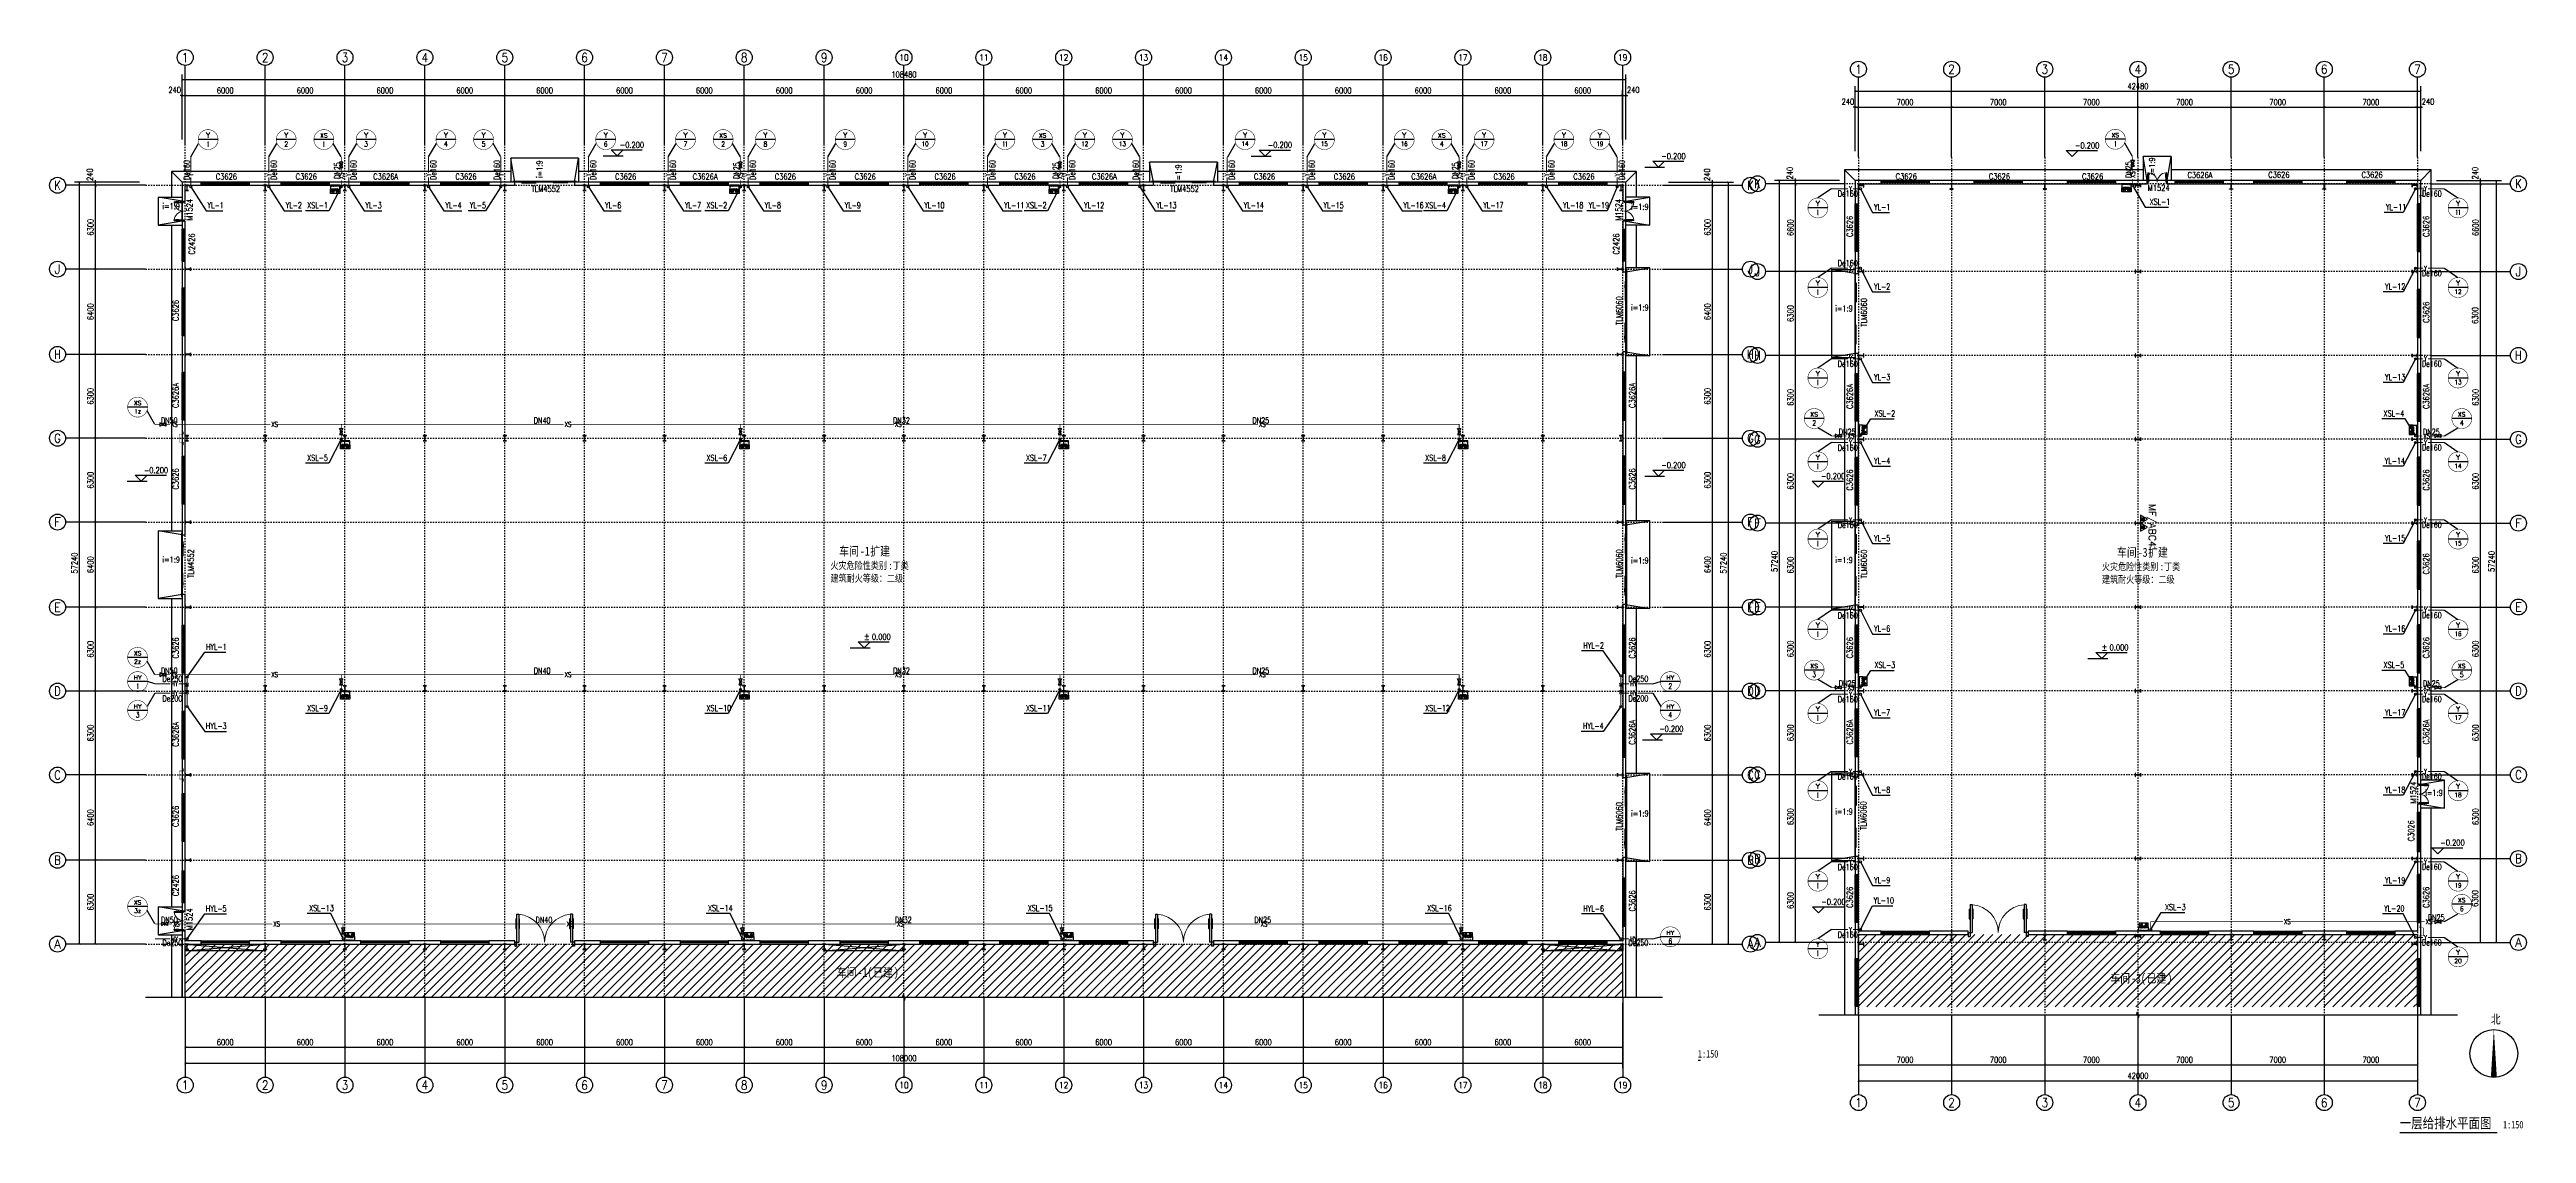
# Model space of a CAD drawing. Header units: millimetres. Extents: x 422266 to 846701, y 53777 to 109039.
# Drawn here: x 422266.1 to 422452.2, y 54714.2 to 54795.6 of the extents above; entities that cross this region are included whole.
import ezdxf
from ezdxf.enums import TextEntityAlignment as Align

# ---------------------------------------------------------------- set-up
doc = ezdxf.new("R2010")
doc.units = ezdxf.units.MM
doc.linetypes.add('DOTE', pattern=[2.42, 2, -0.2, 0.02, -0.2])
for name, color, linetype in [('AXIS_TEXT', 7, 'Continuous'), ('AXIS_外部', 171, 'Continuous'), ('COLUMN', 2, 'Continuous'), ('DIM_SYMB', 171, 'Continuous'), ('DIM_消防', 3, 'Continuous'), ('DIM_雨水', 3, 'Continuous'), ('DOTE', 8, 'DOTE'), ('EQUIP_消防', 7, 'Continuous'), ('GROUND', 150, 'Continuous'), ('JZ__灭火器', 6, 'Continuous'), ('PIPE-消防', 1, 'Continuous'), ('PIPE-雨水', 4, 'Continuous'), ('PUB_TEXT', 7, 'Continuous'), ('TEXT_消防', 7, 'Continuous'), ('TEXT_雨水', 7, 'Continuous'), ('TWT_TEXT', 7, 'Continuous'), ('VALVE_消防', 7, 'Continuous'), ('VPIPE-消防', 1, 'Continuous'), ('VPIPE-雨水', 4, 'Continuous'), ('WALL-PARAPET', 6, 'Continuous'), ('WINDOW', 140, 'Continuous'), ('WINDOW_TEXT', 7, 'Continuous'), ('标高', 83, 'Continuous')]:
    doc.layers.add(name, color=color, linetype=linetype)
doc.styles.add('_TCH_AXIS', font='COMPLEX', dxfattribs={"bigfont": 'GBCBIG'})
doc.styles.add('_TCH_DIM', font='SIMPLEX', dxfattribs={"bigfont": 'GBCBIG'})
doc.styles.add('_TCH_DIM_T3', font='SIMPLEX', dxfattribs={"width": 0.705882, "bigfont": 'GBCBIG'})
doc.styles.add('_TCH_WINDOW', font='SIMPLEX', dxfattribs={"height": 3.5, "bigfont": 'GBCBIG'})
doc.styles.add('_TWT_CIRCLE', font='COMPLEX', dxfattribs={"width": 1.1, "height": 3, "bigfont": 'HZTXT'})
doc.styles.add('_TWT_PIPEDN', font='SIMPLEX', dxfattribs={"width": 0.8, "height": 3, "bigfont": 'HZTXT'})
doc.styles.add('_TWT_PIPETEXT', font='COMPLEX', dxfattribs={"width": 0.8, "height": 2.5, "bigfont": 'HZTXT'})
doc.styles.add('_TWT_SERIAL', font='COMPLEX', dxfattribs={"width": 0.8, "height": 3, "bigfont": 'HZTXT'})
doc.styles.add('COMPLEX', font='COMPLEX')
doc.styles.add('HT', font='simhei.ttf', dxfattribs={"width": 0.8})
doc.styles.get("Standard").update_dxf_attribs({"font": 'txt', "bigfont": 'gbcbig.shx'})
doc.dimstyles.new('_TCH_ARCH&&150', dxfattribs={"dimtxt": 446.25, "dimasz": 150, "dimexe": 375, "dimexo": 450, "dimgap": 150, "dimtad": 1, "dimdec": 0, "dimzin": 0, "dimdsep": 46, "dimtxsty": '_TCH_DIM_T3', "dimblk": 'ARCHTICK', "dimcen": 0.09, "dimclrt": 7, "dimazin": 2, "dimtfac": 1, "dimtdec": 0, "dimtix": 1, "dimtmove": 2, "dimatfit": 3, "dimfxl": 0, "dimtolj": 1, "dimtzin": 0, "dimarcsym": 0})

# ---------------------------------------------------------------- blocks, each defined once
blk = doc.blocks.new('A$C3ACC4A1C')
at = {"layer": 'COLUMN'}
h = blk.add_hatch(color=256, dxfattribs=at)
h.paths.add_polyline_path([(125, 400), (0, 400), (0, 388), (120, 388), (120, 200), (125, 200)])
h.paths.add_polyline_path([(250, 400), (125, 400), (125, 200), (130, 200), (130, 388), (250, 388)])
h.paths.add_polyline_path([(250, 12), (130, 12), (130, 200), (125, 200), (125, 0), (250, 0)])
h.paths.add_polyline_path([(125, 200), (120, 200), (120, 12), (0, 12), (0, 0), (125, 0)])
blk.add_lwpolyline([(0, 0), (0, 12), (120, 12), (120, 388), (0, 388), (0, 400), (250, 400), (250, 388), (130, 388), (130, 12), (250, 12), (250, 0)], close=True, dxfattribs=at)
blk = doc.blocks.new('消防软管卷盘')
blk.add_lwpolyline([(4963954, 151899), (4963954, 150312), (4964641, 150312), (4964641, 151899)], close=True)
for points, const_width in [([(4964134, 151704), (4964482, 151704)], 1), ([(4964134, 151566), (4964482, 151566)], 1), ([(4964134, 151428), (4964482, 151428)], 1), ([(4964134, 151290), (4964482, 151290)], 1), ([(4964134, 151152), (4964482, 151152)], 1), ([(4964134, 151014), (4964482, 151014)], 0.1), ([(4964134, 150876), (4964482, 150876)], 1), ([(4964134, 150738), (4964482, 150738)], 1), ([(4964150, 150600), (4964499, 150600)], 1), ([(4964150, 150462), (4964499, 150462)], 1)]:
    blk.add_lwpolyline(points, dxfattribs=dict(const_width=const_width))
for centre, start, end in [((4964134, 151636), 90, 270), ((4964134, 151360), 90, 270), ((4964134, 151084), 90, 270), ((4964134, 150808), 90, 270), ((4964150, 150532), 90, 270), ((4964482, 151498), 270, 90), ((4964482, 151222), 270, 90), ((4964482, 150946), 270, 90), ((4964499, 150670), 270, 90)]:
    blk.add_arc(centre, 69, start, end)
blk = doc.blocks.new('手提式干粉灭火器')
h = blk.add_hatch()
h.set_pattern_fill('ANSI31', color=256, scale=225.365854, style=0)
h.set_pattern_definition([(45, (276289.086, 185586.136), (-19.9197154, 19.9197154), [])])
h.paths.add_polyline_path([(72, 158), (-72, 158), (-72, 19), (72, 19)])
for points in [[(0, 303), (-175, 0), (175, 0)], [(-72, 19), (72, 19), (72, 158), (-72, 158)]]:
    blk.add_lwpolyline(points, close=True)
blk = doc.blocks.new('92623')
blk.add_lwpolyline([(8910066, 83014), (8909273, 83014), (8909273, 82670), (8910066, 82670)], close=True)
at = {"xscale": -0.5, "yscale": 0.5, "zscale": 0.5, "rotation": 89.99999999998747}
blk.add_blockref('消防软管卷盘', (8985223, 2565334), dxfattribs=at)
at = {"layer": 'JZ__灭火器', "xscale": 1.141071624, "yscale": 1.141071624, "zscale": 1.141071624, "rotation": 180}
for p in [(8909466, 83014), (8909863, 83014)]:
    blk.add_blockref('手提式干粉灭火器', p, dxfattribs=at)
blk = doc.blocks.new('$WINLIB2D$00000001')
for p, q in [((-0.5, 0.5), (0.5, 0.5)), ((-0.5, 0.5), (-0.5, -0.5)), ((0.5, 0.167), (-0.5, 0.167)), ((0.5, -0.5), (0.5, 0.5)), ((0.5, -0.167), (-0.5, -0.167)), ((-0.5, -0.5), (0.5, -0.5))]:
    blk.add_line(p, q)
blk = doc.blocks.new('$DorLib2D$00000011')
for p, q in [((-0.467, 0.471), (-0.467, -0.062)), ((-0.467, 0.471), (-0.433, 0.471)), ((-0.433, 0.471), (-0.433, 0.004)), ((0.433, 0.471), (0.433, 0.004)), ((0.467, 0.471), (0.433, 0.471)), ((0.467, 0.471), (0.467, -0.062)), ((-0.5, 0.004), (-0.433, 0.004)), ((-0.5, 0.004), (-0.5, -0.062)), ((-0.483, 0.396), (-0.467, 0.396)), ((-0.483, 0.235), (-0.467, 0.235)), ((-0.417, 0.396), (-0.433, 0.396)), ((-0.417, 0.235), (-0.433, 0.235)), ((0.417, 0.396), (0.433, 0.396)), ((0.417, 0.235), (0.433, 0.235)), ((0.5, 0.004), (0.433, 0.004)), ((0.483, 0.396), (0.467, 0.396)), ((0.483, 0.235), (0.467, 0.235)), ((0.5, 0.004), (0.5, -0.062)), ((-0.5, -0.062), (-0.467, -0.062)), ((0.5, -0.062), (0.467, -0.062))]:
    blk.add_line(p, q)
at = {"lineweight": 13}
for p, q in [((-0.483, 0.396), (-0.483, 0.235)), ((-0.417, 0.396), (-0.417, 0.235)), ((0.417, 0.396), (0.417, 0.235)), ((0.483, 0.396), (0.483, 0.235))]:
    blk.add_line(p, q, dxfattribs=at)
for centre, start, end in [((-0.467, 0.004), 0, 85.904), ((0.467, 0.004), 94.096, 180)]:
    blk.add_arc(centre, 0.467, start, end, dxfattribs=at)
blk = doc.blocks.new('$DorLib2D$00000130')
at = {"color": 0, "linetype": 'Continuous'}
for p, q in [((-0.533, 0.66), (-0.533, 0.513)), ((0, 0.66), (-0.533, 0.66)), ((0, 0.513), (0, 0.66)), ((0.533, 0.66), (0, 0.66)), ((0.533, 0.66), (0.533, 0.513)), ((0, 0.513), (-0.533, 0.513)), ((0.533, 0.513), (0, 0.513)), ((-0.385, 0.269), (-0.14, 0.269)), ((-0.385, 0.269), (-0.3, 0.214)), ((-0.3, 0.214), (-0.3, 0.269)), ((0.385, 0.269), (0.14, 0.269)), ((0.3, 0.214), (0.3, 0.269)), ((0.385, 0.269), (0.3, 0.214))]:
    blk.add_line(p, q, dxfattribs=at)
blk = doc.blocks.new('_AXISO')
blk.add_circle((0, 0), 0.5)
at = {"layer": 'AXIS_TEXT', "style": 'COMPLEX', "width": 1.041667}
blk.add_attdef('A', text='', height=0.56, dxfattribs=at).set_placement((-0.25, -0.28), (0.25, -0.28), align=Align.FIT)
blk = doc.blocks.new('_ArchTick')
at = {"color": 0, "linetype": 'ByBlock', "const_width": 0.15}
blk.add_lwpolyline([(-0.5, -0.5), (0.5, 0.5)], dxfattribs=at)
blk = doc.blocks.new('*D72')
at = {"layer": 'AXIS_外部', "color": 0, "lineweight": -2}
for p, q in [((440116, 62966), (440116, 58091)), ((548116, 62966), (548116, 58091)), ((440116, 58466), (548116, 58466))]:
    blk.add_line(p, q, dxfattribs=at)
at = {"layer": 'Defpoints', "color": 0}
for p in [(440116, 63416), (548116, 63416), (548116, 58466)]:
    blk.add_point(p, dxfattribs=at)
at = {"layer": 'AXIS_外部', "color": 0, "lineweight": -2, "xscale": 150, "yscale": 150, "zscale": 150, "rotation": 180}
blk.add_blockref('_ArchTick', (440116, 58466), dxfattribs=at)
at = {"layer": 'AXIS_外部', "color": 0, "lineweight": -2, "xscale": 150, "yscale": 150, "zscale": 150}
blk.add_blockref('_ArchTick', (548116, 58466), dxfattribs=at)
at = {"layer": 'AXIS_外部', "color": 7, "insert": (494116, 58839), "char_height": 446.2, "attachment_point": 5, "style": '_TCH_DIM_T3'}
blk.add_mtext('\\A1;108000', dxfattribs=at)
blk = doc.blocks.new('*D73')
at = {"layer": 'AXIS_外部', "color": 0, "lineweight": -2}
for p, q in [((440116, 62966), (440116, 59291)), ((446116, 62966), (446116, 59291)), ((440116, 59666), (446116, 59666))]:
    blk.add_line(p, q, dxfattribs=at)
at = {"layer": 'Defpoints', "color": 0}
for p in [(440116, 63416), (446116, 63416), (446116, 59666)]:
    blk.add_point(p, dxfattribs=at)
at = {"layer": 'AXIS_外部', "color": 0, "lineweight": -2, "xscale": 150, "yscale": 150, "zscale": 150, "rotation": 180}
blk.add_blockref('_ArchTick', (440116, 59666), dxfattribs=at)
at = {"layer": 'AXIS_外部', "color": 0, "lineweight": -2, "xscale": 150, "yscale": 150, "zscale": 150}
blk.add_blockref('_ArchTick', (446116, 59666), dxfattribs=at)
at = {"layer": 'AXIS_外部', "color": 7, "insert": (443116, 60039), "char_height": 446.2, "attachment_point": 5, "style": '_TCH_DIM_T3'}
blk.add_mtext('\\A1;6000', dxfattribs=at)
blk = doc.blocks.new('*D74')
at = {"layer": 'AXIS_外部', "color": 0, "lineweight": -2}
for p, q in [((446116, 62966), (446116, 59291)), ((452116, 62966), (452116, 59291)), ((446116, 59666), (452116, 59666))]:
    blk.add_line(p, q, dxfattribs=at)
at = {"layer": 'Defpoints', "color": 0}
for p in [(446116, 63416), (452116, 63416), (452116, 59666)]:
    blk.add_point(p, dxfattribs=at)
at = {"layer": 'AXIS_外部', "color": 0, "lineweight": -2, "xscale": 150, "yscale": 150, "zscale": 150, "rotation": 180}
blk.add_blockref('_ArchTick', (446116, 59666), dxfattribs=at)
at = {"layer": 'AXIS_外部', "color": 0, "lineweight": -2, "xscale": 150, "yscale": 150, "zscale": 150}
blk.add_blockref('_ArchTick', (452116, 59666), dxfattribs=at)
at = {"layer": 'AXIS_外部', "color": 7, "insert": (449116, 60039), "char_height": 446.2, "attachment_point": 5, "style": '_TCH_DIM_T3'}
blk.add_mtext('\\A1;6000', dxfattribs=at)
blk = doc.blocks.new('*D75')
at = {"layer": 'AXIS_外部', "color": 0, "lineweight": -2}
for p, q in [((452116, 62966), (452116, 59291)), ((458116, 62966), (458116, 59291)), ((452116, 59666), (458116, 59666))]:
    blk.add_line(p, q, dxfattribs=at)
at = {"layer": 'Defpoints', "color": 0}
for p in [(452116, 63416), (458116, 63416), (458116, 59666)]:
    blk.add_point(p, dxfattribs=at)
at = {"layer": 'AXIS_外部', "color": 0, "lineweight": -2, "xscale": 150, "yscale": 150, "zscale": 150, "rotation": 180}
blk.add_blockref('_ArchTick', (452116, 59666), dxfattribs=at)
at = {"layer": 'AXIS_外部', "color": 0, "lineweight": -2, "xscale": 150, "yscale": 150, "zscale": 150}
blk.add_blockref('_ArchTick', (458116, 59666), dxfattribs=at)
at = {"layer": 'AXIS_外部', "color": 7, "insert": (455116, 60039), "char_height": 446.2, "attachment_point": 5, "style": '_TCH_DIM_T3'}
blk.add_mtext('\\A1;6000', dxfattribs=at)
blk = doc.blocks.new('*D76')
at = {"layer": 'AXIS_外部', "color": 0, "lineweight": -2}
for p, q in [((458116, 62966), (458116, 59291)), ((464116, 62966), (464116, 59291)), ((458116, 59666), (464116, 59666))]:
    blk.add_line(p, q, dxfattribs=at)
at = {"layer": 'Defpoints', "color": 0}
for p in [(458116, 63416), (464116, 63416), (464116, 59666)]:
    blk.add_point(p, dxfattribs=at)
at = {"layer": 'AXIS_外部', "color": 0, "lineweight": -2, "xscale": 150, "yscale": 150, "zscale": 150, "rotation": 180}
blk.add_blockref('_ArchTick', (458116, 59666), dxfattribs=at)
at = {"layer": 'AXIS_外部', "color": 0, "lineweight": -2, "xscale": 150, "yscale": 150, "zscale": 150}
blk.add_blockref('_ArchTick', (464116, 59666), dxfattribs=at)
at = {"layer": 'AXIS_外部', "color": 7, "insert": (461116, 60039), "char_height": 446.2, "attachment_point": 5, "style": '_TCH_DIM_T3'}
blk.add_mtext('\\A1;6000', dxfattribs=at)
blk = doc.blocks.new('*D77')
at = {"layer": 'AXIS_外部', "color": 0, "lineweight": -2}
for p, q in [((464116, 62966), (464116, 59291)), ((470116, 62966), (470116, 59291)), ((464116, 59666), (470116, 59666))]:
    blk.add_line(p, q, dxfattribs=at)
at = {"layer": 'Defpoints', "color": 0}
for p in [(464116, 63416), (470116, 63416), (470116, 59666)]:
    blk.add_point(p, dxfattribs=at)
at = {"layer": 'AXIS_外部', "color": 0, "lineweight": -2, "xscale": 150, "yscale": 150, "zscale": 150, "rotation": 180}
blk.add_blockref('_ArchTick', (464116, 59666), dxfattribs=at)
at = {"layer": 'AXIS_外部', "color": 0, "lineweight": -2, "xscale": 150, "yscale": 150, "zscale": 150}
blk.add_blockref('_ArchTick', (470116, 59666), dxfattribs=at)
at = {"layer": 'AXIS_外部', "color": 7, "insert": (467116, 60039), "char_height": 446.2, "attachment_point": 5, "style": '_TCH_DIM_T3'}
blk.add_mtext('\\A1;6000', dxfattribs=at)
blk = doc.blocks.new('*D78')
at = {"layer": 'AXIS_外部', "color": 0, "lineweight": -2}
for p, q in [((470116, 62966), (470116, 59291)), ((476116, 62966), (476116, 59291)), ((470116, 59666), (476116, 59666))]:
    blk.add_line(p, q, dxfattribs=at)
at = {"layer": 'Defpoints', "color": 0}
for p in [(470116, 63416), (476116, 63416), (476116, 59666)]:
    blk.add_point(p, dxfattribs=at)
at = {"layer": 'AXIS_外部', "color": 0, "lineweight": -2, "xscale": 150, "yscale": 150, "zscale": 150, "rotation": 180}
blk.add_blockref('_ArchTick', (470116, 59666), dxfattribs=at)
at = {"layer": 'AXIS_外部', "color": 0, "lineweight": -2, "xscale": 150, "yscale": 150, "zscale": 150}
blk.add_blockref('_ArchTick', (476116, 59666), dxfattribs=at)
at = {"layer": 'AXIS_外部', "color": 7, "insert": (473116, 60039), "char_height": 446.2, "attachment_point": 5, "style": '_TCH_DIM_T3'}
blk.add_mtext('\\A1;6000', dxfattribs=at)
blk = doc.blocks.new('*D79')
at = {"layer": 'AXIS_外部', "color": 0, "lineweight": -2}
for p, q in [((476116, 62966), (476116, 59291)), ((482116, 62966), (482116, 59291)), ((476116, 59666), (482116, 59666))]:
    blk.add_line(p, q, dxfattribs=at)
at = {"layer": 'Defpoints', "color": 0}
for p in [(476116, 63416), (482116, 63416), (482116, 59666)]:
    blk.add_point(p, dxfattribs=at)
at = {"layer": 'AXIS_外部', "color": 0, "lineweight": -2, "xscale": 150, "yscale": 150, "zscale": 150, "rotation": 180}
blk.add_blockref('_ArchTick', (476116, 59666), dxfattribs=at)
at = {"layer": 'AXIS_外部', "color": 0, "lineweight": -2, "xscale": 150, "yscale": 150, "zscale": 150}
blk.add_blockref('_ArchTick', (482116, 59666), dxfattribs=at)
at = {"layer": 'AXIS_外部', "color": 7, "insert": (479116, 60039), "char_height": 446.2, "attachment_point": 5, "style": '_TCH_DIM_T3'}
blk.add_mtext('\\A1;6000', dxfattribs=at)
blk = doc.blocks.new('*D80')
at = {"layer": 'AXIS_外部', "color": 0, "lineweight": -2}
for p, q in [((482116, 62966), (482116, 59291)), ((488116, 62966), (488116, 59291)), ((482116, 59666), (488116, 59666))]:
    blk.add_line(p, q, dxfattribs=at)
at = {"layer": 'Defpoints', "color": 0}
for p in [(482116, 63416), (488116, 63416), (488116, 59666)]:
    blk.add_point(p, dxfattribs=at)
at = {"layer": 'AXIS_外部', "color": 0, "lineweight": -2, "xscale": 150, "yscale": 150, "zscale": 150, "rotation": 180}
blk.add_blockref('_ArchTick', (482116, 59666), dxfattribs=at)
at = {"layer": 'AXIS_外部', "color": 0, "lineweight": -2, "xscale": 150, "yscale": 150, "zscale": 150}
blk.add_blockref('_ArchTick', (488116, 59666), dxfattribs=at)
at = {"layer": 'AXIS_外部', "color": 7, "insert": (485116, 60039), "char_height": 446.2, "attachment_point": 5, "style": '_TCH_DIM_T3'}
blk.add_mtext('\\A1;6000', dxfattribs=at)
blk = doc.blocks.new('*D81')
at = {"layer": 'AXIS_外部', "color": 0, "lineweight": -2}
for p, q in [((488116, 62966), (488116, 59291)), ((494116, 62966), (494116, 59291)), ((488116, 59666), (494116, 59666))]:
    blk.add_line(p, q, dxfattribs=at)
at = {"layer": 'Defpoints', "color": 0}
for p in [(488116, 63416), (494116, 63416), (494116, 59666)]:
    blk.add_point(p, dxfattribs=at)
at = {"layer": 'AXIS_外部', "color": 0, "lineweight": -2, "xscale": 150, "yscale": 150, "zscale": 150, "rotation": 180}
blk.add_blockref('_ArchTick', (488116, 59666), dxfattribs=at)
at = {"layer": 'AXIS_外部', "color": 0, "lineweight": -2, "xscale": 150, "yscale": 150, "zscale": 150}
blk.add_blockref('_ArchTick', (494116, 59666), dxfattribs=at)
at = {"layer": 'AXIS_外部', "color": 7, "insert": (491116, 60039), "char_height": 446.2, "attachment_point": 5, "style": '_TCH_DIM_T3'}
blk.add_mtext('\\A1;6000', dxfattribs=at)
blk = doc.blocks.new('*D82')
at = {"layer": 'AXIS_外部', "color": 0, "lineweight": -2}
for p, q in [((494116, 62966), (494116, 59291)), ((500116, 62966), (500116, 59291)), ((494116, 59666), (500116, 59666))]:
    blk.add_line(p, q, dxfattribs=at)
at = {"layer": 'Defpoints', "color": 0}
for p in [(494116, 63416), (500116, 63416), (500116, 59666)]:
    blk.add_point(p, dxfattribs=at)
at = {"layer": 'AXIS_外部', "color": 0, "lineweight": -2, "xscale": 150, "yscale": 150, "zscale": 150, "rotation": 180}
blk.add_blockref('_ArchTick', (494116, 59666), dxfattribs=at)
at = {"layer": 'AXIS_外部', "color": 0, "lineweight": -2, "xscale": 150, "yscale": 150, "zscale": 150}
blk.add_blockref('_ArchTick', (500116, 59666), dxfattribs=at)
at = {"layer": 'AXIS_外部', "color": 7, "insert": (497116, 60039), "char_height": 446.2, "attachment_point": 5, "style": '_TCH_DIM_T3'}
blk.add_mtext('\\A1;6000', dxfattribs=at)
blk = doc.blocks.new('*D83')
at = {"layer": 'AXIS_外部', "color": 0, "lineweight": -2}
for p, q in [((500116, 62966), (500116, 59291)), ((506116, 62966), (506116, 59291)), ((500116, 59666), (506116, 59666))]:
    blk.add_line(p, q, dxfattribs=at)
at = {"layer": 'Defpoints', "color": 0}
for p in [(500116, 63416), (506116, 63416), (506116, 59666)]:
    blk.add_point(p, dxfattribs=at)
at = {"layer": 'AXIS_外部', "color": 0, "lineweight": -2, "xscale": 150, "yscale": 150, "zscale": 150, "rotation": 180}
blk.add_blockref('_ArchTick', (500116, 59666), dxfattribs=at)
at = {"layer": 'AXIS_外部', "color": 0, "lineweight": -2, "xscale": 150, "yscale": 150, "zscale": 150}
blk.add_blockref('_ArchTick', (506116, 59666), dxfattribs=at)
at = {"layer": 'AXIS_外部', "color": 7, "insert": (503116, 60039), "char_height": 446.2, "attachment_point": 5, "style": '_TCH_DIM_T3'}
blk.add_mtext('\\A1;6000', dxfattribs=at)
blk = doc.blocks.new('*D84')
at = {"layer": 'AXIS_外部', "color": 0, "lineweight": -2}
for p, q in [((506116, 62966), (506116, 59291)), ((512116, 62966), (512116, 59291)), ((506116, 59666), (512116, 59666))]:
    blk.add_line(p, q, dxfattribs=at)
at = {"layer": 'Defpoints', "color": 0}
for p in [(506116, 63416), (512116, 63416), (512116, 59666)]:
    blk.add_point(p, dxfattribs=at)
at = {"layer": 'AXIS_外部', "color": 0, "lineweight": -2, "xscale": 150, "yscale": 150, "zscale": 150, "rotation": 180}
blk.add_blockref('_ArchTick', (506116, 59666), dxfattribs=at)
at = {"layer": 'AXIS_外部', "color": 0, "lineweight": -2, "xscale": 150, "yscale": 150, "zscale": 150}
blk.add_blockref('_ArchTick', (512116, 59666), dxfattribs=at)
at = {"layer": 'AXIS_外部', "color": 7, "insert": (509116, 60039), "char_height": 446.2, "attachment_point": 5, "style": '_TCH_DIM_T3'}
blk.add_mtext('\\A1;6000', dxfattribs=at)
blk = doc.blocks.new('*D85')
at = {"layer": 'AXIS_外部', "color": 0, "lineweight": -2}
for p, q in [((512116, 62966), (512116, 59291)), ((518116, 62966), (518116, 59291)), ((512116, 59666), (518116, 59666))]:
    blk.add_line(p, q, dxfattribs=at)
at = {"layer": 'Defpoints', "color": 0}
for p in [(512116, 63416), (518116, 63416), (518116, 59666)]:
    blk.add_point(p, dxfattribs=at)
at = {"layer": 'AXIS_外部', "color": 0, "lineweight": -2, "xscale": 150, "yscale": 150, "zscale": 150, "rotation": 180}
blk.add_blockref('_ArchTick', (512116, 59666), dxfattribs=at)
at = {"layer": 'AXIS_外部', "color": 0, "lineweight": -2, "xscale": 150, "yscale": 150, "zscale": 150}
blk.add_blockref('_ArchTick', (518116, 59666), dxfattribs=at)
at = {"layer": 'AXIS_外部', "color": 7, "insert": (515116, 60039), "char_height": 446.2, "attachment_point": 5, "style": '_TCH_DIM_T3'}
blk.add_mtext('\\A1;6000', dxfattribs=at)
blk = doc.blocks.new('*D86')
at = {"layer": 'AXIS_外部', "color": 0, "lineweight": -2}
for p, q in [((518116, 62966), (518116, 59291)), ((524116, 62966), (524116, 59291)), ((518116, 59666), (524116, 59666))]:
    blk.add_line(p, q, dxfattribs=at)
at = {"layer": 'Defpoints', "color": 0}
for p in [(518116, 63416), (524116, 63416), (524116, 59666)]:
    blk.add_point(p, dxfattribs=at)
at = {"layer": 'AXIS_外部', "color": 0, "lineweight": -2, "xscale": 150, "yscale": 150, "zscale": 150, "rotation": 180}
blk.add_blockref('_ArchTick', (518116, 59666), dxfattribs=at)
at = {"layer": 'AXIS_外部', "color": 0, "lineweight": -2, "xscale": 150, "yscale": 150, "zscale": 150}
blk.add_blockref('_ArchTick', (524116, 59666), dxfattribs=at)
at = {"layer": 'AXIS_外部', "color": 7, "insert": (521116, 60039), "char_height": 446.2, "attachment_point": 5, "style": '_TCH_DIM_T3'}
blk.add_mtext('\\A1;6000', dxfattribs=at)
blk = doc.blocks.new('*D87')
at = {"layer": 'AXIS_外部', "color": 0, "lineweight": -2}
for p, q in [((524116, 62966), (524116, 59291)), ((530116, 62966), (530116, 59291)), ((524116, 59666), (530116, 59666))]:
    blk.add_line(p, q, dxfattribs=at)
at = {"layer": 'Defpoints', "color": 0}
for p in [(524116, 63416), (530116, 63416), (530116, 59666)]:
    blk.add_point(p, dxfattribs=at)
at = {"layer": 'AXIS_外部', "color": 0, "lineweight": -2, "xscale": 150, "yscale": 150, "zscale": 150, "rotation": 180}
blk.add_blockref('_ArchTick', (524116, 59666), dxfattribs=at)
at = {"layer": 'AXIS_外部', "color": 0, "lineweight": -2, "xscale": 150, "yscale": 150, "zscale": 150}
blk.add_blockref('_ArchTick', (530116, 59666), dxfattribs=at)
at = {"layer": 'AXIS_外部', "color": 7, "insert": (527116, 60039), "char_height": 446.2, "attachment_point": 5, "style": '_TCH_DIM_T3'}
blk.add_mtext('\\A1;6000', dxfattribs=at)
blk = doc.blocks.new('*D88')
at = {"layer": 'AXIS_外部', "color": 0, "lineweight": -2}
for p, q in [((530116, 62966), (530116, 59291)), ((536116, 62966), (536116, 59291)), ((530116, 59666), (536116, 59666))]:
    blk.add_line(p, q, dxfattribs=at)
at = {"layer": 'Defpoints', "color": 0}
for p in [(530116, 63416), (536116, 63416), (536116, 59666)]:
    blk.add_point(p, dxfattribs=at)
at = {"layer": 'AXIS_外部', "color": 0, "lineweight": -2, "xscale": 150, "yscale": 150, "zscale": 150, "rotation": 180}
blk.add_blockref('_ArchTick', (530116, 59666), dxfattribs=at)
at = {"layer": 'AXIS_外部', "color": 0, "lineweight": -2, "xscale": 150, "yscale": 150, "zscale": 150}
blk.add_blockref('_ArchTick', (536116, 59666), dxfattribs=at)
at = {"layer": 'AXIS_外部', "color": 7, "insert": (533116, 60039), "char_height": 446.2, "attachment_point": 5, "style": '_TCH_DIM_T3'}
blk.add_mtext('\\A1;6000', dxfattribs=at)
blk = doc.blocks.new('*D89')
at = {"layer": 'AXIS_外部', "color": 0, "lineweight": -2}
for p, q in [((536116, 62966), (536116, 59291)), ((542116, 62966), (542116, 59291)), ((536116, 59666), (542116, 59666))]:
    blk.add_line(p, q, dxfattribs=at)
at = {"layer": 'Defpoints', "color": 0}
for p in [(536116, 63416), (542116, 63416), (542116, 59666)]:
    blk.add_point(p, dxfattribs=at)
at = {"layer": 'AXIS_外部', "color": 0, "lineweight": -2, "xscale": 150, "yscale": 150, "zscale": 150, "rotation": 180}
blk.add_blockref('_ArchTick', (536116, 59666), dxfattribs=at)
at = {"layer": 'AXIS_外部', "color": 0, "lineweight": -2, "xscale": 150, "yscale": 150, "zscale": 150}
blk.add_blockref('_ArchTick', (542116, 59666), dxfattribs=at)
at = {"layer": 'AXIS_外部', "color": 7, "insert": (539116, 60039), "char_height": 446.2, "attachment_point": 5, "style": '_TCH_DIM_T3'}
blk.add_mtext('\\A1;6000', dxfattribs=at)
blk = doc.blocks.new('*D90')
at = {"layer": 'AXIS_外部', "color": 0, "lineweight": -2}
for p, q in [((542116, 62966), (542116, 59291)), ((548116, 62966), (548116, 59291)), ((542116, 59666), (548116, 59666))]:
    blk.add_line(p, q, dxfattribs=at)
at = {"layer": 'Defpoints', "color": 0}
for p in [(542116, 63416), (548116, 63416), (548116, 59666)]:
    blk.add_point(p, dxfattribs=at)
at = {"layer": 'AXIS_外部', "color": 0, "lineweight": -2, "xscale": 150, "yscale": 150, "zscale": 150, "rotation": 180}
blk.add_blockref('_ArchTick', (542116, 59666), dxfattribs=at)
at = {"layer": 'AXIS_外部', "color": 0, "lineweight": -2, "xscale": 150, "yscale": 150, "zscale": 150}
blk.add_blockref('_ArchTick', (548116, 59666), dxfattribs=at)
at = {"layer": 'AXIS_外部', "color": 7, "insert": (545116, 60039), "char_height": 446.2, "attachment_point": 5, "style": '_TCH_DIM_T3'}
blk.add_mtext('\\A1;6000', dxfattribs=at)
blk = doc.blocks.new('*D91')
at = {"layer": 'AXIS_外部', "color": 0, "lineweight": -2}
for p, q in [((439876, 127866), (439876, 132741)), ((439876, 132366), (548356, 132366)), ((548356, 127866), (548356, 132741))]:
    blk.add_line(p, q, dxfattribs=at)
at = {"layer": 'Defpoints', "color": 0}
for p in [(548356, 132366), (439876, 127416), (548356, 127416)]:
    blk.add_point(p, dxfattribs=at)
at = {"layer": 'AXIS_外部', "color": 0, "lineweight": -2, "xscale": 150, "yscale": 150, "zscale": 150, "rotation": 180}
blk.add_blockref('_ArchTick', (439876, 132366), dxfattribs=at)
at = {"layer": 'AXIS_外部', "color": 0, "lineweight": -2, "xscale": 150, "yscale": 150, "zscale": 150}
blk.add_blockref('_ArchTick', (548356, 132366), dxfattribs=at)
at = {"layer": 'AXIS_外部', "color": 7, "insert": (494116, 132739), "char_height": 446.2, "attachment_point": 5, "style": '_TCH_DIM_T3'}
blk.add_mtext('\\A1;108480', dxfattribs=at)
blk = doc.blocks.new('*D92')
at = {"layer": 'AXIS_外部', "color": 0, "lineweight": -2}
for p, q in [((439876, 131166), (439726, 131166)), ((439876, 127866), (439876, 131541)), ((439876, 131166), (440116, 131166)), ((440116, 127866), (440116, 131541)), ((440116, 131166), (440266, 131166))]:
    blk.add_line(p, q, dxfattribs=at)
at = {"layer": 'Defpoints', "color": 0}
for p in [(440116, 131166), (439876, 127416), (440116, 127416)]:
    blk.add_point(p, dxfattribs=at)
at = {"layer": 'AXIS_外部', "color": 0, "lineweight": -2, "xscale": 150, "yscale": 150, "zscale": 150}
blk.add_blockref('_ArchTick', (439876, 131166), dxfattribs=at)
at = {"layer": 'AXIS_外部', "color": 0, "lineweight": -2, "xscale": 150, "yscale": 150, "zscale": 150, "rotation": 180}
blk.add_blockref('_ArchTick', (440116, 131166), dxfattribs=at)
at = {"layer": 'AXIS_外部', "color": 7, "insert": (439321, 131578), "char_height": 446.2, "attachment_point": 5, "style": '_TCH_DIM_T3'}
blk.add_mtext('\\A1;240', dxfattribs=at)
blk = doc.blocks.new('*D93')
at = {"layer": 'AXIS_外部', "color": 0, "lineweight": -2}
for p, q in [((440116, 127866), (440116, 131541)), ((440116, 131166), (446116, 131166)), ((446116, 127866), (446116, 131541))]:
    blk.add_line(p, q, dxfattribs=at)
at = {"layer": 'Defpoints', "color": 0}
for p in [(446116, 131166), (440116, 127416), (446116, 127416)]:
    blk.add_point(p, dxfattribs=at)
at = {"layer": 'AXIS_外部', "color": 0, "lineweight": -2, "xscale": 150, "yscale": 150, "zscale": 150, "rotation": 180}
blk.add_blockref('_ArchTick', (440116, 131166), dxfattribs=at)
at = {"layer": 'AXIS_外部', "color": 0, "lineweight": -2, "xscale": 150, "yscale": 150, "zscale": 150}
blk.add_blockref('_ArchTick', (446116, 131166), dxfattribs=at)
at = {"layer": 'AXIS_外部', "color": 7, "insert": (443116, 131539), "char_height": 446.2, "attachment_point": 5, "style": '_TCH_DIM_T3'}
blk.add_mtext('\\A1;6000', dxfattribs=at)
blk = doc.blocks.new('*D94')
at = {"layer": 'AXIS_外部', "color": 0, "lineweight": -2}
for p, q in [((446116, 127866), (446116, 131541)), ((446116, 131166), (452116, 131166)), ((452116, 127866), (452116, 131541))]:
    blk.add_line(p, q, dxfattribs=at)
at = {"layer": 'Defpoints', "color": 0}
for p in [(452116, 131166), (446116, 127416), (452116, 127416)]:
    blk.add_point(p, dxfattribs=at)
at = {"layer": 'AXIS_外部', "color": 0, "lineweight": -2, "xscale": 150, "yscale": 150, "zscale": 150, "rotation": 180}
blk.add_blockref('_ArchTick', (446116, 131166), dxfattribs=at)
at = {"layer": 'AXIS_外部', "color": 0, "lineweight": -2, "xscale": 150, "yscale": 150, "zscale": 150}
blk.add_blockref('_ArchTick', (452116, 131166), dxfattribs=at)
at = {"layer": 'AXIS_外部', "color": 7, "insert": (449116, 131539), "char_height": 446.2, "attachment_point": 5, "style": '_TCH_DIM_T3'}
blk.add_mtext('\\A1;6000', dxfattribs=at)
blk = doc.blocks.new('*D95')
at = {"layer": 'AXIS_外部', "color": 0, "lineweight": -2}
for p, q in [((452116, 127866), (452116, 131541)), ((452116, 131166), (458116, 131166)), ((458116, 127866), (458116, 131541))]:
    blk.add_line(p, q, dxfattribs=at)
at = {"layer": 'Defpoints', "color": 0}
for p in [(458116, 131166), (452116, 127416), (458116, 127416)]:
    blk.add_point(p, dxfattribs=at)
at = {"layer": 'AXIS_外部', "color": 0, "lineweight": -2, "xscale": 150, "yscale": 150, "zscale": 150, "rotation": 180}
blk.add_blockref('_ArchTick', (452116, 131166), dxfattribs=at)
at = {"layer": 'AXIS_外部', "color": 0, "lineweight": -2, "xscale": 150, "yscale": 150, "zscale": 150}
blk.add_blockref('_ArchTick', (458116, 131166), dxfattribs=at)
at = {"layer": 'AXIS_外部', "color": 7, "insert": (455116, 131539), "char_height": 446.2, "attachment_point": 5, "style": '_TCH_DIM_T3'}
blk.add_mtext('\\A1;6000', dxfattribs=at)
blk = doc.blocks.new('*D96')
at = {"layer": 'AXIS_外部', "color": 0, "lineweight": -2}
for p, q in [((458116, 127866), (458116, 131541)), ((458116, 131166), (464116, 131166)), ((464116, 127866), (464116, 131541))]:
    blk.add_line(p, q, dxfattribs=at)
at = {"layer": 'Defpoints', "color": 0}
for p in [(464116, 131166), (458116, 127416), (464116, 127416)]:
    blk.add_point(p, dxfattribs=at)
at = {"layer": 'AXIS_外部', "color": 0, "lineweight": -2, "xscale": 150, "yscale": 150, "zscale": 150, "rotation": 180}
blk.add_blockref('_ArchTick', (458116, 131166), dxfattribs=at)
at = {"layer": 'AXIS_外部', "color": 0, "lineweight": -2, "xscale": 150, "yscale": 150, "zscale": 150}
blk.add_blockref('_ArchTick', (464116, 131166), dxfattribs=at)
at = {"layer": 'AXIS_外部', "color": 7, "insert": (461116, 131539), "char_height": 446.2, "attachment_point": 5, "style": '_TCH_DIM_T3'}
blk.add_mtext('\\A1;6000', dxfattribs=at)
blk = doc.blocks.new('*D97')
at = {"layer": 'AXIS_外部', "color": 0, "lineweight": -2}
for p, q in [((464116, 127866), (464116, 131541)), ((464116, 131166), (470116, 131166)), ((470116, 127866), (470116, 131541))]:
    blk.add_line(p, q, dxfattribs=at)
at = {"layer": 'Defpoints', "color": 0}
for p in [(470116, 131166), (464116, 127416), (470116, 127416)]:
    blk.add_point(p, dxfattribs=at)
at = {"layer": 'AXIS_外部', "color": 0, "lineweight": -2, "xscale": 150, "yscale": 150, "zscale": 150, "rotation": 180}
blk.add_blockref('_ArchTick', (464116, 131166), dxfattribs=at)
at = {"layer": 'AXIS_外部', "color": 0, "lineweight": -2, "xscale": 150, "yscale": 150, "zscale": 150}
blk.add_blockref('_ArchTick', (470116, 131166), dxfattribs=at)
at = {"layer": 'AXIS_外部', "color": 7, "insert": (467116, 131539), "char_height": 446.2, "attachment_point": 5, "style": '_TCH_DIM_T3'}
blk.add_mtext('\\A1;6000', dxfattribs=at)
blk = doc.blocks.new('*D98')
at = {"layer": 'AXIS_外部', "color": 0, "lineweight": -2}
for p, q in [((470116, 127866), (470116, 131541)), ((470116, 131166), (476116, 131166)), ((476116, 127866), (476116, 131541))]:
    blk.add_line(p, q, dxfattribs=at)
at = {"layer": 'Defpoints', "color": 0}
for p in [(476116, 131166), (470116, 127416), (476116, 127416)]:
    blk.add_point(p, dxfattribs=at)
at = {"layer": 'AXIS_外部', "color": 0, "lineweight": -2, "xscale": 150, "yscale": 150, "zscale": 150, "rotation": 180}
blk.add_blockref('_ArchTick', (470116, 131166), dxfattribs=at)
at = {"layer": 'AXIS_外部', "color": 0, "lineweight": -2, "xscale": 150, "yscale": 150, "zscale": 150}
blk.add_blockref('_ArchTick', (476116, 131166), dxfattribs=at)
at = {"layer": 'AXIS_外部', "color": 7, "insert": (473116, 131539), "char_height": 446.2, "attachment_point": 5, "style": '_TCH_DIM_T3'}
blk.add_mtext('\\A1;6000', dxfattribs=at)
blk = doc.blocks.new('*D99')
at = {"layer": 'AXIS_外部', "color": 0, "lineweight": -2}
for p, q in [((476116, 127866), (476116, 131541)), ((476116, 131166), (482116, 131166)), ((482116, 127866), (482116, 131541))]:
    blk.add_line(p, q, dxfattribs=at)
at = {"layer": 'Defpoints', "color": 0}
for p in [(482116, 131166), (476116, 127416), (482116, 127416)]:
    blk.add_point(p, dxfattribs=at)
at = {"layer": 'AXIS_外部', "color": 0, "lineweight": -2, "xscale": 150, "yscale": 150, "zscale": 150, "rotation": 180}
blk.add_blockref('_ArchTick', (476116, 131166), dxfattribs=at)
at = {"layer": 'AXIS_外部', "color": 0, "lineweight": -2, "xscale": 150, "yscale": 150, "zscale": 150}
blk.add_blockref('_ArchTick', (482116, 131166), dxfattribs=at)
at = {"layer": 'AXIS_外部', "color": 7, "insert": (479116, 131539), "char_height": 446.2, "attachment_point": 5, "style": '_TCH_DIM_T3'}
blk.add_mtext('\\A1;6000', dxfattribs=at)
blk = doc.blocks.new('*D100')
at = {"layer": 'AXIS_外部', "color": 0, "lineweight": -2}
for p, q in [((482116, 127866), (482116, 131541)), ((482116, 131166), (488116, 131166)), ((488116, 127866), (488116, 131541))]:
    blk.add_line(p, q, dxfattribs=at)
at = {"layer": 'Defpoints', "color": 0}
for p in [(488116, 131166), (482116, 127416), (488116, 127416)]:
    blk.add_point(p, dxfattribs=at)
at = {"layer": 'AXIS_外部', "color": 0, "lineweight": -2, "xscale": 150, "yscale": 150, "zscale": 150, "rotation": 180}
blk.add_blockref('_ArchTick', (482116, 131166), dxfattribs=at)
at = {"layer": 'AXIS_外部', "color": 0, "lineweight": -2, "xscale": 150, "yscale": 150, "zscale": 150}
blk.add_blockref('_ArchTick', (488116, 131166), dxfattribs=at)
at = {"layer": 'AXIS_外部', "color": 7, "insert": (485116, 131539), "char_height": 446.2, "attachment_point": 5, "style": '_TCH_DIM_T3'}
blk.add_mtext('\\A1;6000', dxfattribs=at)
blk = doc.blocks.new('*D101')
at = {"layer": 'AXIS_外部', "color": 0, "lineweight": -2}
for p, q in [((488116, 127866), (488116, 131541)), ((488116, 131166), (494116, 131166)), ((494116, 127866), (494116, 131541))]:
    blk.add_line(p, q, dxfattribs=at)
at = {"layer": 'Defpoints', "color": 0}
for p in [(494116, 131166), (488116, 127416), (494116, 127416)]:
    blk.add_point(p, dxfattribs=at)
at = {"layer": 'AXIS_外部', "color": 0, "lineweight": -2, "xscale": 150, "yscale": 150, "zscale": 150, "rotation": 180}
blk.add_blockref('_ArchTick', (488116, 131166), dxfattribs=at)
at = {"layer": 'AXIS_外部', "color": 0, "lineweight": -2, "xscale": 150, "yscale": 150, "zscale": 150}
blk.add_blockref('_ArchTick', (494116, 131166), dxfattribs=at)
at = {"layer": 'AXIS_外部', "color": 7, "insert": (491116, 131539), "char_height": 446.2, "attachment_point": 5, "style": '_TCH_DIM_T3'}
blk.add_mtext('\\A1;6000', dxfattribs=at)
blk = doc.blocks.new('*D102')
at = {"layer": 'AXIS_外部', "color": 0, "lineweight": -2}
for p, q in [((494116, 127866), (494116, 131541)), ((494116, 131166), (500116, 131166)), ((500116, 127866), (500116, 131541))]:
    blk.add_line(p, q, dxfattribs=at)
at = {"layer": 'Defpoints', "color": 0}
for p in [(500116, 131166), (494116, 127416), (500116, 127416)]:
    blk.add_point(p, dxfattribs=at)
at = {"layer": 'AXIS_外部', "color": 0, "lineweight": -2, "xscale": 150, "yscale": 150, "zscale": 150, "rotation": 180}
blk.add_blockref('_ArchTick', (494116, 131166), dxfattribs=at)
at = {"layer": 'AXIS_外部', "color": 0, "lineweight": -2, "xscale": 150, "yscale": 150, "zscale": 150}
blk.add_blockref('_ArchTick', (500116, 131166), dxfattribs=at)
at = {"layer": 'AXIS_外部', "color": 7, "insert": (497116, 131539), "char_height": 446.2, "attachment_point": 5, "style": '_TCH_DIM_T3'}
blk.add_mtext('\\A1;6000', dxfattribs=at)
blk = doc.blocks.new('*D103')
at = {"layer": 'AXIS_外部', "color": 0, "lineweight": -2}
for p, q in [((500116, 127866), (500116, 131541)), ((500116, 131166), (506116, 131166)), ((506116, 127866), (506116, 131541))]:
    blk.add_line(p, q, dxfattribs=at)
at = {"layer": 'Defpoints', "color": 0}
for p in [(506116, 131166), (500116, 127416), (506116, 127416)]:
    blk.add_point(p, dxfattribs=at)
at = {"layer": 'AXIS_外部', "color": 0, "lineweight": -2, "xscale": 150, "yscale": 150, "zscale": 150, "rotation": 180}
blk.add_blockref('_ArchTick', (500116, 131166), dxfattribs=at)
at = {"layer": 'AXIS_外部', "color": 0, "lineweight": -2, "xscale": 150, "yscale": 150, "zscale": 150}
blk.add_blockref('_ArchTick', (506116, 131166), dxfattribs=at)
at = {"layer": 'AXIS_外部', "color": 7, "insert": (503116, 131539), "char_height": 446.2, "attachment_point": 5, "style": '_TCH_DIM_T3'}
blk.add_mtext('\\A1;6000', dxfattribs=at)
blk = doc.blocks.new('*D104')
at = {"layer": 'AXIS_外部', "color": 0, "lineweight": -2}
for p, q in [((506116, 127866), (506116, 131541)), ((506116, 131166), (512116, 131166)), ((512116, 127866), (512116, 131541))]:
    blk.add_line(p, q, dxfattribs=at)
at = {"layer": 'Defpoints', "color": 0}
for p in [(512116, 131166), (506116, 127416), (512116, 127416)]:
    blk.add_point(p, dxfattribs=at)
at = {"layer": 'AXIS_外部', "color": 0, "lineweight": -2, "xscale": 150, "yscale": 150, "zscale": 150, "rotation": 180}
blk.add_blockref('_ArchTick', (506116, 131166), dxfattribs=at)
at = {"layer": 'AXIS_外部', "color": 0, "lineweight": -2, "xscale": 150, "yscale": 150, "zscale": 150}
blk.add_blockref('_ArchTick', (512116, 131166), dxfattribs=at)
at = {"layer": 'AXIS_外部', "color": 7, "insert": (509116, 131539), "char_height": 446.2, "attachment_point": 5, "style": '_TCH_DIM_T3'}
blk.add_mtext('\\A1;6000', dxfattribs=at)
blk = doc.blocks.new('*D105')
at = {"layer": 'AXIS_外部', "color": 0, "lineweight": -2}
for p, q in [((512116, 127866), (512116, 131541)), ((512116, 131166), (518116, 131166)), ((518116, 127866), (518116, 131541))]:
    blk.add_line(p, q, dxfattribs=at)
at = {"layer": 'Defpoints', "color": 0}
for p in [(518116, 131166), (512116, 127416), (518116, 127416)]:
    blk.add_point(p, dxfattribs=at)
at = {"layer": 'AXIS_外部', "color": 0, "lineweight": -2, "xscale": 150, "yscale": 150, "zscale": 150, "rotation": 180}
blk.add_blockref('_ArchTick', (512116, 131166), dxfattribs=at)
at = {"layer": 'AXIS_外部', "color": 0, "lineweight": -2, "xscale": 150, "yscale": 150, "zscale": 150}
blk.add_blockref('_ArchTick', (518116, 131166), dxfattribs=at)
at = {"layer": 'AXIS_外部', "color": 7, "insert": (515116, 131539), "char_height": 446.2, "attachment_point": 5, "style": '_TCH_DIM_T3'}
blk.add_mtext('\\A1;6000', dxfattribs=at)
blk = doc.blocks.new('*D106')
at = {"layer": 'AXIS_外部', "color": 0, "lineweight": -2}
for p, q in [((518116, 127866), (518116, 131541)), ((518116, 131166), (524116, 131166)), ((524116, 127866), (524116, 131541))]:
    blk.add_line(p, q, dxfattribs=at)
at = {"layer": 'Defpoints', "color": 0}
for p in [(524116, 131166), (518116, 127416), (524116, 127416)]:
    blk.add_point(p, dxfattribs=at)
at = {"layer": 'AXIS_外部', "color": 0, "lineweight": -2, "xscale": 150, "yscale": 150, "zscale": 150, "rotation": 180}
blk.add_blockref('_ArchTick', (518116, 131166), dxfattribs=at)
at = {"layer": 'AXIS_外部', "color": 0, "lineweight": -2, "xscale": 150, "yscale": 150, "zscale": 150}
blk.add_blockref('_ArchTick', (524116, 131166), dxfattribs=at)
at = {"layer": 'AXIS_外部', "color": 7, "insert": (521116, 131539), "char_height": 446.2, "attachment_point": 5, "style": '_TCH_DIM_T3'}
blk.add_mtext('\\A1;6000', dxfattribs=at)
blk = doc.blocks.new('*D107')
at = {"layer": 'AXIS_外部', "color": 0, "lineweight": -2}
for p, q in [((524116, 127866), (524116, 131541)), ((524116, 131166), (530116, 131166)), ((530116, 127866), (530116, 131541))]:
    blk.add_line(p, q, dxfattribs=at)
at = {"layer": 'Defpoints', "color": 0}
for p in [(530116, 131166), (524116, 127416), (530116, 127416)]:
    blk.add_point(p, dxfattribs=at)
at = {"layer": 'AXIS_外部', "color": 0, "lineweight": -2, "xscale": 150, "yscale": 150, "zscale": 150, "rotation": 180}
blk.add_blockref('_ArchTick', (524116, 131166), dxfattribs=at)
at = {"layer": 'AXIS_外部', "color": 0, "lineweight": -2, "xscale": 150, "yscale": 150, "zscale": 150}
blk.add_blockref('_ArchTick', (530116, 131166), dxfattribs=at)
at = {"layer": 'AXIS_外部', "color": 7, "insert": (527116, 131539), "char_height": 446.2, "attachment_point": 5, "style": '_TCH_DIM_T3'}
blk.add_mtext('\\A1;6000', dxfattribs=at)
blk = doc.blocks.new('*D108')
at = {"layer": 'AXIS_外部', "color": 0, "lineweight": -2}
for p, q in [((530116, 127866), (530116, 131541)), ((530116, 131166), (536116, 131166)), ((536116, 127866), (536116, 131541))]:
    blk.add_line(p, q, dxfattribs=at)
at = {"layer": 'Defpoints', "color": 0}
for p in [(536116, 131166), (530116, 127416), (536116, 127416)]:
    blk.add_point(p, dxfattribs=at)
at = {"layer": 'AXIS_外部', "color": 0, "lineweight": -2, "xscale": 150, "yscale": 150, "zscale": 150, "rotation": 180}
blk.add_blockref('_ArchTick', (530116, 131166), dxfattribs=at)
at = {"layer": 'AXIS_外部', "color": 0, "lineweight": -2, "xscale": 150, "yscale": 150, "zscale": 150}
blk.add_blockref('_ArchTick', (536116, 131166), dxfattribs=at)
at = {"layer": 'AXIS_外部', "color": 7, "insert": (533116, 131539), "char_height": 446.2, "attachment_point": 5, "style": '_TCH_DIM_T3'}
blk.add_mtext('\\A1;6000', dxfattribs=at)
blk = doc.blocks.new('*D109')
at = {"layer": 'AXIS_外部', "color": 0, "lineweight": -2}
for p, q in [((536116, 127866), (536116, 131541)), ((536116, 131166), (542116, 131166)), ((542116, 127866), (542116, 131541))]:
    blk.add_line(p, q, dxfattribs=at)
at = {"layer": 'Defpoints', "color": 0}
for p in [(542116, 131166), (536116, 127416), (542116, 127416)]:
    blk.add_point(p, dxfattribs=at)
at = {"layer": 'AXIS_外部', "color": 0, "lineweight": -2, "xscale": 150, "yscale": 150, "zscale": 150, "rotation": 180}
blk.add_blockref('_ArchTick', (536116, 131166), dxfattribs=at)
at = {"layer": 'AXIS_外部', "color": 0, "lineweight": -2, "xscale": 150, "yscale": 150, "zscale": 150}
blk.add_blockref('_ArchTick', (542116, 131166), dxfattribs=at)
at = {"layer": 'AXIS_外部', "color": 7, "insert": (539116, 131539), "char_height": 446.2, "attachment_point": 5, "style": '_TCH_DIM_T3'}
blk.add_mtext('\\A1;6000', dxfattribs=at)
blk = doc.blocks.new('*D110')
at = {"layer": 'AXIS_外部', "color": 0, "lineweight": -2}
for p, q in [((542116, 127866), (542116, 131541)), ((542116, 131166), (548116, 131166)), ((548116, 127866), (548116, 131541))]:
    blk.add_line(p, q, dxfattribs=at)
at = {"layer": 'Defpoints', "color": 0}
for p in [(548116, 131166), (542116, 127416), (548116, 127416)]:
    blk.add_point(p, dxfattribs=at)
at = {"layer": 'AXIS_外部', "color": 0, "lineweight": -2, "xscale": 150, "yscale": 150, "zscale": 150, "rotation": 180}
blk.add_blockref('_ArchTick', (542116, 131166), dxfattribs=at)
at = {"layer": 'AXIS_外部', "color": 0, "lineweight": -2, "xscale": 150, "yscale": 150, "zscale": 150}
blk.add_blockref('_ArchTick', (548116, 131166), dxfattribs=at)
at = {"layer": 'AXIS_外部', "color": 7, "insert": (545116, 131539), "char_height": 446.2, "attachment_point": 5, "style": '_TCH_DIM_T3'}
blk.add_mtext('\\A1;6000', dxfattribs=at)
blk = doc.blocks.new('*D111')
at = {"layer": 'AXIS_外部', "color": 0, "lineweight": -2}
for p, q in [((548116, 131166), (547966, 131166)), ((548116, 127866), (548116, 131541)), ((548116, 131166), (548356, 131166)), ((548356, 127866), (548356, 131541)), ((548356, 131166), (548506, 131166))]:
    blk.add_line(p, q, dxfattribs=at)
at = {"layer": 'Defpoints', "color": 0}
for p in [(548356, 131166), (548116, 127416), (548356, 127416)]:
    blk.add_point(p, dxfattribs=at)
at = {"layer": 'AXIS_外部', "color": 0, "lineweight": -2, "xscale": 150, "yscale": 150, "zscale": 150}
blk.add_blockref('_ArchTick', (548116, 131166), dxfattribs=at)
at = {"layer": 'AXIS_外部', "color": 0, "lineweight": -2, "xscale": 150, "yscale": 150, "zscale": 150, "rotation": 180}
blk.add_blockref('_ArchTick', (548356, 131166), dxfattribs=at)
at = {"layer": 'AXIS_外部', "color": 7, "insert": (548911, 131578), "char_height": 446.2, "attachment_point": 5, "style": '_TCH_DIM_T3'}
blk.add_mtext('\\A1;240', dxfattribs=at)
blk = doc.blocks.new('*D112')
at = {"layer": 'AXIS_外部', "color": 0, "lineweight": -2}
for p, q in [((436666, 124656), (431791, 124656)), ((432166, 67416), (432166, 124656)), ((436666, 67416), (431791, 67416))]:
    blk.add_line(p, q, dxfattribs=at)
at = {"layer": 'Defpoints', "color": 0}
for p in [(432166, 124656), (437116, 124656), (437116, 67416)]:
    blk.add_point(p, dxfattribs=at)
at = {"layer": 'AXIS_外部', "color": 0, "lineweight": -2, "xscale": 150, "yscale": 150, "zscale": 150}
for p, rotation in [((432166, 124656), 90), ((432166, 67416), 270)]:
    blk.add_blockref('_ArchTick', p, dxfattribs=dict(at, rotation=rotation))
at = {"layer": 'AXIS_外部', "color": 7, "insert": (431793, 96036), "char_height": 446.2, "attachment_point": 5, "rotation": 90, "style": '_TCH_DIM_T3'}
blk.add_mtext('\\A1;57240', dxfattribs=at)
blk = doc.blocks.new('*D113')
at = {"layer": 'AXIS_外部', "color": 0, "lineweight": -2}
for p, q in [((436666, 73716), (432991, 73716)), ((433366, 67416), (433366, 73716)), ((436666, 67416), (432991, 67416))]:
    blk.add_line(p, q, dxfattribs=at)
at = {"layer": 'Defpoints', "color": 0}
for p in [(433366, 73716), (437116, 73716), (437116, 67416)]:
    blk.add_point(p, dxfattribs=at)
at = {"layer": 'AXIS_外部', "color": 0, "lineweight": -2, "xscale": 150, "yscale": 150, "zscale": 150}
for p, rotation in [((433366, 73716), 90), ((433366, 67416), 270)]:
    blk.add_blockref('_ArchTick', p, dxfattribs=dict(at, rotation=rotation))
at = {"layer": 'AXIS_外部', "color": 7, "insert": (432993, 70566), "char_height": 446.2, "attachment_point": 5, "rotation": 90, "style": '_TCH_DIM_T3'}
blk.add_mtext('\\A1;6300', dxfattribs=at)
blk = doc.blocks.new('*D114')
at = {"layer": 'AXIS_外部', "color": 0, "lineweight": -2}
for p, q in [((436666, 80116), (432991, 80116)), ((433366, 73716), (433366, 80116)), ((436666, 73716), (432991, 73716))]:
    blk.add_line(p, q, dxfattribs=at)
at = {"layer": 'Defpoints', "color": 0}
for p in [(433366, 80116), (437116, 80116), (437116, 73716)]:
    blk.add_point(p, dxfattribs=at)
at = {"layer": 'AXIS_外部', "color": 0, "lineweight": -2, "xscale": 150, "yscale": 150, "zscale": 150}
for p, rotation in [((433366, 80116), 90), ((433366, 73716), 270)]:
    blk.add_blockref('_ArchTick', p, dxfattribs=dict(at, rotation=rotation))
at = {"layer": 'AXIS_外部', "color": 7, "insert": (432993, 76916), "char_height": 446.2, "attachment_point": 5, "rotation": 90, "style": '_TCH_DIM_T3'}
blk.add_mtext('\\A1;6400', dxfattribs=at)
blk = doc.blocks.new('*D115')
at = {"layer": 'AXIS_外部', "color": 0, "lineweight": -2}
for p, q in [((436666, 86416), (432991, 86416)), ((433366, 80116), (433366, 86416)), ((436666, 80116), (432991, 80116))]:
    blk.add_line(p, q, dxfattribs=at)
at = {"layer": 'Defpoints', "color": 0}
for p in [(433366, 86416), (437116, 86416), (437116, 80116)]:
    blk.add_point(p, dxfattribs=at)
at = {"layer": 'AXIS_外部', "color": 0, "lineweight": -2, "xscale": 150, "yscale": 150, "zscale": 150}
for p, rotation in [((433366, 86416), 90), ((433366, 80116), 270)]:
    blk.add_blockref('_ArchTick', p, dxfattribs=dict(at, rotation=rotation))
at = {"layer": 'AXIS_外部', "color": 7, "insert": (432993, 83266), "char_height": 446.2, "attachment_point": 5, "rotation": 90, "style": '_TCH_DIM_T3'}
blk.add_mtext('\\A1;6300', dxfattribs=at)
blk = doc.blocks.new('*D116')
at = {"layer": 'AXIS_外部', "color": 0, "lineweight": -2}
for p, q in [((436666, 92716), (432991, 92716)), ((433366, 86416), (433366, 92716)), ((436666, 86416), (432991, 86416))]:
    blk.add_line(p, q, dxfattribs=at)
at = {"layer": 'Defpoints', "color": 0}
for p in [(433366, 92716), (437116, 92716), (437116, 86416)]:
    blk.add_point(p, dxfattribs=at)
at = {"layer": 'AXIS_外部', "color": 0, "lineweight": -2, "xscale": 150, "yscale": 150, "zscale": 150}
for p, rotation in [((433366, 92716), 90), ((433366, 86416), 270)]:
    blk.add_blockref('_ArchTick', p, dxfattribs=dict(at, rotation=rotation))
at = {"layer": 'AXIS_外部', "color": 7, "insert": (432993, 89566), "char_height": 446.2, "attachment_point": 5, "rotation": 90, "style": '_TCH_DIM_T3'}
blk.add_mtext('\\A1;6300', dxfattribs=at)
blk = doc.blocks.new('*D117')
at = {"layer": 'AXIS_外部', "color": 0, "lineweight": -2}
for p, q in [((436666, 99116), (432991, 99116)), ((433366, 92716), (433366, 99116)), ((436666, 92716), (432991, 92716))]:
    blk.add_line(p, q, dxfattribs=at)
at = {"layer": 'Defpoints', "color": 0}
for p in [(433366, 99116), (437116, 99116), (437116, 92716)]:
    blk.add_point(p, dxfattribs=at)
at = {"layer": 'AXIS_外部', "color": 0, "lineweight": -2, "xscale": 150, "yscale": 150, "zscale": 150}
for p, rotation in [((433366, 99116), 90), ((433366, 92716), 270)]:
    blk.add_blockref('_ArchTick', p, dxfattribs=dict(at, rotation=rotation))
at = {"layer": 'AXIS_外部', "color": 7, "insert": (432993, 95916), "char_height": 446.2, "attachment_point": 5, "rotation": 90, "style": '_TCH_DIM_T3'}
blk.add_mtext('\\A1;6400', dxfattribs=at)
blk = doc.blocks.new('*D118')
at = {"layer": 'AXIS_外部', "color": 0, "lineweight": -2}
for p, q in [((436666, 105416), (432991, 105416)), ((433366, 99116), (433366, 105416)), ((436666, 99116), (432991, 99116))]:
    blk.add_line(p, q, dxfattribs=at)
at = {"layer": 'Defpoints', "color": 0}
for p in [(433366, 105416), (437116, 105416), (437116, 99116)]:
    blk.add_point(p, dxfattribs=at)
at = {"layer": 'AXIS_外部', "color": 0, "lineweight": -2, "xscale": 150, "yscale": 150, "zscale": 150}
for p, rotation in [((433366, 105416), 90), ((433366, 99116), 270)]:
    blk.add_blockref('_ArchTick', p, dxfattribs=dict(at, rotation=rotation))
at = {"layer": 'AXIS_外部', "color": 7, "insert": (432993, 102266), "char_height": 446.2, "attachment_point": 5, "rotation": 90, "style": '_TCH_DIM_T3'}
blk.add_mtext('\\A1;6300', dxfattribs=at)
blk = doc.blocks.new('*D119')
at = {"layer": 'AXIS_外部', "color": 0, "lineweight": -2}
for p, q in [((436666, 111716), (432991, 111716)), ((433366, 105416), (433366, 111716)), ((436666, 105416), (432991, 105416))]:
    blk.add_line(p, q, dxfattribs=at)
at = {"layer": 'Defpoints', "color": 0}
for p in [(433366, 111716), (437116, 111716), (437116, 105416)]:
    blk.add_point(p, dxfattribs=at)
at = {"layer": 'AXIS_外部', "color": 0, "lineweight": -2, "xscale": 150, "yscale": 150, "zscale": 150}
for p, rotation in [((433366, 111716), 90), ((433366, 105416), 270)]:
    blk.add_blockref('_ArchTick', p, dxfattribs=dict(at, rotation=rotation))
at = {"layer": 'AXIS_外部', "color": 7, "insert": (432993, 108566), "char_height": 446.2, "attachment_point": 5, "rotation": 90, "style": '_TCH_DIM_T3'}
blk.add_mtext('\\A1;6300', dxfattribs=at)
blk = doc.blocks.new('*D120')
at = {"layer": 'AXIS_外部', "color": 0, "lineweight": -2}
for p, q in [((436666, 118116), (432991, 118116)), ((433366, 111716), (433366, 118116)), ((436666, 111716), (432991, 111716))]:
    blk.add_line(p, q, dxfattribs=at)
at = {"layer": 'Defpoints', "color": 0}
for p in [(433366, 118116), (437116, 118116), (437116, 111716)]:
    blk.add_point(p, dxfattribs=at)
at = {"layer": 'AXIS_外部', "color": 0, "lineweight": -2, "xscale": 150, "yscale": 150, "zscale": 150}
for p, rotation in [((433366, 118116), 90), ((433366, 111716), 270)]:
    blk.add_blockref('_ArchTick', p, dxfattribs=dict(at, rotation=rotation))
at = {"layer": 'AXIS_外部', "color": 7, "insert": (432993, 114916), "char_height": 446.2, "attachment_point": 5, "rotation": 90, "style": '_TCH_DIM_T3'}
blk.add_mtext('\\A1;6400', dxfattribs=at)
blk = doc.blocks.new('*D121')
at = {"layer": 'AXIS_外部', "color": 0, "lineweight": -2}
for p, q in [((436666, 124416), (432991, 124416)), ((433366, 118116), (433366, 124416)), ((436666, 118116), (432991, 118116))]:
    blk.add_line(p, q, dxfattribs=at)
at = {"layer": 'Defpoints', "color": 0}
for p in [(433366, 124416), (437116, 124416), (437116, 118116)]:
    blk.add_point(p, dxfattribs=at)
at = {"layer": 'AXIS_外部', "color": 0, "lineweight": -2, "xscale": 150, "yscale": 150, "zscale": 150}
for p, rotation in [((433366, 124416), 90), ((433366, 118116), 270)]:
    blk.add_blockref('_ArchTick', p, dxfattribs=dict(at, rotation=rotation))
at = {"layer": 'AXIS_外部', "color": 7, "insert": (432993, 121266), "char_height": 446.2, "attachment_point": 5, "rotation": 90, "style": '_TCH_DIM_T3'}
blk.add_mtext('\\A1;6300', dxfattribs=at)
blk = doc.blocks.new('*D122')
at = {"layer": 'AXIS_外部', "color": 0, "lineweight": -2}
for p, q in [((433366, 124656), (433366, 124806)), ((436666, 124656), (432991, 124656)), ((436666, 124416), (432991, 124416)), ((433366, 124416), (433366, 124656)), ((433366, 124416), (433366, 124266))]:
    blk.add_line(p, q, dxfattribs=at)
at = {"layer": 'Defpoints', "color": 0}
for p in [(433366, 124656), (437116, 124656), (437116, 124416)]:
    blk.add_point(p, dxfattribs=at)
at = {"layer": 'AXIS_外部', "color": 0, "lineweight": -2, "xscale": 150, "yscale": 150, "zscale": 150}
for p, rotation in [((433366, 124656), 270), ((433366, 124416), 90)]:
    blk.add_blockref('_ArchTick', p, dxfattribs=dict(at, rotation=rotation))
at = {"layer": 'AXIS_外部', "color": 7, "insert": (432954, 125211), "char_height": 446.2, "attachment_point": 5, "rotation": 90, "style": '_TCH_DIM_T3'}
blk.add_mtext('\\A1;240', dxfattribs=at)
blk = doc.blocks.new('*D123')
at = {"layer": 'AXIS_外部', "color": 0, "lineweight": -2}
for p, q in [((551566, 124656), (556441, 124656)), ((556066, 67416), (556066, 124656)), ((551566, 67416), (556441, 67416))]:
    blk.add_line(p, q, dxfattribs=at)
at = {"layer": 'Defpoints', "color": 0}
for p in [(551116, 124656), (556066, 124656), (551116, 67416)]:
    blk.add_point(p, dxfattribs=at)
at = {"layer": 'AXIS_外部', "color": 0, "lineweight": -2, "xscale": 150, "yscale": 150, "zscale": 150}
for p, rotation in [((556066, 124656), 90), ((556066, 67416), 270)]:
    blk.add_blockref('_ArchTick', p, dxfattribs=dict(at, rotation=rotation))
at = {"layer": 'AXIS_外部', "color": 7, "insert": (555693, 96036), "char_height": 446.2, "attachment_point": 5, "rotation": 90, "style": '_TCH_DIM_T3'}
blk.add_mtext('\\A1;57240', dxfattribs=at)
blk = doc.blocks.new('*D124')
at = {"layer": 'AXIS_外部', "color": 0, "lineweight": -2}
for p, q in [((551566, 73716), (555241, 73716)), ((554866, 67416), (554866, 73716)), ((551566, 67416), (555241, 67416))]:
    blk.add_line(p, q, dxfattribs=at)
at = {"layer": 'Defpoints', "color": 0}
for p in [(551116, 73716), (554866, 73716), (551116, 67416)]:
    blk.add_point(p, dxfattribs=at)
at = {"layer": 'AXIS_外部', "color": 0, "lineweight": -2, "xscale": 150, "yscale": 150, "zscale": 150}
for p, rotation in [((554866, 73716), 90), ((554866, 67416), 270)]:
    blk.add_blockref('_ArchTick', p, dxfattribs=dict(at, rotation=rotation))
at = {"layer": 'AXIS_外部', "color": 7, "insert": (554493, 70566), "char_height": 446.2, "attachment_point": 5, "rotation": 90, "style": '_TCH_DIM_T3'}
blk.add_mtext('\\A1;6300', dxfattribs=at)
blk = doc.blocks.new('*D125')
at = {"layer": 'AXIS_外部', "color": 0, "lineweight": -2}
for p, q in [((551566, 80116), (555241, 80116)), ((554866, 73716), (554866, 80116)), ((551566, 73716), (555241, 73716))]:
    blk.add_line(p, q, dxfattribs=at)
at = {"layer": 'Defpoints', "color": 0}
for p in [(551116, 80116), (554866, 80116), (551116, 73716)]:
    blk.add_point(p, dxfattribs=at)
at = {"layer": 'AXIS_外部', "color": 0, "lineweight": -2, "xscale": 150, "yscale": 150, "zscale": 150}
for p, rotation in [((554866, 80116), 90), ((554866, 73716), 270)]:
    blk.add_blockref('_ArchTick', p, dxfattribs=dict(at, rotation=rotation))
at = {"layer": 'AXIS_外部', "color": 7, "insert": (554493, 76916), "char_height": 446.2, "attachment_point": 5, "rotation": 90, "style": '_TCH_DIM_T3'}
blk.add_mtext('\\A1;6400', dxfattribs=at)
blk = doc.blocks.new('*D126')
at = {"layer": 'AXIS_外部', "color": 0, "lineweight": -2}
for p, q in [((551566, 86416), (555241, 86416)), ((554866, 80116), (554866, 86416)), ((551566, 80116), (555241, 80116))]:
    blk.add_line(p, q, dxfattribs=at)
at = {"layer": 'Defpoints', "color": 0}
for p in [(551116, 86416), (554866, 86416), (551116, 80116)]:
    blk.add_point(p, dxfattribs=at)
at = {"layer": 'AXIS_外部', "color": 0, "lineweight": -2, "xscale": 150, "yscale": 150, "zscale": 150}
for p, rotation in [((554866, 86416), 90), ((554866, 80116), 270)]:
    blk.add_blockref('_ArchTick', p, dxfattribs=dict(at, rotation=rotation))
at = {"layer": 'AXIS_外部', "color": 7, "insert": (554493, 83266), "char_height": 446.2, "attachment_point": 5, "rotation": 90, "style": '_TCH_DIM_T3'}
blk.add_mtext('\\A1;6300', dxfattribs=at)
blk = doc.blocks.new('*D127')
at = {"layer": 'AXIS_外部', "color": 0, "lineweight": -2}
for p, q in [((551566, 92716), (555241, 92716)), ((554866, 86416), (554866, 92716)), ((551566, 86416), (555241, 86416))]:
    blk.add_line(p, q, dxfattribs=at)
at = {"layer": 'Defpoints', "color": 0}
for p in [(551116, 92716), (554866, 92716), (551116, 86416)]:
    blk.add_point(p, dxfattribs=at)
at = {"layer": 'AXIS_外部', "color": 0, "lineweight": -2, "xscale": 150, "yscale": 150, "zscale": 150}
for p, rotation in [((554866, 92716), 90), ((554866, 86416), 270)]:
    blk.add_blockref('_ArchTick', p, dxfattribs=dict(at, rotation=rotation))
at = {"layer": 'AXIS_外部', "color": 7, "insert": (554493, 89566), "char_height": 446.2, "attachment_point": 5, "rotation": 90, "style": '_TCH_DIM_T3'}
blk.add_mtext('\\A1;6300', dxfattribs=at)
blk = doc.blocks.new('*D128')
at = {"layer": 'AXIS_外部', "color": 0, "lineweight": -2}
for p, q in [((551566, 99116), (555241, 99116)), ((554866, 92716), (554866, 99116)), ((551566, 92716), (555241, 92716))]:
    blk.add_line(p, q, dxfattribs=at)
at = {"layer": 'Defpoints', "color": 0}
for p in [(551116, 99116), (554866, 99116), (551116, 92716)]:
    blk.add_point(p, dxfattribs=at)
at = {"layer": 'AXIS_外部', "color": 0, "lineweight": -2, "xscale": 150, "yscale": 150, "zscale": 150}
for p, rotation in [((554866, 99116), 90), ((554866, 92716), 270)]:
    blk.add_blockref('_ArchTick', p, dxfattribs=dict(at, rotation=rotation))
at = {"layer": 'AXIS_外部', "color": 7, "insert": (554493, 95916), "char_height": 446.2, "attachment_point": 5, "rotation": 90, "style": '_TCH_DIM_T3'}
blk.add_mtext('\\A1;6400', dxfattribs=at)
blk = doc.blocks.new('*D129')
at = {"layer": 'AXIS_外部', "color": 0, "lineweight": -2}
for p, q in [((551566, 105416), (555241, 105416)), ((554866, 99116), (554866, 105416)), ((551566, 99116), (555241, 99116))]:
    blk.add_line(p, q, dxfattribs=at)
at = {"layer": 'Defpoints', "color": 0}
for p in [(551116, 105416), (554866, 105416), (551116, 99116)]:
    blk.add_point(p, dxfattribs=at)
at = {"layer": 'AXIS_外部', "color": 0, "lineweight": -2, "xscale": 150, "yscale": 150, "zscale": 150}
for p, rotation in [((554866, 105416), 90), ((554866, 99116), 270)]:
    blk.add_blockref('_ArchTick', p, dxfattribs=dict(at, rotation=rotation))
at = {"layer": 'AXIS_外部', "color": 7, "insert": (554493, 102266), "char_height": 446.2, "attachment_point": 5, "rotation": 90, "style": '_TCH_DIM_T3'}
blk.add_mtext('\\A1;6300', dxfattribs=at)
blk = doc.blocks.new('*D130')
at = {"layer": 'AXIS_外部', "color": 0, "lineweight": -2}
for p, q in [((551566, 111716), (555241, 111716)), ((554866, 105416), (554866, 111716)), ((551566, 105416), (555241, 105416))]:
    blk.add_line(p, q, dxfattribs=at)
at = {"layer": 'Defpoints', "color": 0}
for p in [(551116, 111716), (554866, 111716), (551116, 105416)]:
    blk.add_point(p, dxfattribs=at)
at = {"layer": 'AXIS_外部', "color": 0, "lineweight": -2, "xscale": 150, "yscale": 150, "zscale": 150}
for p, rotation in [((554866, 111716), 90), ((554866, 105416), 270)]:
    blk.add_blockref('_ArchTick', p, dxfattribs=dict(at, rotation=rotation))
at = {"layer": 'AXIS_外部', "color": 7, "insert": (554493, 108566), "char_height": 446.2, "attachment_point": 5, "rotation": 90, "style": '_TCH_DIM_T3'}
blk.add_mtext('\\A1;6300', dxfattribs=at)
blk = doc.blocks.new('*D131')
at = {"layer": 'AXIS_外部', "color": 0, "lineweight": -2}
for p, q in [((551566, 118116), (555241, 118116)), ((554866, 111716), (554866, 118116)), ((551566, 111716), (555241, 111716))]:
    blk.add_line(p, q, dxfattribs=at)
at = {"layer": 'Defpoints', "color": 0}
for p in [(551116, 118116), (554866, 118116), (551116, 111716)]:
    blk.add_point(p, dxfattribs=at)
at = {"layer": 'AXIS_外部', "color": 0, "lineweight": -2, "xscale": 150, "yscale": 150, "zscale": 150}
for p, rotation in [((554866, 118116), 90), ((554866, 111716), 270)]:
    blk.add_blockref('_ArchTick', p, dxfattribs=dict(at, rotation=rotation))
at = {"layer": 'AXIS_外部', "color": 7, "insert": (554493, 114916), "char_height": 446.2, "attachment_point": 5, "rotation": 90, "style": '_TCH_DIM_T3'}
blk.add_mtext('\\A1;6400', dxfattribs=at)
blk = doc.blocks.new('*D132')
at = {"layer": 'AXIS_外部', "color": 0, "lineweight": -2}
for p, q in [((551566, 124416), (555241, 124416)), ((554866, 118116), (554866, 124416)), ((551566, 118116), (555241, 118116))]:
    blk.add_line(p, q, dxfattribs=at)
at = {"layer": 'Defpoints', "color": 0}
for p in [(551116, 124416), (554866, 124416), (551116, 118116)]:
    blk.add_point(p, dxfattribs=at)
at = {"layer": 'AXIS_外部', "color": 0, "lineweight": -2, "xscale": 150, "yscale": 150, "zscale": 150}
for p, rotation in [((554866, 124416), 90), ((554866, 118116), 270)]:
    blk.add_blockref('_ArchTick', p, dxfattribs=dict(at, rotation=rotation))
at = {"layer": 'AXIS_外部', "color": 7, "insert": (554493, 121266), "char_height": 446.2, "attachment_point": 5, "rotation": 90, "style": '_TCH_DIM_T3'}
blk.add_mtext('\\A1;6300', dxfattribs=at)
blk = doc.blocks.new('*D133')
at = {"layer": 'AXIS_外部', "color": 0, "lineweight": -2}
for p, q in [((554866, 124656), (554866, 124806)), ((551566, 124656), (555241, 124656)), ((551566, 124416), (555241, 124416)), ((554866, 124416), (554866, 124656)), ((554866, 124416), (554866, 124266))]:
    blk.add_line(p, q, dxfattribs=at)
at = {"layer": 'Defpoints', "color": 0}
for p in [(551116, 124656), (551116, 124416), (554866, 124656)]:
    blk.add_point(p, dxfattribs=at)
at = {"layer": 'AXIS_外部', "color": 0, "lineweight": -2, "xscale": 150, "yscale": 150, "zscale": 150}
for p, rotation in [((554866, 124656), 270), ((554866, 124416), 90)]:
    blk.add_blockref('_ArchTick', p, dxfattribs=dict(at, rotation=rotation))
at = {"layer": 'AXIS_外部', "color": 7, "insert": (554454, 125211), "char_height": 446.2, "attachment_point": 5, "rotation": 90, "style": '_TCH_DIM_T3'}
blk.add_mtext('\\A1;240', dxfattribs=at)
blk = doc.blocks.new('$VALVE$00000296')
for points in [[(-125, 72), (-125, -72), (125, 72), (125, -72), (-125, 72)], [(0, 60), (0, -64)]]:
    blk.add_lwpolyline(points)
for p in [(-125, 0), (125, 0)]:
    blk.add_point(p)
blk = doc.blocks.new('$TwtSys$00000546')
h = blk.add_hatch()
h.set_pattern_fill('ANSI31', color=256, scale=200, style=0)
h.set_pattern_definition([(45, (-38543.802, -6670.83), (-17.67767, 17.67767), [])])
h.paths.add_polyline_path([(-65, 174), (65, 174), (65, 44), (-65, 44)])
for points in [[(0, 344), (-198, 0), (198, 0)], [(-65, 174), (65, 174), (65, 44), (-65, 44)]]:
    blk.add_lwpolyline(points, close=True)
blk = doc.blocks.new('*D134')
at = {"layer": 'AXIS_外部', "color": 0, "lineweight": -2}
for p, q in [((434387, 125665), (429512, 125665)), ((429887, 68425), (429887, 125665)), ((434387, 68425), (429512, 68425))]:
    blk.add_line(p, q, dxfattribs=at)
at = {"layer": 'Defpoints', "color": 0}
for p in [(429887, 125665), (434837, 125665), (434837, 68425)]:
    blk.add_point(p, dxfattribs=at)
at = {"layer": 'AXIS_外部', "color": 0, "lineweight": -2, "xscale": 150, "yscale": 150, "zscale": 150}
for p, rotation in [((429887, 125665), 90), ((429887, 68425), 270)]:
    blk.add_blockref('_ArchTick', p, dxfattribs=dict(at, rotation=rotation))
at = {"layer": 'AXIS_外部', "color": 7, "insert": (429514, 97045), "char_height": 446.2, "attachment_point": 5, "rotation": 90, "style": '_TCH_DIM_T3'}
blk.add_mtext('\\A1;57240', dxfattribs=at)
blk = doc.blocks.new('*D135')
at = {"layer": 'AXIS_外部', "color": 0, "lineweight": -2}
for p, q in [((434387, 74725), (430712, 74725)), ((431087, 68425), (431087, 74725)), ((434387, 68425), (430712, 68425))]:
    blk.add_line(p, q, dxfattribs=at)
at = {"layer": 'Defpoints', "color": 0}
for p in [(431087, 74725), (434837, 74725), (434837, 68425)]:
    blk.add_point(p, dxfattribs=at)
at = {"layer": 'AXIS_外部', "color": 0, "lineweight": -2, "xscale": 150, "yscale": 150, "zscale": 150}
for p, rotation in [((431087, 74725), 90), ((431087, 68425), 270)]:
    blk.add_blockref('_ArchTick', p, dxfattribs=dict(at, rotation=rotation))
at = {"layer": 'AXIS_外部', "color": 7, "insert": (430714, 71575), "char_height": 446.2, "attachment_point": 5, "rotation": 90, "style": '_TCH_DIM_T3'}
blk.add_mtext('\\A1;6300', dxfattribs=at)
blk = doc.blocks.new('*D136')
at = {"layer": 'AXIS_外部', "color": 0, "lineweight": -2}
for p, q in [((434387, 81025), (430712, 81025)), ((431087, 74725), (431087, 81025)), ((434387, 74725), (430712, 74725))]:
    blk.add_line(p, q, dxfattribs=at)
at = {"layer": 'Defpoints', "color": 0}
for p in [(431087, 81025), (434837, 81025), (434837, 74725)]:
    blk.add_point(p, dxfattribs=at)
at = {"layer": 'AXIS_外部', "color": 0, "lineweight": -2, "xscale": 150, "yscale": 150, "zscale": 150}
for p, rotation in [((431087, 81025), 90), ((431087, 74725), 270)]:
    blk.add_blockref('_ArchTick', p, dxfattribs=dict(at, rotation=rotation))
at = {"layer": 'AXIS_外部', "color": 7, "insert": (430714, 77875), "char_height": 446.2, "attachment_point": 5, "rotation": 90, "style": '_TCH_DIM_T3'}
blk.add_mtext('\\A1;6300', dxfattribs=at)
blk = doc.blocks.new('*D137')
at = {"layer": 'AXIS_外部', "color": 0, "lineweight": -2}
for p, q in [((434387, 87325), (430712, 87325)), ((431087, 81025), (431087, 87325)), ((434387, 81025), (430712, 81025))]:
    blk.add_line(p, q, dxfattribs=at)
at = {"layer": 'Defpoints', "color": 0}
for p in [(431087, 87325), (434837, 87325), (434837, 81025)]:
    blk.add_point(p, dxfattribs=at)
at = {"layer": 'AXIS_外部', "color": 0, "lineweight": -2, "xscale": 150, "yscale": 150, "zscale": 150}
for p, rotation in [((431087, 87325), 90), ((431087, 81025), 270)]:
    blk.add_blockref('_ArchTick', p, dxfattribs=dict(at, rotation=rotation))
at = {"layer": 'AXIS_外部', "color": 7, "insert": (430714, 84175), "char_height": 446.2, "attachment_point": 5, "rotation": 90, "style": '_TCH_DIM_T3'}
blk.add_mtext('\\A1;6300', dxfattribs=at)
blk = doc.blocks.new('*D138')
at = {"layer": 'AXIS_外部', "color": 0, "lineweight": -2}
for p, q in [((434387, 93625), (430712, 93625)), ((431087, 87325), (431087, 93625)), ((434387, 87325), (430712, 87325))]:
    blk.add_line(p, q, dxfattribs=at)
at = {"layer": 'Defpoints', "color": 0}
for p in [(431087, 93625), (434837, 93625), (434837, 87325)]:
    blk.add_point(p, dxfattribs=at)
at = {"layer": 'AXIS_外部', "color": 0, "lineweight": -2, "xscale": 150, "yscale": 150, "zscale": 150}
for p, rotation in [((431087, 93625), 90), ((431087, 87325), 270)]:
    blk.add_blockref('_ArchTick', p, dxfattribs=dict(at, rotation=rotation))
at = {"layer": 'AXIS_外部', "color": 7, "insert": (430714, 90475), "char_height": 446.2, "attachment_point": 5, "rotation": 90, "style": '_TCH_DIM_T3'}
blk.add_mtext('\\A1;6300', dxfattribs=at)
blk = doc.blocks.new('*D139')
at = {"layer": 'AXIS_外部', "color": 0, "lineweight": -2}
for p, q in [((434387, 99925), (430712, 99925)), ((431087, 93625), (431087, 99925)), ((434387, 93625), (430712, 93625))]:
    blk.add_line(p, q, dxfattribs=at)
at = {"layer": 'Defpoints', "color": 0}
for p in [(431087, 99925), (434837, 99925), (434837, 93625)]:
    blk.add_point(p, dxfattribs=at)
at = {"layer": 'AXIS_外部', "color": 0, "lineweight": -2, "xscale": 150, "yscale": 150, "zscale": 150}
for p, rotation in [((431087, 99925), 90), ((431087, 93625), 270)]:
    blk.add_blockref('_ArchTick', p, dxfattribs=dict(at, rotation=rotation))
at = {"layer": 'AXIS_外部', "color": 7, "insert": (430714, 96775), "char_height": 446.2, "attachment_point": 5, "rotation": 90, "style": '_TCH_DIM_T3'}
blk.add_mtext('\\A1;6300', dxfattribs=at)
blk = doc.blocks.new('*D140')
at = {"layer": 'AXIS_外部', "color": 0, "lineweight": -2}
for p, q in [((434387, 106225), (430712, 106225)), ((431087, 99925), (431087, 106225)), ((434387, 99925), (430712, 99925))]:
    blk.add_line(p, q, dxfattribs=at)
at = {"layer": 'Defpoints', "color": 0}
for p in [(431087, 106225), (434837, 106225), (434837, 99925)]:
    blk.add_point(p, dxfattribs=at)
at = {"layer": 'AXIS_外部', "color": 0, "lineweight": -2, "xscale": 150, "yscale": 150, "zscale": 150}
for p, rotation in [((431087, 106225), 90), ((431087, 99925), 270)]:
    blk.add_blockref('_ArchTick', p, dxfattribs=dict(at, rotation=rotation))
at = {"layer": 'AXIS_外部', "color": 7, "insert": (430714, 103075), "char_height": 446.2, "attachment_point": 5, "rotation": 90, "style": '_TCH_DIM_T3'}
blk.add_mtext('\\A1;6300', dxfattribs=at)
blk = doc.blocks.new('*D141')
at = {"layer": 'AXIS_外部', "color": 0, "lineweight": -2}
for p, q in [((434387, 112525), (430712, 112525)), ((431087, 106225), (431087, 112525)), ((434387, 106225), (430712, 106225))]:
    blk.add_line(p, q, dxfattribs=at)
at = {"layer": 'Defpoints', "color": 0}
for p in [(431087, 112525), (434837, 112525), (434837, 106225)]:
    blk.add_point(p, dxfattribs=at)
at = {"layer": 'AXIS_外部', "color": 0, "lineweight": -2, "xscale": 150, "yscale": 150, "zscale": 150}
for p, rotation in [((431087, 112525), 90), ((431087, 106225), 270)]:
    blk.add_blockref('_ArchTick', p, dxfattribs=dict(at, rotation=rotation))
at = {"layer": 'AXIS_外部', "color": 7, "insert": (430714, 109375), "char_height": 446.2, "attachment_point": 5, "rotation": 90, "style": '_TCH_DIM_T3'}
blk.add_mtext('\\A1;6300', dxfattribs=at)
blk = doc.blocks.new('*D142')
at = {"layer": 'AXIS_外部', "color": 0, "lineweight": -2}
for p, q in [((434387, 118825), (430712, 118825)), ((431087, 112525), (431087, 118825)), ((434387, 112525), (430712, 112525))]:
    blk.add_line(p, q, dxfattribs=at)
at = {"layer": 'Defpoints', "color": 0}
for p in [(431087, 118825), (434837, 118825), (434837, 112525)]:
    blk.add_point(p, dxfattribs=at)
at = {"layer": 'AXIS_外部', "color": 0, "lineweight": -2, "xscale": 150, "yscale": 150, "zscale": 150}
for p, rotation in [((431087, 118825), 90), ((431087, 112525), 270)]:
    blk.add_blockref('_ArchTick', p, dxfattribs=dict(at, rotation=rotation))
at = {"layer": 'AXIS_外部', "color": 7, "insert": (430714, 115675), "char_height": 446.2, "attachment_point": 5, "rotation": 90, "style": '_TCH_DIM_T3'}
blk.add_mtext('\\A1;6300', dxfattribs=at)
blk = doc.blocks.new('*D143')
at = {"layer": 'AXIS_外部', "color": 0, "lineweight": -2}
for p, q in [((434387, 125425), (430712, 125425)), ((431087, 118825), (431087, 125425)), ((434387, 118825), (430712, 118825))]:
    blk.add_line(p, q, dxfattribs=at)
at = {"layer": 'Defpoints', "color": 0}
for p in [(431087, 125425), (434837, 125425), (434837, 118825)]:
    blk.add_point(p, dxfattribs=at)
at = {"layer": 'AXIS_外部', "color": 0, "lineweight": -2, "xscale": 150, "yscale": 150, "zscale": 150}
for p, rotation in [((431087, 125425), 90), ((431087, 118825), 270)]:
    blk.add_blockref('_ArchTick', p, dxfattribs=dict(at, rotation=rotation))
at = {"layer": 'AXIS_外部', "color": 7, "insert": (430714, 122125), "char_height": 446.2, "attachment_point": 5, "rotation": 90, "style": '_TCH_DIM_T3'}
blk.add_mtext('\\A1;6600', dxfattribs=at)
blk = doc.blocks.new('*D144')
at = {"layer": 'AXIS_外部', "color": 0, "lineweight": -2}
for p, q in [((434387, 125665), (430712, 125665)), ((434387, 125425), (430712, 125425)), ((431087, 125665), (431087, 125815)), ((431087, 125425), (431087, 125665)), ((431087, 125425), (431087, 125275))]:
    blk.add_line(p, q, dxfattribs=at)
at = {"layer": 'Defpoints', "color": 0}
for p in [(431087, 125665), (434837, 125665), (434837, 125425)]:
    blk.add_point(p, dxfattribs=at)
at = {"layer": 'AXIS_外部', "color": 0, "lineweight": -2, "xscale": 150, "yscale": 150, "zscale": 150}
for p, rotation in [((431087, 125665), 270), ((431087, 125425), 90)]:
    blk.add_blockref('_ArchTick', p, dxfattribs=dict(at, rotation=rotation))
at = {"layer": 'AXIS_外部', "color": 7, "insert": (430674, 126220), "char_height": 446.2, "attachment_point": 5, "rotation": 90, "style": '_TCH_DIM_T3'}
blk.add_mtext('\\A1;240', dxfattribs=at)
blk = doc.blocks.new('*D145')
at = {"layer": 'AXIS_外部', "color": 0, "lineweight": -2}
for p, q in [((435585, 127875), (435585, 132750)), ((435585, 132375), (478065, 132375)), ((478065, 127875), (478065, 132750))]:
    blk.add_line(p, q, dxfattribs=at)
at = {"layer": 'Defpoints', "color": 0}
for p in [(478065, 132375), (435585, 127425), (478065, 127425)]:
    blk.add_point(p, dxfattribs=at)
at = {"layer": 'AXIS_外部', "color": 0, "lineweight": -2, "xscale": 150, "yscale": 150, "zscale": 150, "rotation": 180}
blk.add_blockref('_ArchTick', (435585, 132375), dxfattribs=at)
at = {"layer": 'AXIS_外部', "color": 0, "lineweight": -2, "xscale": 150, "yscale": 150, "zscale": 150}
blk.add_blockref('_ArchTick', (478065, 132375), dxfattribs=at)
at = {"layer": 'AXIS_外部', "color": 7, "insert": (456825, 132748), "char_height": 446.2, "attachment_point": 5, "style": '_TCH_DIM_T3'}
blk.add_mtext('\\A1;42480', dxfattribs=at)
blk = doc.blocks.new('*D146')
at = {"layer": 'AXIS_外部', "color": 0, "lineweight": -2}
for p, q in [((435585, 131175), (435435, 131175)), ((435585, 127875), (435585, 131550)), ((435585, 131175), (435825, 131175)), ((435825, 127875), (435825, 131550)), ((435825, 131175), (435975, 131175))]:
    blk.add_line(p, q, dxfattribs=at)
at = {"layer": 'Defpoints', "color": 0}
for p in [(435825, 131175), (435585, 127425), (435825, 127425)]:
    blk.add_point(p, dxfattribs=at)
at = {"layer": 'AXIS_外部', "color": 0, "lineweight": -2, "xscale": 150, "yscale": 150, "zscale": 150}
blk.add_blockref('_ArchTick', (435585, 131175), dxfattribs=at)
at = {"layer": 'AXIS_外部', "color": 0, "lineweight": -2, "xscale": 150, "yscale": 150, "zscale": 150, "rotation": 180}
blk.add_blockref('_ArchTick', (435825, 131175), dxfattribs=at)
at = {"layer": 'AXIS_外部', "color": 7, "insert": (435030, 131588), "char_height": 446.2, "attachment_point": 5, "style": '_TCH_DIM_T3'}
blk.add_mtext('\\A1;240', dxfattribs=at)
blk = doc.blocks.new('*D147')
at = {"layer": 'AXIS_外部', "color": 0, "lineweight": -2}
for p, q in [((435825, 127875), (435825, 131550)), ((435825, 131175), (442825, 131175)), ((442825, 127875), (442825, 131550))]:
    blk.add_line(p, q, dxfattribs=at)
at = {"layer": 'Defpoints', "color": 0}
for p in [(442825, 131175), (435825, 127425), (442825, 127425)]:
    blk.add_point(p, dxfattribs=at)
at = {"layer": 'AXIS_外部', "color": 0, "lineweight": -2, "xscale": 150, "yscale": 150, "zscale": 150, "rotation": 180}
blk.add_blockref('_ArchTick', (435825, 131175), dxfattribs=at)
at = {"layer": 'AXIS_外部', "color": 0, "lineweight": -2, "xscale": 150, "yscale": 150, "zscale": 150}
blk.add_blockref('_ArchTick', (442825, 131175), dxfattribs=at)
at = {"layer": 'AXIS_外部', "color": 7, "insert": (439325, 131548), "char_height": 446.2, "attachment_point": 5, "style": '_TCH_DIM_T3'}
blk.add_mtext('\\A1;7000', dxfattribs=at)
blk = doc.blocks.new('*D148')
at = {"layer": 'AXIS_外部', "color": 0, "lineweight": -2}
for p, q in [((442825, 127875), (442825, 131550)), ((442825, 131175), (449825, 131175)), ((449825, 127875), (449825, 131550))]:
    blk.add_line(p, q, dxfattribs=at)
at = {"layer": 'Defpoints', "color": 0}
for p in [(449825, 131175), (442825, 127425), (449825, 127425)]:
    blk.add_point(p, dxfattribs=at)
at = {"layer": 'AXIS_外部', "color": 0, "lineweight": -2, "xscale": 150, "yscale": 150, "zscale": 150, "rotation": 180}
blk.add_blockref('_ArchTick', (442825, 131175), dxfattribs=at)
at = {"layer": 'AXIS_外部', "color": 0, "lineweight": -2, "xscale": 150, "yscale": 150, "zscale": 150}
blk.add_blockref('_ArchTick', (449825, 131175), dxfattribs=at)
at = {"layer": 'AXIS_外部', "color": 7, "insert": (446325, 131548), "char_height": 446.2, "attachment_point": 5, "style": '_TCH_DIM_T3'}
blk.add_mtext('\\A1;7000', dxfattribs=at)
blk = doc.blocks.new('*D149')
at = {"layer": 'AXIS_外部', "color": 0, "lineweight": -2}
for p, q in [((449825, 127875), (449825, 131550)), ((449825, 131175), (456825, 131175)), ((456825, 127875), (456825, 131550))]:
    blk.add_line(p, q, dxfattribs=at)
at = {"layer": 'Defpoints', "color": 0}
for p in [(456825, 131175), (449825, 127425), (456825, 127425)]:
    blk.add_point(p, dxfattribs=at)
at = {"layer": 'AXIS_外部', "color": 0, "lineweight": -2, "xscale": 150, "yscale": 150, "zscale": 150, "rotation": 180}
blk.add_blockref('_ArchTick', (449825, 131175), dxfattribs=at)
at = {"layer": 'AXIS_外部', "color": 0, "lineweight": -2, "xscale": 150, "yscale": 150, "zscale": 150}
blk.add_blockref('_ArchTick', (456825, 131175), dxfattribs=at)
at = {"layer": 'AXIS_外部', "color": 7, "insert": (453325, 131548), "char_height": 446.2, "attachment_point": 5, "style": '_TCH_DIM_T3'}
blk.add_mtext('\\A1;7000', dxfattribs=at)
blk = doc.blocks.new('*D150')
at = {"layer": 'AXIS_外部', "color": 0, "lineweight": -2}
for p, q in [((456825, 127875), (456825, 131550)), ((456825, 131175), (463825, 131175)), ((463825, 127875), (463825, 131550))]:
    blk.add_line(p, q, dxfattribs=at)
at = {"layer": 'Defpoints', "color": 0}
for p in [(463825, 131175), (456825, 127425), (463825, 127425)]:
    blk.add_point(p, dxfattribs=at)
at = {"layer": 'AXIS_外部', "color": 0, "lineweight": -2, "xscale": 150, "yscale": 150, "zscale": 150, "rotation": 180}
blk.add_blockref('_ArchTick', (456825, 131175), dxfattribs=at)
at = {"layer": 'AXIS_外部', "color": 0, "lineweight": -2, "xscale": 150, "yscale": 150, "zscale": 150}
blk.add_blockref('_ArchTick', (463825, 131175), dxfattribs=at)
at = {"layer": 'AXIS_外部', "color": 7, "insert": (460325, 131548), "char_height": 446.2, "attachment_point": 5, "style": '_TCH_DIM_T3'}
blk.add_mtext('\\A1;7000', dxfattribs=at)
blk = doc.blocks.new('*D151')
at = {"layer": 'AXIS_外部', "color": 0, "lineweight": -2}
for p, q in [((463825, 127875), (463825, 131550)), ((463825, 131175), (470825, 131175)), ((470825, 127875), (470825, 131550))]:
    blk.add_line(p, q, dxfattribs=at)
at = {"layer": 'Defpoints', "color": 0}
for p in [(470825, 131175), (463825, 127425), (470825, 127425)]:
    blk.add_point(p, dxfattribs=at)
at = {"layer": 'AXIS_外部', "color": 0, "lineweight": -2, "xscale": 150, "yscale": 150, "zscale": 150, "rotation": 180}
blk.add_blockref('_ArchTick', (463825, 131175), dxfattribs=at)
at = {"layer": 'AXIS_外部', "color": 0, "lineweight": -2, "xscale": 150, "yscale": 150, "zscale": 150}
blk.add_blockref('_ArchTick', (470825, 131175), dxfattribs=at)
at = {"layer": 'AXIS_外部', "color": 7, "insert": (467325, 131548), "char_height": 446.2, "attachment_point": 5, "style": '_TCH_DIM_T3'}
blk.add_mtext('\\A1;7000', dxfattribs=at)
blk = doc.blocks.new('*D152')
at = {"layer": 'AXIS_外部', "color": 0, "lineweight": -2}
for p, q in [((470825, 127875), (470825, 131550)), ((470825, 131175), (477825, 131175)), ((477825, 127875), (477825, 131550))]:
    blk.add_line(p, q, dxfattribs=at)
at = {"layer": 'Defpoints', "color": 0}
for p in [(477825, 131175), (470825, 127425), (477825, 127425)]:
    blk.add_point(p, dxfattribs=at)
at = {"layer": 'AXIS_外部', "color": 0, "lineweight": -2, "xscale": 150, "yscale": 150, "zscale": 150, "rotation": 180}
blk.add_blockref('_ArchTick', (470825, 131175), dxfattribs=at)
at = {"layer": 'AXIS_外部', "color": 0, "lineweight": -2, "xscale": 150, "yscale": 150, "zscale": 150}
blk.add_blockref('_ArchTick', (477825, 131175), dxfattribs=at)
at = {"layer": 'AXIS_外部', "color": 7, "insert": (474325, 131548), "char_height": 446.2, "attachment_point": 5, "style": '_TCH_DIM_T3'}
blk.add_mtext('\\A1;7000', dxfattribs=at)
blk = doc.blocks.new('*D153')
at = {"layer": 'AXIS_外部', "color": 0, "lineweight": -2}
for p, q in [((477825, 131175), (477675, 131175)), ((477825, 127875), (477825, 131550)), ((477825, 131175), (478065, 131175)), ((478065, 127875), (478065, 131550)), ((478065, 131175), (478215, 131175))]:
    blk.add_line(p, q, dxfattribs=at)
at = {"layer": 'Defpoints', "color": 0}
for p in [(478065, 131175), (477825, 127425), (478065, 127425)]:
    blk.add_point(p, dxfattribs=at)
at = {"layer": 'AXIS_外部', "color": 0, "lineweight": -2, "xscale": 150, "yscale": 150, "zscale": 150}
blk.add_blockref('_ArchTick', (477825, 131175), dxfattribs=at)
at = {"layer": 'AXIS_外部', "color": 0, "lineweight": -2, "xscale": 150, "yscale": 150, "zscale": 150, "rotation": 180}
blk.add_blockref('_ArchTick', (478065, 131175), dxfattribs=at)
at = {"layer": 'AXIS_外部', "color": 7, "insert": (478620, 131588), "char_height": 446.2, "attachment_point": 5, "style": '_TCH_DIM_T3'}
blk.add_mtext('\\A1;240', dxfattribs=at)
blk = doc.blocks.new('*D154')
at = {"layer": 'AXIS_外部', "color": 0, "lineweight": -2}
for p, q in [((479263, 125665), (484138, 125665)), ((483763, 68425), (483763, 125665)), ((479263, 68425), (484138, 68425))]:
    blk.add_line(p, q, dxfattribs=at)
at = {"layer": 'Defpoints', "color": 0}
for p in [(478813, 125665), (483763, 125665), (478813, 68425)]:
    blk.add_point(p, dxfattribs=at)
at = {"layer": 'AXIS_外部', "color": 0, "lineweight": -2, "xscale": 150, "yscale": 150, "zscale": 150}
for p, rotation in [((483763, 125665), 90), ((483763, 68425), 270)]:
    blk.add_blockref('_ArchTick', p, dxfattribs=dict(at, rotation=rotation))
at = {"layer": 'AXIS_外部', "color": 7, "insert": (483390, 97045), "char_height": 446.2, "attachment_point": 5, "rotation": 90, "style": '_TCH_DIM_T3'}
blk.add_mtext('\\A1;57240', dxfattribs=at)
blk = doc.blocks.new('*D155')
at = {"layer": 'AXIS_外部', "color": 0, "lineweight": -2}
for p, q in [((479263, 74725), (482938, 74725)), ((482563, 68425), (482563, 74725)), ((479263, 68425), (482938, 68425))]:
    blk.add_line(p, q, dxfattribs=at)
at = {"layer": 'Defpoints', "color": 0}
for p in [(478813, 74725), (482563, 74725), (478813, 68425)]:
    blk.add_point(p, dxfattribs=at)
at = {"layer": 'AXIS_外部', "color": 0, "lineweight": -2, "xscale": 150, "yscale": 150, "zscale": 150}
for p, rotation in [((482563, 74725), 90), ((482563, 68425), 270)]:
    blk.add_blockref('_ArchTick', p, dxfattribs=dict(at, rotation=rotation))
at = {"layer": 'AXIS_外部', "color": 7, "insert": (482150, 71725), "char_height": 446.2, "attachment_point": 5, "rotation": 90, "style": '_TCH_DIM_T3'}
blk.add_mtext('\\A1;6300', dxfattribs=at)
blk = doc.blocks.new('*D156')
at = {"layer": 'AXIS_外部', "color": 0, "lineweight": -2}
for p, q in [((479263, 81025), (482938, 81025)), ((482563, 74725), (482563, 81025)), ((479263, 74725), (482938, 74725))]:
    blk.add_line(p, q, dxfattribs=at)
at = {"layer": 'Defpoints', "color": 0}
for p in [(478813, 81025), (482563, 81025), (478813, 74725)]:
    blk.add_point(p, dxfattribs=at)
at = {"layer": 'AXIS_外部', "color": 0, "lineweight": -2, "xscale": 150, "yscale": 150, "zscale": 150}
for p, rotation in [((482563, 81025), 90), ((482563, 74725), 270)]:
    blk.add_blockref('_ArchTick', p, dxfattribs=dict(at, rotation=rotation))
at = {"layer": 'AXIS_外部', "color": 7, "insert": (482190, 77875), "char_height": 446.2, "attachment_point": 5, "rotation": 90, "style": '_TCH_DIM_T3'}
blk.add_mtext('\\A1;6300', dxfattribs=at)
blk = doc.blocks.new('*D157')
at = {"layer": 'AXIS_外部', "color": 0, "lineweight": -2}
for p, q in [((479263, 87325), (482938, 87325)), ((482563, 81025), (482563, 87325)), ((479263, 81025), (482938, 81025))]:
    blk.add_line(p, q, dxfattribs=at)
at = {"layer": 'Defpoints', "color": 0}
for p in [(478813, 87325), (482563, 87325), (478813, 81025)]:
    blk.add_point(p, dxfattribs=at)
at = {"layer": 'AXIS_外部', "color": 0, "lineweight": -2, "xscale": 150, "yscale": 150, "zscale": 150}
for p, rotation in [((482563, 87325), 90), ((482563, 81025), 270)]:
    blk.add_blockref('_ArchTick', p, dxfattribs=dict(at, rotation=rotation))
at = {"layer": 'AXIS_外部', "color": 7, "insert": (482190, 84175), "char_height": 446.2, "attachment_point": 5, "rotation": 90, "style": '_TCH_DIM_T3'}
blk.add_mtext('\\A1;6300', dxfattribs=at)
blk = doc.blocks.new('*D158')
at = {"layer": 'AXIS_外部', "color": 0, "lineweight": -2}
for p, q in [((479263, 93625), (482938, 93625)), ((482563, 87325), (482563, 93625)), ((479263, 87325), (482938, 87325))]:
    blk.add_line(p, q, dxfattribs=at)
at = {"layer": 'Defpoints', "color": 0}
for p in [(478813, 93625), (482563, 93625), (478813, 87325)]:
    blk.add_point(p, dxfattribs=at)
at = {"layer": 'AXIS_外部', "color": 0, "lineweight": -2, "xscale": 150, "yscale": 150, "zscale": 150}
for p, rotation in [((482563, 93625), 90), ((482563, 87325), 270)]:
    blk.add_blockref('_ArchTick', p, dxfattribs=dict(at, rotation=rotation))
at = {"layer": 'AXIS_外部', "color": 7, "insert": (482190, 90475), "char_height": 446.2, "attachment_point": 5, "rotation": 90, "style": '_TCH_DIM_T3'}
blk.add_mtext('\\A1;6300', dxfattribs=at)
blk = doc.blocks.new('*D159')
at = {"layer": 'AXIS_外部', "color": 0, "lineweight": -2}
for p, q in [((479263, 99925), (482938, 99925)), ((482563, 93625), (482563, 99925)), ((479263, 93625), (482938, 93625))]:
    blk.add_line(p, q, dxfattribs=at)
at = {"layer": 'Defpoints', "color": 0}
for p in [(478813, 99925), (482563, 99925), (478813, 93625)]:
    blk.add_point(p, dxfattribs=at)
at = {"layer": 'AXIS_外部', "color": 0, "lineweight": -2, "xscale": 150, "yscale": 150, "zscale": 150}
for p, rotation in [((482563, 99925), 90), ((482563, 93625), 270)]:
    blk.add_blockref('_ArchTick', p, dxfattribs=dict(at, rotation=rotation))
at = {"layer": 'AXIS_外部', "color": 7, "insert": (482190, 96775), "char_height": 446.2, "attachment_point": 5, "rotation": 90, "style": '_TCH_DIM_T3'}
blk.add_mtext('\\A1;6300', dxfattribs=at)
blk = doc.blocks.new('*D160')
at = {"layer": 'AXIS_外部', "color": 0, "lineweight": -2}
for p, q in [((479263, 106225), (482938, 106225)), ((482563, 99925), (482563, 106225)), ((479263, 99925), (482938, 99925))]:
    blk.add_line(p, q, dxfattribs=at)
at = {"layer": 'Defpoints', "color": 0}
for p in [(478813, 106225), (482563, 106225), (478813, 99925)]:
    blk.add_point(p, dxfattribs=at)
at = {"layer": 'AXIS_外部', "color": 0, "lineweight": -2, "xscale": 150, "yscale": 150, "zscale": 150}
for p, rotation in [((482563, 106225), 90), ((482563, 99925), 270)]:
    blk.add_blockref('_ArchTick', p, dxfattribs=dict(at, rotation=rotation))
at = {"layer": 'AXIS_外部', "color": 7, "insert": (482190, 103075), "char_height": 446.2, "attachment_point": 5, "rotation": 90, "style": '_TCH_DIM_T3'}
blk.add_mtext('\\A1;6300', dxfattribs=at)
blk = doc.blocks.new('*D161')
at = {"layer": 'AXIS_外部', "color": 0, "lineweight": -2}
for p, q in [((479263, 112525), (482938, 112525)), ((482563, 106225), (482563, 112525)), ((479263, 106225), (482938, 106225))]:
    blk.add_line(p, q, dxfattribs=at)
at = {"layer": 'Defpoints', "color": 0}
for p in [(478813, 112525), (482563, 112525), (478813, 106225)]:
    blk.add_point(p, dxfattribs=at)
at = {"layer": 'AXIS_外部', "color": 0, "lineweight": -2, "xscale": 150, "yscale": 150, "zscale": 150}
for p, rotation in [((482563, 112525), 90), ((482563, 106225), 270)]:
    blk.add_blockref('_ArchTick', p, dxfattribs=dict(at, rotation=rotation))
at = {"layer": 'AXIS_外部', "color": 7, "insert": (482190, 109375), "char_height": 446.2, "attachment_point": 5, "rotation": 90, "style": '_TCH_DIM_T3'}
blk.add_mtext('\\A1;6300', dxfattribs=at)
blk = doc.blocks.new('*D162')
at = {"layer": 'AXIS_外部', "color": 0, "lineweight": -2}
for p, q in [((479263, 118825), (482938, 118825)), ((482563, 112525), (482563, 118825)), ((479263, 112525), (482938, 112525))]:
    blk.add_line(p, q, dxfattribs=at)
at = {"layer": 'Defpoints', "color": 0}
for p in [(478813, 118825), (482563, 118825), (478813, 112525)]:
    blk.add_point(p, dxfattribs=at)
at = {"layer": 'AXIS_外部', "color": 0, "lineweight": -2, "xscale": 150, "yscale": 150, "zscale": 150}
for p, rotation in [((482563, 118825), 90), ((482563, 112525), 270)]:
    blk.add_blockref('_ArchTick', p, dxfattribs=dict(at, rotation=rotation))
at = {"layer": 'AXIS_外部', "color": 7, "insert": (482150, 115525), "char_height": 446.2, "attachment_point": 5, "rotation": 90, "style": '_TCH_DIM_T3'}
blk.add_mtext('\\A1;6300', dxfattribs=at)
blk = doc.blocks.new('*D163')
at = {"layer": 'AXIS_外部', "color": 0, "lineweight": -2}
for p, q in [((479263, 125425), (482938, 125425)), ((482563, 118825), (482563, 125425)), ((479263, 118825), (482938, 118825))]:
    blk.add_line(p, q, dxfattribs=at)
at = {"layer": 'Defpoints', "color": 0}
for p in [(478813, 125425), (482563, 125425), (478813, 118825)]:
    blk.add_point(p, dxfattribs=at)
at = {"layer": 'AXIS_外部', "color": 0, "lineweight": -2, "xscale": 150, "yscale": 150, "zscale": 150}
for p, rotation in [((482563, 125425), 90), ((482563, 118825), 270)]:
    blk.add_blockref('_ArchTick', p, dxfattribs=dict(at, rotation=rotation))
at = {"layer": 'AXIS_外部', "color": 7, "insert": (482190, 122125), "char_height": 446.2, "attachment_point": 5, "rotation": 90, "style": '_TCH_DIM_T3'}
blk.add_mtext('\\A1;6600', dxfattribs=at)
blk = doc.blocks.new('*D164')
at = {"layer": 'AXIS_外部', "color": 0, "lineweight": -2}
for p, q in [((479263, 125665), (482938, 125665)), ((479263, 125425), (482938, 125425)), ((482563, 125665), (482563, 125815)), ((482563, 125425), (482563, 125665)), ((482563, 125425), (482563, 125275))]:
    blk.add_line(p, q, dxfattribs=at)
at = {"layer": 'Defpoints', "color": 0}
for p in [(478813, 125665), (478813, 125425), (482563, 125665)]:
    blk.add_point(p, dxfattribs=at)
at = {"layer": 'AXIS_外部', "color": 0, "lineweight": -2, "xscale": 150, "yscale": 150, "zscale": 150}
for p, rotation in [((482563, 125665), 270), ((482563, 125425), 90)]:
    blk.add_blockref('_ArchTick', p, dxfattribs=dict(at, rotation=rotation))
at = {"layer": 'AXIS_外部', "color": 7, "insert": (482150, 126220), "char_height": 446.2, "attachment_point": 5, "rotation": 90, "style": '_TCH_DIM_T3'}
blk.add_mtext('\\A1;240', dxfattribs=at)
blk = doc.blocks.new('*D165')
at = {"layer": 'AXIS_外部', "color": 0, "lineweight": -2}
for p, q in [((435825, 62542), (435825, 57667)), ((477825, 62542), (477825, 57667)), ((435825, 58042), (477825, 58042))]:
    blk.add_line(p, q, dxfattribs=at)
at = {"layer": 'Defpoints', "color": 0}
for p in [(435825, 62992), (477825, 62992), (477825, 58042)]:
    blk.add_point(p, dxfattribs=at)
at = {"layer": 'AXIS_外部', "color": 0, "lineweight": -2, "xscale": 150, "yscale": 150, "zscale": 150, "rotation": 180}
blk.add_blockref('_ArchTick', (435825, 58042), dxfattribs=at)
at = {"layer": 'AXIS_外部', "color": 0, "lineweight": -2, "xscale": 150, "yscale": 150, "zscale": 150}
blk.add_blockref('_ArchTick', (477825, 58042), dxfattribs=at)
at = {"layer": 'AXIS_外部', "color": 7, "insert": (456825, 58415), "char_height": 446.2, "attachment_point": 5, "style": '_TCH_DIM_T3'}
blk.add_mtext('\\A1;42000', dxfattribs=at)
blk = doc.blocks.new('*D166')
at = {"layer": 'AXIS_外部', "color": 0, "lineweight": -2}
for p, q in [((435825, 62542), (435825, 58867)), ((442825, 62542), (442825, 58867)), ((435825, 59242), (442825, 59242))]:
    blk.add_line(p, q, dxfattribs=at)
at = {"layer": 'Defpoints', "color": 0}
for p in [(435825, 62992), (442825, 62992), (442825, 59242)]:
    blk.add_point(p, dxfattribs=at)
at = {"layer": 'AXIS_外部', "color": 0, "lineweight": -2, "xscale": 150, "yscale": 150, "zscale": 150, "rotation": 180}
blk.add_blockref('_ArchTick', (435825, 59242), dxfattribs=at)
at = {"layer": 'AXIS_外部', "color": 0, "lineweight": -2, "xscale": 150, "yscale": 150, "zscale": 150}
blk.add_blockref('_ArchTick', (442825, 59242), dxfattribs=at)
at = {"layer": 'AXIS_外部', "color": 7, "insert": (439325, 59615), "char_height": 446.2, "attachment_point": 5, "style": '_TCH_DIM_T3'}
blk.add_mtext('\\A1;7000', dxfattribs=at)
blk = doc.blocks.new('*D167')
at = {"layer": 'AXIS_外部', "color": 0, "lineweight": -2}
for p, q in [((442825, 62542), (442825, 58867)), ((449825, 62542), (449825, 58867)), ((442825, 59242), (449825, 59242))]:
    blk.add_line(p, q, dxfattribs=at)
at = {"layer": 'Defpoints', "color": 0}
for p in [(442825, 62992), (449825, 62992), (449825, 59242)]:
    blk.add_point(p, dxfattribs=at)
at = {"layer": 'AXIS_外部', "color": 0, "lineweight": -2, "xscale": 150, "yscale": 150, "zscale": 150, "rotation": 180}
blk.add_blockref('_ArchTick', (442825, 59242), dxfattribs=at)
at = {"layer": 'AXIS_外部', "color": 0, "lineweight": -2, "xscale": 150, "yscale": 150, "zscale": 150}
blk.add_blockref('_ArchTick', (449825, 59242), dxfattribs=at)
at = {"layer": 'AXIS_外部', "color": 7, "insert": (446325, 59615), "char_height": 446.2, "attachment_point": 5, "style": '_TCH_DIM_T3'}
blk.add_mtext('\\A1;7000', dxfattribs=at)
blk = doc.blocks.new('*D168')
at = {"layer": 'AXIS_外部', "color": 0, "lineweight": -2}
for p, q in [((449825, 62542), (449825, 58867)), ((456825, 62542), (456825, 58867)), ((449825, 59242), (456825, 59242))]:
    blk.add_line(p, q, dxfattribs=at)
at = {"layer": 'Defpoints', "color": 0}
for p in [(449825, 62992), (456825, 62992), (456825, 59242)]:
    blk.add_point(p, dxfattribs=at)
at = {"layer": 'AXIS_外部', "color": 0, "lineweight": -2, "xscale": 150, "yscale": 150, "zscale": 150, "rotation": 180}
blk.add_blockref('_ArchTick', (449825, 59242), dxfattribs=at)
at = {"layer": 'AXIS_外部', "color": 0, "lineweight": -2, "xscale": 150, "yscale": 150, "zscale": 150}
blk.add_blockref('_ArchTick', (456825, 59242), dxfattribs=at)
at = {"layer": 'AXIS_外部', "color": 7, "insert": (453325, 59615), "char_height": 446.2, "attachment_point": 5, "style": '_TCH_DIM_T3'}
blk.add_mtext('\\A1;7000', dxfattribs=at)
blk = doc.blocks.new('*D169')
at = {"layer": 'AXIS_外部', "color": 0, "lineweight": -2}
for p, q in [((456825, 62542), (456825, 58867)), ((463825, 62542), (463825, 58867)), ((456825, 59242), (463825, 59242))]:
    blk.add_line(p, q, dxfattribs=at)
at = {"layer": 'Defpoints', "color": 0}
for p in [(456825, 62992), (463825, 62992), (463825, 59242)]:
    blk.add_point(p, dxfattribs=at)
at = {"layer": 'AXIS_外部', "color": 0, "lineweight": -2, "xscale": 150, "yscale": 150, "zscale": 150, "rotation": 180}
blk.add_blockref('_ArchTick', (456825, 59242), dxfattribs=at)
at = {"layer": 'AXIS_外部', "color": 0, "lineweight": -2, "xscale": 150, "yscale": 150, "zscale": 150}
blk.add_blockref('_ArchTick', (463825, 59242), dxfattribs=at)
at = {"layer": 'AXIS_外部', "color": 7, "insert": (460325, 59615), "char_height": 446.2, "attachment_point": 5, "style": '_TCH_DIM_T3'}
blk.add_mtext('\\A1;7000', dxfattribs=at)
blk = doc.blocks.new('*D170')
at = {"layer": 'AXIS_外部', "color": 0, "lineweight": -2}
for p, q in [((463825, 62542), (463825, 58867)), ((470825, 62542), (470825, 58867)), ((463825, 59242), (470825, 59242))]:
    blk.add_line(p, q, dxfattribs=at)
at = {"layer": 'Defpoints', "color": 0}
for p in [(463825, 62992), (470825, 62992), (470825, 59242)]:
    blk.add_point(p, dxfattribs=at)
at = {"layer": 'AXIS_外部', "color": 0, "lineweight": -2, "xscale": 150, "yscale": 150, "zscale": 150, "rotation": 180}
blk.add_blockref('_ArchTick', (463825, 59242), dxfattribs=at)
at = {"layer": 'AXIS_外部', "color": 0, "lineweight": -2, "xscale": 150, "yscale": 150, "zscale": 150}
blk.add_blockref('_ArchTick', (470825, 59242), dxfattribs=at)
at = {"layer": 'AXIS_外部', "color": 7, "insert": (467325, 59615), "char_height": 446.2, "attachment_point": 5, "style": '_TCH_DIM_T3'}
blk.add_mtext('\\A1;7000', dxfattribs=at)
blk = doc.blocks.new('*D171')
at = {"layer": 'AXIS_外部', "color": 0, "lineweight": -2}
for p, q in [((470825, 62542), (470825, 58867)), ((477825, 62542), (477825, 58867)), ((470825, 59242), (477825, 59242))]:
    blk.add_line(p, q, dxfattribs=at)
at = {"layer": 'Defpoints', "color": 0}
for p in [(470825, 62992), (477825, 62992), (477825, 59242)]:
    blk.add_point(p, dxfattribs=at)
at = {"layer": 'AXIS_外部', "color": 0, "lineweight": -2, "xscale": 150, "yscale": 150, "zscale": 150, "rotation": 180}
blk.add_blockref('_ArchTick', (470825, 59242), dxfattribs=at)
at = {"layer": 'AXIS_外部', "color": 0, "lineweight": -2, "xscale": 150, "yscale": 150, "zscale": 150}
blk.add_blockref('_ArchTick', (477825, 59242), dxfattribs=at)
at = {"layer": 'AXIS_外部', "color": 7, "insert": (474325, 59615), "char_height": 446.2, "attachment_point": 5, "style": '_TCH_DIM_T3'}
blk.add_mtext('\\A1;7000', dxfattribs=at)
blk = doc.blocks.new('2325')
h = blk.add_hatch()
h.set_pattern_fill('ANSI31', color=250, scale=300, style=0)
h.set_pattern_definition([(45, (-1640675.63, -18819387.4), (-336.759605, 336.759605), [])])
h.paths.add_polyline_path([(548116.3, 67415.8), (440116.3, 67415.8), (440116.3, 63415.8), (494002.8, 63415.8), (494079.3, 63625.8), (494153.3, 63205.8), (494227.8, 63415.8), (548116.3, 63415.8)])
h.paths.add_polyline_path([(492909.1, 64993.8), (493665.2, 64993.8), (493665.2, 66241.2), (492909.1, 66241.2)], flags=24)
h.paths.add_polyline_path([(491535.8, 64970), (493337.3, 64970), (493337.3, 66291.6), (491535.8, 66291.6)], flags=24)
h.paths.add_polyline_path([(490527.3, 64993.8), (491963.9, 64993.8), (491963.9, 66241.2), (490527.3, 66241.2)], flags=24)
h.paths.add_polyline_path([(489149.2, 64953.9), (490960.2, 64953.9), (490960.2, 66303.9), (489149.2, 66303.9)], flags=24)
at = {"layer": 'PIPE-消防', "linetype": 'Continuous'}
for points in [[(535832, 106450.6), (535858.3, 106450.6), (535858.3, 106476.8)], [(535832, 106450.6), (535832, 106476.8), (535858.3, 106476.8)], [(535832, 87650.6), (535858.3, 87650.6), (535858.3, 87676.8)], [(535832, 87650.6), (535832, 87676.8), (535858.3, 87676.8)], [(535974, 68927.3), (536000.3, 68927.3), (536000.3, 68953.5)], [(535974, 68927.3), (535974, 68953.5), (536000.3, 68953.5)]]:
    blk.add_hatch(color=256, dxfattribs=at).paths.add_polyline_path(points)
at = {"color": 250}
for p, q in [((440116.3, 66915.8), (446116.3, 67415.8)), ((440116.3, 67415.8), (446116.3, 66915.8)), ((488116.3, 66915.8), (494116.3, 67415.8)), ((488116.3, 67415.8), (494116.3, 66915.8)), ((542116.3, 66915.8), (548116.3, 67415.8)), ((542116.3, 67415.8), (548116.3, 66915.8))]:
    blk.add_line(p, q, dxfattribs=at)
at = {"const_width": 30}
for points in [[(439996.3, 104915.8), (439996.3, 105115.8), (439676.3, 105115.8), (439676.3, 105715.8), (439996.3, 105715.8), (439996.3, 105915.8)], [(439996.3, 79615.8), (439996.3, 79815.8), (439676.3, 79815.8), (439676.3, 80415.8), (439996.3, 80415.8), (439996.3, 80615.8)]]:
    blk.add_lwpolyline(points, dxfattribs=at)
at = {"color": 250}
for points in [[(440116.3, 67415.8), (446116.3, 67415.8), (446116.3, 66915.8), (440116.3, 66915.8)], [(488116.3, 67415.8), (494116.3, 67415.8), (494116.3, 66915.8), (488116.3, 66915.8)], [(542116.3, 67415.8), (548116.3, 67415.8), (548116.3, 66915.8), (542116.3, 66915.8)]]:
    blk.add_lwpolyline(points, close=True, dxfattribs=at)
at = {"layer": 'AXIS_外部'}
for p, q in [((440116.3, 127415.8), (440116.3, 133415.8)), ((446116.3, 127415.8), (446116.3, 133415.8)), ((452116.3, 127415.8), (452116.3, 133415.8)), ((458116.3, 127415.8), (458116.3, 133415.8)), ((464116.3, 127415.8), (464116.3, 133415.8)), ((470116.3, 127415.8), (470116.3, 133415.8)), ((476116.3, 127415.8), (476116.3, 133415.8)), ((482116.3, 127415.8), (482116.3, 133415.8)), ((488116.3, 127415.8), (488116.3, 133415.8)), ((494116.3, 127415.8), (494116.3, 133415.8)), ((500116.3, 127415.8), (500116.3, 133415.8)), ((506116.3, 127415.8), (506116.3, 133415.8)), ((512116.3, 127415.8), (512116.3, 133415.8)), ((518116.3, 127415.8), (518116.3, 133415.8)), ((524116.3, 127415.8), (524116.3, 133415.8)), ((530116.3, 127415.8), (530116.3, 133415.8)), ((536116.3, 127415.8), (536116.3, 133415.8)), ((542116.3, 127415.8), (542116.3, 133415.8)), ((548116.3, 127415.8), (548116.3, 133415.8)), ((437116.3, 124415.8), (431116.3, 124415.8)), ((551116.3, 124415.8), (557116.3, 124415.8)), ((437116.3, 118115.8), (431116.3, 118115.8)), ((551116.3, 118115.8), (557116.3, 118115.8)), ((437116.3, 111715.8), (431116.3, 111715.8)), ((551116.3, 111715.8), (557116.3, 111715.8)), ((437116.3, 105415.8), (431116.3, 105415.8)), ((551116.3, 105415.8), (557116.3, 105415.8)), ((437116.3, 99115.8), (431116.3, 99115.8)), ((551116.3, 99115.8), (557116.3, 99115.8)), ((437116.3, 92715.8), (431116.3, 92715.8)), ((551116.3, 92715.8), (557116.3, 92715.8)), ((437116.3, 86415.8), (431116.3, 86415.8)), ((551116.3, 86415.8), (557116.3, 86415.8)), ((437116.3, 80115.8), (431116.3, 80115.8)), ((551116.3, 80115.8), (557116.3, 80115.8)), ((437116.3, 73715.8), (431116.3, 73715.8)), ((551116.3, 73715.8), (557116.3, 73715.8)), ((437116.3, 67415.8), (431116.3, 67415.8)), ((551116.3, 67415.8), (557116.3, 67415.8)), ((440116.3, 63415.8), (440116.3, 57415.8)), ((446116.3, 63415.8), (446116.3, 57415.8)), ((452116.3, 63415.8), (452116.3, 57415.8)), ((458116.3, 63415.8), (458116.3, 57415.8)), ((464116.3, 63415.8), (464116.3, 57415.8)), ((470116.3, 63415.8), (470116.3, 57415.8)), ((476116.3, 63415.8), (476116.3, 57415.8)), ((482116.3, 63415.8), (482116.3, 57415.8)), ((488116.3, 63415.8), (488116.3, 57415.8)), ((494116.3, 63415.8), (494116.3, 57415.8)), ((500116.3, 63415.8), (500116.3, 57415.8)), ((506116.3, 63415.8), (506116.3, 57415.8)), ((512116.3, 63415.8), (512116.3, 57415.8)), ((518116.3, 63415.8), (518116.3, 57415.8)), ((524116.3, 63415.8), (524116.3, 57415.8)), ((530116.3, 63415.8), (530116.3, 57415.8)), ((536116.3, 63415.8), (536116.3, 57415.8)), ((542116.3, 63415.8), (542116.3, 57415.8)), ((548116.3, 63415.8), (548116.3, 57415.8))]:
    blk.add_line(p, q, dxfattribs=at)
at = {"layer": 'DIM_SYMB'}
for points in [[(467113.8, 124816.9, 0, 0, 0), (467113.8, 125829.7, 120, 0, 0), (467113.8, 126279.7, 0, 0, 0)], [(515113.8, 124516.9, 0, 0, 0), (515113.8, 125529.7, 120, 0, 0), (515113.8, 125979.7, 0, 0, 0)], [(439715.2, 122463.4, 0, 0, 0), (438702.4, 122463.4, 120, 0, 0), (438252.4, 122463.4, 0, 0, 0)], [(548603.2, 122413.5, 0, 0, 0), (549616, 122413.5, 120, 0, 0), (550066, 122413.5, 0, 0, 0)], [(548603.2, 114846.5, 0, 0, 0), (549616, 114846.5, 120, 0, 0), (550066, 114846.5, 0, 0, 0)], [(439715.2, 95913.4, 0, 0, 0), (438702.4, 95913.4, 120, 0, 0), (438252.4, 95913.4, 0, 0, 0)], [(548603.2, 95846.5, 0, 0, 0), (549616, 95846.5, 120, 0, 0), (550066, 95846.5, 0, 0, 0)], [(548603.2, 76846.5, 0, 0, 0), (549616, 76846.5, 120, 0, 0), (550066, 76846.5, 0, 0, 0)]]:
    blk.add_lwpolyline(points, format="xyseb", dxfattribs=at)
at = {"layer": 'DIM_SYMB', "color": 150}
blk.add_lwpolyline([(437116.3, 63415.8), (494002.8, 63415.8), (494079.3, 63625.8), (494153.3, 63205.8), (494227.8, 63415.8), (551116.3, 63415.8)], dxfattribs=at)
at = {"layer": 'DIM_SYMB', "const_width": 105}
blk.add_lwpolyline([(553770.8, 58677), (553980.8, 58677)], dxfattribs=at)
at = {"layer": 'DIM_消防'}
for p, q in [((440525.5, 126546.8), (441119.9, 127561.7)), ((442577.8, 127848.1), (441077.8, 127848.1)), ((446400.5, 126546.8), (446994.9, 127561.7)), ((448452.8, 127848.1), (446952.8, 127848.1)), ((451279.8, 127848.1), (449779.8, 127848.1)), ((451832, 126546.8), (451237.6, 127561.7)), ((452400.5, 126546.8), (452994.9, 127561.7)), ((454452.8, 127848.1), (452952.8, 127848.1)), ((458400.5, 126546.8), (458994.9, 127561.7)), ((460452.8, 127848.1), (458952.8, 127848.1)), ((463279.8, 127848.1), (461779.8, 127848.1)), ((463832, 126546.8), (463237.6, 127561.7)), ((470400.5, 126546.8), (470994.9, 127561.7)), ((472452.8, 127848.1), (470952.8, 127848.1)), ((476400.5, 126546.8), (476994.9, 127561.7)), ((478452.8, 127848.1), (476952.8, 127848.1)), ((481279.8, 127848.1), (479779.8, 127848.1)), ((481832, 126546.8), (481237.6, 127561.7)), ((482400.5, 126546.8), (482994.9, 127561.7)), ((484452.8, 127848.1), (482952.8, 127848.1)), ((488400.5, 126546.8), (488994.9, 127561.7)), ((490452.8, 127848.1), (488952.8, 127848.1)), ((494400.5, 126546.8), (494994.9, 127561.7)), ((496452.8, 127848.1), (494952.8, 127848.1)), ((500400.5, 126546.8), (500994.9, 127561.7)), ((502452.8, 127848.1), (500952.8, 127848.1)), ((505279.8, 127848.1), (503779.8, 127848.1)), ((505832, 126546.8), (505237.6, 127561.7)), ((506400.5, 126546.8), (506994.9, 127561.7)), ((508452.8, 127848.1), (506952.8, 127848.1)), ((511279.8, 127848.1), (509779.8, 127848.1)), ((511832, 126546.8), (511237.6, 127561.7)), ((518439, 126546.8), (519033.4, 127561.7)), ((520491.2, 127848.1), (518991.2, 127848.1)), ((524400.5, 126546.8), (524994.9, 127561.7)), ((526452.8, 127848.1), (524952.8, 127848.1)), ((530400.5, 126546.8), (530994.9, 127561.7)), ((532452.8, 127848.1), (530952.8, 127848.1)), ((535279.8, 127848.1), (533779.8, 127848.1)), ((535832, 126546.8), (535237.6, 127561.7)), ((536400.5, 126546.8), (536994.9, 127561.7)), ((538452.8, 127848.1), (536952.8, 127848.1)), ((542400.5, 126546.8), (542994.9, 127561.7)), ((544452.8, 127848.1), (542952.8, 127848.1)), ((547154.8, 127848.1), (545654.8, 127848.1)), ((547707, 126546.8), (547112.6, 127561.7)), ((451832, 124303.8), (450903.2, 122507.1)), ((481832, 124303.8), (480903.2, 122507.1)), ((505832, 124303.8), (504903.2, 122507.1)), ((535832, 124303.8), (534903.2, 122507.1)), ((450903.2, 122507.1), (449144.2, 122507.1)), ((480903.2, 122507.1), (479144.2, 122507.1)), ((504903.2, 122507.1), (503144.2, 122507.1)), ((534903.2, 122507.1), (533144.2, 122507.1)), ((437286.2, 107751.9), (435786.2, 107751.9)), ((437838.4, 106450.6), (437244, 107465.5)), ((451832, 105335.4), (450903.2, 103538.7)), ((481832, 105335.4), (480903.2, 103538.7)), ((505832, 105335.4), (504903.2, 103538.7)), ((535832, 105335.4), (534903.2, 103538.7)), ((450903.2, 103538.7), (449144.2, 103538.7)), ((480903.2, 103538.7), (479144.2, 103538.7)), ((504903.2, 103538.7), (503144.2, 103538.7)), ((534903.2, 103538.7), (533144.2, 103538.7)), ((437286.2, 88951.9), (435786.2, 88951.9)), ((437838.4, 87650.6), (437244, 88665.5)), ((437286.2, 87128.4), (435786.2, 87128.4)), ((437838.4, 86265.8), (437244, 85250.9)), ((437838.4, 86965.8), (437286.2, 87128.4)), ((451832, 86535.4), (450903.2, 84738.7)), ((481832, 86535.4), (480903.2, 84738.7)), ((505832, 86535.4), (504903.2, 84738.7)), ((535832, 86535.4), (534903.2, 84738.7)), ((550394.2, 86965.8), (550946.4, 87128.4)), ((550394.2, 86265.8), (550988.6, 85250.9)), ((552446.4, 87128.4), (550946.4, 87128.4)), ((437286.2, 84964.5), (435786.2, 84964.5)), ((450903.2, 84738.7), (449144.2, 84738.7)), ((480903.2, 84738.7), (479144.2, 84738.7)), ((504903.2, 84738.7), (503144.2, 84738.7)), ((534903.2, 84738.7), (533144.2, 84738.7)), ((552446.4, 84964.5), (550946.4, 84964.5)), ((437286.2, 70228.5), (435786.2, 70228.5)), ((437838.4, 68927.3), (437244, 69942.2)), ((451045.2, 69717.1), (449286.1, 69717.1)), ((451974, 67812), (451045.2, 69717.1)), ((481045.2, 69717.1), (479259.5, 69717.1)), ((481974, 67812), (481045.2, 69717.1)), ((505045.2, 69717.1), (503286.1, 69717.1)), ((505974, 67812), (505045.2, 69717.1)), ((535045.2, 69717.1), (533286.1, 69717.1)), ((535974, 67812), (535045.2, 69717.1)), ((550394.2, 67801.9), (550946.4, 67964.5)), ((552446.4, 67964.5), (550946.4, 67964.5))]:
    blk.add_line(p, q, dxfattribs=at)
at = {"layer": 'DIM_消防', "const_width": 37.5}
for points in [[(442577.8, 127848.1, 1), (441077.8, 127848.1, 1)], [(448452.8, 127848.1, 1), (446952.8, 127848.1, 1)], [(451279.8, 127848.1, 1), (449779.8, 127848.1, 1)], [(454452.8, 127848.1, 1), (452952.8, 127848.1, 1)], [(460452.8, 127848.1, 1), (458952.8, 127848.1, 1)], [(463279.8, 127848.1, 1), (461779.8, 127848.1, 1)], [(472452.8, 127848.1, 1), (470952.8, 127848.1, 1)], [(478452.8, 127848.1, 1), (476952.8, 127848.1, 1)], [(481279.8, 127848.1, 1), (479779.8, 127848.1, 1)], [(484452.8, 127848.1, 1), (482952.8, 127848.1, 1)], [(490452.8, 127848.1, 1), (488952.8, 127848.1, 1)], [(496452.8, 127848.1, 1), (494952.8, 127848.1, 1)], [(502452.8, 127848.1, 1), (500952.8, 127848.1, 1)], [(505279.8, 127848.1, 1), (503779.8, 127848.1, 1)], [(508452.8, 127848.1, 1), (506952.8, 127848.1, 1)], [(511279.8, 127848.1, 1), (509779.8, 127848.1, 1)], [(520491.2, 127848.1, 1), (518991.2, 127848.1, 1)], [(526452.8, 127848.1, 1), (524952.8, 127848.1, 1)], [(532452.8, 127848.1, 1), (530952.8, 127848.1, 1)], [(535279.8, 127848.1, 1), (533779.8, 127848.1, 1)], [(538452.8, 127848.1, 1), (536952.8, 127848.1, 1)], [(544452.8, 127848.1, 1), (542952.8, 127848.1, 1)], [(547154.8, 127848.1, 1), (545654.8, 127848.1, 1)], [(437286.2, 107751.9, 1), (435786.2, 107751.9, 1)], [(437286.2, 88951.9, 1), (435786.2, 88951.9, 1)], [(437286.2, 87128.4, 1), (435786.2, 87128.4, 1)], [(552446.4, 87128.4, 1), (550946.4, 87128.4, 1)], [(437286.2, 84964.5, 1), (435786.2, 84964.5, 1)], [(552446.4, 84964.5, 1), (550946.4, 84964.5, 1)], [(437286.2, 70228.5, 1), (435786.2, 70228.5, 1)], [(552446.4, 67964.5, 1), (550946.4, 67964.5, 1)]]:
    blk.add_lwpolyline(points, format="xyb", close=True, dxfattribs=at)
at = {"layer": 'DIM_雨水'}
for p, q in [((440525.5, 124303.8), (441678.5, 122507.1)), ((446400.5, 124303.8), (447553.5, 122507.1)), ((452400.5, 124303.8), (453553.5, 122507.1)), ((458400.5, 124303.8), (459553.5, 122507.1)), ((463832, 124303.8), (462679, 122507.1)), ((470400.5, 124303.8), (471553.5, 122507.1)), ((476400.5, 124303.8), (477553.5, 122507.1)), ((482400.5, 124303.8), (483553.5, 122507.1)), ((488400.5, 124303.8), (489553.5, 122507.1)), ((494400.5, 124303.8), (495553.5, 122507.1)), ((500400.5, 124303.8), (501553.5, 122507.1)), ((506400.5, 124303.8), (507553.5, 122507.1)), ((511832, 124303.8), (512985, 122507.1)), ((518400.5, 124303.8), (519553.5, 122507.1)), ((524400.5, 124303.8), (525553.5, 122507.1)), ((530400.5, 124303.8), (531553.5, 122507.1)), ((536400.5, 124303.8), (537553.5, 122507.1)), ((542400.5, 124303.8), (543553.5, 122507.1)), ((547707, 124303.8), (546945.4, 122507.1)), ((441678.5, 122507.1), (442936.3, 122507.1)), ((447553.5, 122507.1), (448872.9, 122507.1)), ((453553.5, 122507.1), (454872.9, 122507.1)), ((459553.5, 122507.1), (460897.8, 122507.1)), ((462679, 122507.1), (461359.7, 122507.1)), ((471553.5, 122507.1), (472872.9, 122507.1)), ((477553.5, 122507.1), (478872.9, 122507.1)), ((483553.5, 122507.1), (484872.9, 122507.1)), ((489553.5, 122507.1), (490872.9, 122507.1)), ((495553.5, 122507.1), (497063.1, 122507.1)), ((501553.5, 122507.1), (502998.9, 122507.1)), ((507553.5, 122507.1), (509063.1, 122507.1)), ((512985, 122507.1), (514494.6, 122507.1)), ((519553.5, 122507.1), (521089, 122507.1)), ((525553.5, 122507.1), (527063.1, 122507.1)), ((531553.5, 122507.1), (533063.1, 122507.1)), ((537553.5, 122507.1), (539063.1, 122507.1)), ((543553.5, 122507.1), (545063.1, 122507.1)), ((546945.4, 122507.1), (545435.9, 122507.1)), ((440249, 87464.5), (441583.1, 89338.7)), ((441583.1, 89338.7), (443157.6, 89338.7)), ((546649.4, 89436), (545022.6, 89436)), ((547983.6, 87561.9), (546649.4, 89436)), ((440249, 85269.7), (441583.1, 83395.6)), ((547983.6, 85269.7), (546649.4, 83395.6)), ((441583.1, 83395.6), (443209.9, 83395.6)), ((546649.4, 83395.6), (544996.3, 83395.6)), ((440249, 67801.9), (441583.1, 69676)), ((441583.1, 69676), (443209.9, 69676)), ((546649.4, 69676), (545022.6, 69676)), ((547983.6, 67801.9), (546649.4, 69676))]:
    blk.add_line(p, q, dxfattribs=at)
at = {"layer": 'DOTE'}
for p, q in [((440116.3, 63415.8), (440116.3, 127415.8)), ((446116.3, 63415.8), (446116.3, 127415.8)), ((452116.3, 63415.8), (452116.3, 127415.8)), ((458116.3, 63415.8), (458116.3, 127415.8)), ((464116.3, 63415.8), (464116.3, 127415.8)), ((470116.3, 63415.8), (470116.3, 127415.8)), ((476116.3, 63415.8), (476116.3, 127415.8)), ((482116.3, 63415.8), (482116.3, 127415.8)), ((488116.3, 63415.8), (488116.3, 127415.8)), ((494116.3, 63415.8), (494116.3, 127415.8)), ((500116.3, 63415.8), (500116.3, 127415.8)), ((506116.3, 63415.8), (506116.3, 127415.8)), ((512116.3, 63415.8), (512116.3, 127415.8)), ((518116.3, 63415.8), (518116.3, 127415.8)), ((524116.3, 63415.8), (524116.3, 127415.8)), ((530116.3, 63415.8), (530116.3, 127415.8)), ((536116.3, 63415.8), (536116.3, 127415.8)), ((542116.3, 63415.8), (542116.3, 127415.8)), ((548116.3, 63415.8), (548116.3, 127415.8)), ((437116.3, 124415.8), (551116.3, 124415.8)), ((437116.3, 118115.8), (551116.3, 118115.8)), ((437116.3, 111715.8), (551116.3, 111715.8)), ((437116.3, 105415.8), (551116.3, 105415.8)), ((437116.3, 99115.8), (551116.3, 99115.8)), ((437116.3, 92715.8), (551116.3, 92715.8)), ((437116.3, 86415.8), (551116.3, 86415.8)), ((437116.3, 80115.8), (551116.3, 80115.8)), ((437116.3, 73715.8), (551116.3, 73715.8)), ((437116.3, 67415.8), (551116.3, 67415.8))]:
    blk.add_line(p, q, dxfattribs=at)
at = {"layer": 'GROUND', "color": 8}
for p, q in [((464566.3, 125455.8), (439076.3, 125455.8)), ((439076.3, 125455.8), (439076.3, 123515.8)), ((439876.3, 124655.8), (439076.3, 125455.8)), ((469666.3, 126455.8), (464566.3, 126455.8)), ((464566.3, 126455.8), (464566.3, 124655.8)), ((464866.3, 124655.8), (464566.3, 126455.8)), ((469366.3, 124655.8), (469666.3, 126455.8)), ((469666.3, 126455.8), (469666.3, 124655.8)), ((512566.3, 125455.8), (469666.3, 125455.8)), ((517666.3, 126155.8), (512566.3, 126155.8)), ((512566.3, 126155.8), (512566.3, 124655.8)), ((512866.3, 124655.8), (512566.3, 126155.8)), ((517366.3, 124655.8), (517666.3, 126155.8)), ((517666.3, 126155.8), (517666.3, 124655.8)), ((549156.3, 125455.8), (517666.3, 125455.8)), ((548356.3, 124655.8), (549156.3, 125455.8)), ((549156.3, 123515.8), (549156.3, 125455.8)), ((438076.3, 123515.8), (438076.3, 121415.8)), ((438076.3, 123515.8), (439876.3, 123515.8)), ((439876.3, 123215.8), (438076.3, 123515.8)), ((464566.3, 124655.8), (439876.3, 124655.8)), ((439876.3, 124655.8), (439876.3, 123515.8)), ((439876.3, 123515.8), (439876.3, 121415.8)), ((469666.3, 124655.8), (464566.3, 124655.8)), ((512566.3, 124655.8), (469666.3, 124655.8)), ((517666.3, 124655.8), (512566.3, 124655.8)), ((548356.3, 124655.8), (517666.3, 124655.8)), ((548356.3, 123515.8), (548356.3, 124655.8)), ((550156.3, 123515.8), (548356.3, 123515.8)), ((548356.3, 121415.8), (548356.3, 123515.8)), ((548356.3, 123215.8), (550156.3, 123515.8)), ((550156.3, 121415.8), (550156.3, 123515.8)), ((439876.3, 121715.8), (438076.3, 121415.8)), ((438076.3, 121415.8), (439876.3, 121415.8)), ((439076.3, 121415.8), (439076.3, 98465.8)), ((439876.3, 121415.8), (439876.3, 98465.8)), ((548356.3, 121715.8), (550156.3, 121415.8)), ((548356.3, 118215.8), (548356.3, 121415.8)), ((550156.3, 121415.8), (548356.3, 121415.8)), ((549156.3, 118215.8), (549156.3, 121415.8)), ((550156.3, 118215.8), (548356.3, 118215.8)), ((548356.3, 111615.8), (548356.3, 118215.8)), ((548356.3, 117915.8), (550156.3, 118215.8)), ((550156.3, 111615.8), (550156.3, 118215.8)), ((548356.3, 111915.8), (550156.3, 111615.8)), ((548356.3, 99215.8), (548356.3, 111615.8)), ((550156.3, 111615.8), (548356.3, 111615.8)), ((549156.3, 99215.8), (549156.3, 111615.8)), ((550156.3, 99215.8), (548356.3, 99215.8)), ((548356.3, 92615.8), (548356.3, 99215.8)), ((548356.3, 98915.8), (550156.3, 99215.8)), ((550156.3, 92615.8), (550156.3, 99215.8)), ((438076.3, 98465.8), (438076.3, 93365.8)), ((438076.3, 98465.8), (439876.3, 98465.8)), ((439876.3, 98165.8), (438076.3, 98465.8)), ((439876.3, 98465.8), (439876.3, 93365.8)), ((439876.3, 93665.8), (438076.3, 93365.8)), ((438076.3, 93365.8), (439876.3, 93365.8)), ((439076.3, 93365.8), (439076.3, 70215.8)), ((439876.3, 93365.8), (439876.3, 70215.8)), ((548356.3, 92915.8), (550156.3, 92615.8)), ((548356.3, 80215.8), (548356.3, 92615.8)), ((550156.3, 92615.8), (548356.3, 92615.8)), ((549156.3, 80215.8), (549156.3, 92615.8)), ((550156.3, 80215.8), (548356.3, 80215.8)), ((548356.3, 73615.8), (548356.3, 80215.8)), ((548356.3, 79915.8), (550156.3, 80215.8)), ((550156.3, 73615.8), (550156.3, 80215.8)), ((548356.3, 73915.8), (550156.3, 73615.8)), ((548356.3, 63415.8), (548356.3, 73615.8)), ((550156.3, 73615.8), (548356.3, 73615.8)), ((549156.3, 63415.8), (549156.3, 73615.8)), ((438076.3, 70215.8), (438076.3, 68115.8)), ((438076.3, 70215.8), (439876.3, 70215.8)), ((439876.3, 69915.8), (438076.3, 70215.8)), ((439876.3, 70215.8), (439876.3, 68115.8)), ((439876.3, 68415.8), (438076.3, 68115.8)), ((438076.3, 68115.8), (439876.3, 68115.8)), ((439076.3, 68115.8), (439076.3, 63415.8)), ((439876.3, 68115.8), (439876.3, 63415.8)), ((439876.3, 63415.8), (548356.3, 63415.8))]:
    blk.add_line(p, q, dxfattribs=at)
at = {"layer": 'PIPE-消防', "linetype": 'Continuous', "ltscale": 1.5, "const_width": 52.5}
for points in [[(451832, 126190.8), (451832, 126546.8)], [(481832, 126190.8), (481832, 126546.8)], [(505832, 126190.8), (505832, 126546.8)], [(535832, 126190.8), (535832, 126546.8)], [(451832, 125331.2), (451832, 125740.8)], [(451832, 124378.8), (451832, 124792.7)], [(481832, 125331.2), (481832, 125740.8)], [(481832, 124378.8), (481832, 124792.7)], [(505832, 125331.2), (505832, 125740.8)], [(505832, 124378.8), (505832, 124792.7)], [(535832, 125331.2), (535832, 125740.8)], [(535832, 124378.8), (535832, 124792.7)], [(438199.8, 106450.6), (437838.4, 106450.6)], [(438965.9, 106450.6), (438649.8, 106450.6)], [(446503.2, 106450.6), (439504.4, 106450.6)], [(451832, 106450.6), (447041.8, 106450.6)], [(451832, 106149.4), (451832, 106450.6)], [(468550, 106450.6), (451832, 106450.6)], [(481832, 106450.6), (469088.5, 106450.6)], [(481832, 106149.4), (481832, 106450.6)], [(493373.3, 106450.6), (481832, 106450.6)], [(505832, 106450.6), (493911.9, 106450.6)], [(505832, 106149.4), (505832, 106450.6)], [(520708.8, 106450.6), (505832, 106450.6)], [(535832, 106450.6), (521247.4, 106450.6)], [(535832, 106149.4), (535832, 106450.6)], [(451832, 105410.4), (451832, 105699.4)], [(481832, 105410.4), (481832, 105699.4)], [(505832, 105410.4), (505832, 105699.4)], [(535832, 105410.4), (535832, 105699.4)], [(438199.8, 87650.6), (437838.4, 87650.6)], [(438965.9, 87650.6), (438649.8, 87650.6)], [(446503.2, 87650.6), (439504.4, 87650.6)], [(451832, 87650.6), (447041.8, 87650.6)], [(451832, 87349.4), (451832, 87650.6)], [(468550, 87650.6), (451832, 87650.6)], [(481832, 87650.6), (469088.5, 87650.6)], [(481832, 87349.4), (481832, 87650.6)], [(493373.3, 87650.6), (481832, 87650.6)], [(505832, 87650.6), (493911.9, 87650.6)], [(505832, 87349.4), (505832, 87650.6)], [(520708.8, 87650.6), (505832, 87650.6)], [(535832, 87650.6), (521247.4, 87650.6)], [(535832, 87349.4), (535832, 87650.6)], [(451832, 86610.4), (451832, 86899.4)], [(481832, 86610.4), (481832, 86899.4)], [(505832, 86610.4), (505832, 86899.4)], [(535832, 86610.4), (535832, 86899.4)], [(438341.8, 68927.3), (437838.4, 68927.3)], [(439107.8, 68927.3), (438791.8, 68927.3)], [(446645.2, 68927.3), (439646.4, 68927.3)], [(451974, 68927.3), (447183.8, 68927.3)], [(451974, 68626.1), (451974, 68927.3)], [(468692, 68927.3), (451974, 68927.3)], [(481974, 68927.3), (469230.5, 68927.3)], [(481974, 68626.1), (481974, 68927.3)], [(493515.3, 68927.3), (481974, 68927.3)], [(505974, 68927.3), (494053.9, 68927.3)], [(505974, 68626.1), (505974, 68927.3)], [(520850.8, 68927.3), (505974, 68927.3)], [(535974, 68927.3), (521389.4, 68927.3)], [(535974, 68626.1), (535974, 68927.3)], [(451974, 67887), (451974, 68176.1)], [(481974, 67887), (481974, 68176.1)], [(505974, 67887), (505974, 68176.1)], [(535974, 67887), (535974, 68176.1)]]:
    blk.add_lwpolyline(points, dxfattribs=at)
at = {"layer": 'PIPE-雨水', "linetype": 'Continuous', "ltscale": 1.5, "const_width": 75}
for points in [[(440525.5, 125374.7), (440525.5, 126546.8)], [(446400.5, 125374.7), (446400.5, 126546.8)], [(452400.5, 125374.7), (452400.5, 126546.8)], [(458400.5, 125374.7), (458400.5, 126546.8)], [(463832, 125374.7), (463832, 126546.8)], [(470400.5, 125374.7), (470400.5, 126546.8)], [(476400.5, 125374.7), (476400.5, 126546.8)], [(482400.5, 125374.7), (482400.5, 126546.8)], [(488400.5, 125374.7), (488400.5, 126546.8)], [(494400.5, 125374.7), (494400.5, 126546.8)], [(500400.5, 125374.7), (500400.5, 126546.8)], [(506400.5, 125374.7), (506400.5, 126546.8)], [(511832, 125374.7), (511832, 126546.8)], [(518400.5, 125374.7), (518400.5, 126546.8)], [(524400.5, 125374.7), (524400.5, 126546.8)], [(530400.5, 125374.7), (530400.5, 126546.8)], [(536400.5, 125374.7), (536400.5, 126546.8)], [(542400.5, 125374.7), (542400.5, 126546.8)], [(547707, 125374.7), (547707, 126546.8)], [(440525.5, 124378.8), (440525.5, 125007.6)], [(446400.5, 124378.8), (446400.5, 125007.6)], [(452400.5, 124378.8), (452400.5, 125007.6)], [(458400.5, 124378.8), (458400.5, 125007.6)], [(463832, 124378.8), (463832, 125007.6)], [(470400.5, 124378.8), (470400.5, 125007.6)], [(476400.5, 124378.8), (476400.5, 125007.6)], [(482400.5, 124378.8), (482400.5, 125007.6)], [(488400.5, 124378.8), (488400.5, 125007.6)], [(494400.5, 124378.8), (494400.5, 125007.6)], [(500400.5, 124378.8), (500400.5, 125007.6)], [(506400.5, 124378.8), (506400.5, 125007.6)], [(511832, 124378.8), (511832, 125007.6)], [(518400.5, 124378.8), (518400.5, 125007.6)], [(524400.5, 124378.8), (524400.5, 125007.6)], [(530400.5, 124378.8), (530400.5, 125007.6)], [(536400.5, 124378.8), (536400.5, 125007.6)], [(542400.5, 124378.8), (542400.5, 125007.6)], [(547707, 124378.8), (547707, 125007.6)], [(547983.6, 87486.9), (547983.6, 87040.8)], [(438987.8, 86965.8), (437838.4, 86965.8)], [(438987.8, 86265.8), (437838.4, 86265.8)], [(440174, 86965.8), (439629.2, 86965.8)], [(440174, 86265.8), (439629.2, 86265.8)], [(440249, 87389.5), (440249, 87040.8)], [(440249, 85344.7), (440249, 86190.8)], [(547983.6, 85344.7), (547983.6, 86190.8)], [(548058.6, 86965.8), (548603.3, 86965.8)], [(548058.6, 86265.8), (548603.3, 86265.8)], [(549244.8, 86965.8), (550394.2, 86965.8)], [(549244.8, 86265.8), (550394.2, 86265.8)], [(438987.8, 67801.9), (437838.4, 67801.9)], [(440174, 67801.9), (439629.2, 67801.9)], [(548058.6, 67801.9), (548603.3, 67801.9)], [(549244.8, 67801.9), (550394.2, 67801.9)]]:
    blk.add_lwpolyline(points, dxfattribs=at)
at = {"layer": 'VPIPE-消防', "linetype": 'Continuous'}
for centre in [(451832, 124303.8), (481832, 124303.8), (505832, 124303.8), (535832, 124303.8), (451832, 105335.4), (481832, 105335.4), (505832, 105335.4), (535832, 105335.4), (451832, 86535.4), (481832, 86535.4), (505832, 86535.4), (535832, 86535.4), (451974, 67812), (481974, 67812), (505974, 67812), (535974, 67812)]:
    blk.add_circle(centre, 75, dxfattribs=at)
at = {"layer": 'VPIPE-雨水', "linetype": 'Continuous'}
for centre in [(440525.5, 124303.8), (446400.5, 124303.8), (452400.5, 124303.8), (458400.5, 124303.8), (463832, 124303.8), (470400.5, 124303.8), (476400.5, 124303.8), (482400.5, 124303.8), (488400.5, 124303.8), (494400.5, 124303.8), (500400.5, 124303.8), (506400.5, 124303.8), (511832, 124303.8), (518400.5, 124303.8), (524400.5, 124303.8), (530400.5, 124303.8), (536400.5, 124303.8), (542400.5, 124303.8), (547707, 124303.8), (440249, 87464.5), (547983.6, 87561.9), (440249, 86965.8), (440249, 86265.8), (547983.6, 86965.8), (547983.6, 86265.8), (440249, 85269.7), (547983.6, 85269.7), (440249, 67801.9), (547983.6, 67801.9)]:
    blk.add_circle(centre, 75, dxfattribs=at)
at = {"layer": 'WALL-PARAPET'}
for p, q in [((441316.3, 124655.8), (439876.3, 124655.8)), ((439876.3, 124655.8), (439876.3, 123215.8)), ((439876.3, 123215.8), (440116.3, 123215.8)), ((440116.3, 124415.8), (441316.3, 124415.8)), ((440116.3, 123215.8), (440116.3, 124415.8)), ((441316.3, 124415.8), (441316.3, 124655.8)), ((447316.3, 124655.8), (444916.3, 124655.8)), ((444916.3, 124655.8), (444916.3, 124415.8)), ((444916.3, 124415.8), (447316.3, 124415.8)), ((447316.3, 124415.8), (447316.3, 124655.8)), ((453316.3, 124655.8), (450916.3, 124655.8)), ((450916.3, 124655.8), (450916.3, 124415.8)), ((450916.3, 124415.8), (453316.3, 124415.8)), ((453316.3, 124415.8), (453316.3, 124655.8)), ((459316.3, 124655.8), (456916.3, 124655.8)), ((456916.3, 124655.8), (456916.3, 124415.8)), ((456916.3, 124415.8), (459316.3, 124415.8)), ((459316.3, 124415.8), (459316.3, 124655.8)), ((464866.3, 124655.8), (462916.3, 124655.8)), ((462916.3, 124655.8), (462916.3, 124415.8)), ((462916.3, 124415.8), (464866.3, 124415.8)), ((464866.3, 124415.8), (464866.3, 124655.8)), ((471316.3, 124655.8), (469366.3, 124655.8)), ((469366.3, 124655.8), (469366.3, 124415.8)), ((469366.3, 124415.8), (471316.3, 124415.8)), ((471316.3, 124415.8), (471316.3, 124655.8)), ((477316.3, 124655.8), (474916.3, 124655.8)), ((474916.3, 124655.8), (474916.3, 124415.8)), ((474916.3, 124415.8), (477316.3, 124415.8)), ((477316.3, 124415.8), (477316.3, 124655.8)), ((483316.3, 124655.8), (480916.3, 124655.8)), ((480916.3, 124655.8), (480916.3, 124415.8)), ((480916.3, 124415.8), (483316.3, 124415.8)), ((483316.3, 124415.8), (483316.3, 124655.8)), ((489316.3, 124655.8), (486916.3, 124655.8)), ((486916.3, 124655.8), (486916.3, 124415.8)), ((486916.3, 124415.8), (489316.3, 124415.8)), ((489316.3, 124415.8), (489316.3, 124655.8)), ((495316.3, 124655.8), (492916.3, 124655.8)), ((492916.3, 124655.8), (492916.3, 124415.8)), ((492916.3, 124415.8), (495316.3, 124415.8)), ((495316.3, 124415.8), (495316.3, 124655.8)), ((501316.3, 124655.8), (498916.3, 124655.8)), ((498916.3, 124655.8), (498916.3, 124415.8)), ((498916.3, 124415.8), (501316.3, 124415.8)), ((501316.3, 124415.8), (501316.3, 124655.8)), ((507316.3, 124655.8), (504916.3, 124655.8)), ((504916.3, 124655.8), (504916.3, 124415.8)), ((504916.3, 124415.8), (507316.3, 124415.8)), ((507316.3, 124415.8), (507316.3, 124655.8)), ((512866.3, 124655.8), (510916.3, 124655.8)), ((510916.3, 124655.8), (510916.3, 124415.8)), ((510916.3, 124415.8), (512866.3, 124415.8)), ((512866.3, 124415.8), (512866.3, 124655.8)), ((519316.3, 124655.8), (517366.3, 124655.8)), ((517366.3, 124655.8), (517366.3, 124415.8)), ((517366.3, 124415.8), (519316.3, 124415.8)), ((519316.3, 124415.8), (519316.3, 124655.8)), ((525316.3, 124655.8), (522916.3, 124655.8)), ((522916.3, 124655.8), (522916.3, 124415.8)), ((522916.3, 124415.8), (525316.3, 124415.8)), ((525316.3, 124415.8), (525316.3, 124655.8)), ((531316.3, 124655.8), (528916.3, 124655.8)), ((528916.3, 124655.8), (528916.3, 124415.8)), ((528916.3, 124415.8), (531316.3, 124415.8)), ((531316.3, 124415.8), (531316.3, 124655.8)), ((537316.3, 124655.8), (534916.3, 124655.8)), ((534916.3, 124655.8), (534916.3, 124415.8)), ((534916.3, 124415.8), (537316.3, 124415.8)), ((537316.3, 124415.8), (537316.3, 124655.8)), ((543316.3, 124655.8), (540916.3, 124655.8)), ((540916.3, 124655.8), (540916.3, 124415.8)), ((540916.3, 124415.8), (543316.3, 124415.8)), ((543316.3, 124415.8), (543316.3, 124655.8)), ((548356.3, 124655.8), (546916.3, 124655.8)), ((546916.3, 124655.8), (546916.3, 124415.8)), ((546916.3, 124415.8), (548116.3, 124415.8)), ((548116.3, 124415.8), (548116.3, 123215.8)), ((548116.3, 123215.8), (548356.3, 123215.8)), ((548356.3, 123215.8), (548356.3, 124655.8)), ((440116.3, 121715.8), (439876.3, 121715.8)), ((439876.3, 121715.8), (439876.3, 121115.8)), ((439876.3, 121115.8), (440116.3, 121115.8)), ((440116.3, 121115.8), (440116.3, 121715.8)), ((548356.3, 121715.8), (548116.3, 121715.8)), ((548116.3, 121715.8), (548116.3, 121115.8)), ((548116.3, 121115.8), (548356.3, 121115.8)), ((548356.3, 121115.8), (548356.3, 121715.8)), ((440116.3, 118715.8), (439876.3, 118715.8)), ((439876.3, 118715.8), (439876.3, 116715.8)), ((440116.3, 116715.8), (440116.3, 118715.8)), ((548356.3, 118715.8), (548116.3, 118715.8)), ((548116.3, 118715.8), (548116.3, 117915.8)), ((548116.3, 117915.8), (548356.3, 117915.8)), ((548356.3, 117915.8), (548356.3, 118715.8)), ((439876.3, 116715.8), (440116.3, 116715.8)), ((440116.3, 113115.8), (439876.3, 113115.8)), ((439876.3, 113115.8), (439876.3, 110365.8)), ((440116.3, 110365.8), (440116.3, 113115.8)), ((548356.3, 111915.8), (548116.3, 111915.8)), ((548116.3, 111915.8), (548116.3, 110365.8)), ((548356.3, 110365.8), (548356.3, 111915.8)), ((439876.3, 110365.8), (440116.3, 110365.8)), ((548116.3, 110365.8), (548356.3, 110365.8)), ((440116.3, 106765.8), (439876.3, 106765.8)), ((439876.3, 106765.8), (439876.3, 104065.8)), ((440116.3, 104065.8), (440116.3, 106765.8)), ((548356.3, 106765.8), (548116.3, 106765.8)), ((548116.3, 106765.8), (548116.3, 104065.8)), ((548356.3, 104065.8), (548356.3, 106765.8)), ((439876.3, 104065.8), (440116.3, 104065.8)), ((548116.3, 104065.8), (548356.3, 104065.8)), ((440116.3, 100465.8), (439876.3, 100465.8)), ((439876.3, 100465.8), (439876.3, 98165.8)), ((440116.3, 98165.8), (440116.3, 100465.8)), ((548356.3, 100465.8), (548116.3, 100465.8)), ((548116.3, 100465.8), (548116.3, 98915.8)), ((548116.3, 98915.8), (548356.3, 98915.8)), ((548356.3, 98915.8), (548356.3, 100465.8)), ((439876.3, 98165.8), (440116.3, 98165.8)), ((440116.3, 93665.8), (439876.3, 93665.8)), ((439876.3, 93665.8), (439876.3, 91365.8)), ((440116.3, 91365.8), (440116.3, 93665.8)), ((439876.3, 91365.8), (440116.3, 91365.8)), ((548356.3, 92915.8), (548116.3, 92915.8)), ((548116.3, 92915.8), (548116.3, 91365.8)), ((548116.3, 91365.8), (548356.3, 91365.8)), ((548356.3, 91365.8), (548356.3, 92915.8)), ((440116.3, 87765.8), (439876.3, 87765.8)), ((439876.3, 87765.8), (439876.3, 84915.8)), ((440116.3, 84915.8), (440116.3, 87765.8)), ((548356.3, 87765.8), (548116.3, 87765.8)), ((548116.3, 87765.8), (548116.3, 85065.8)), ((548356.3, 85065.8), (548356.3, 87765.8)), ((439876.3, 84915.8), (440116.3, 84915.8)), ((548116.3, 85065.8), (548356.3, 85065.8)), ((440116.3, 81315.8), (439876.3, 81315.8)), ((439876.3, 81315.8), (439876.3, 78715.8)), ((440116.3, 78715.8), (440116.3, 81315.8)), ((548356.3, 81465.8), (548116.3, 81465.8)), ((548116.3, 81465.8), (548116.3, 79915.8)), ((548356.3, 79915.8), (548356.3, 81465.8)), ((439876.3, 78715.8), (440116.3, 78715.8)), ((548116.3, 79915.8), (548356.3, 79915.8)), ((440116.3, 75115.8), (439876.3, 75115.8)), ((439876.3, 75115.8), (439876.3, 72915.8)), ((440116.3, 72915.8), (440116.3, 75115.8)), ((439876.3, 72915.8), (440116.3, 72915.8)), ((548356.3, 73915.8), (548116.3, 73915.8)), ((548116.3, 73915.8), (548116.3, 72365.8)), ((548356.3, 72365.8), (548356.3, 73915.8)), ((548116.3, 72365.8), (548356.3, 72365.8)), ((440116.3, 70515.8), (439876.3, 70515.8)), ((439876.3, 70515.8), (439876.3, 69915.8)), ((439876.3, 69915.8), (440116.3, 69915.8)), ((440116.3, 69915.8), (440116.3, 70515.8)), ((440116.3, 68415.8), (439876.3, 68415.8)), ((439876.3, 68415.8), (439876.3, 67535.8)), ((439876.3, 63415.8), (439876.3, 67535.8)), ((440116.3, 67655.8), (440116.3, 68415.8)), ((441316.3, 67655.8), (440116.3, 67655.8)), ((440116.3, 67415.8), (441316.3, 67415.8)), ((440116.3, 63415.8), (440116.3, 67415.8)), ((441316.3, 67415.8), (441316.3, 67655.8)), ((447316.3, 67655.8), (444916.3, 67655.8)), ((444916.3, 67655.8), (444916.3, 67415.8)), ((444916.3, 67415.8), (447316.3, 67415.8)), ((447316.3, 67415.8), (447316.3, 67655.8)), ((453316.3, 67655.8), (450916.3, 67655.8)), ((450916.3, 67655.8), (450916.3, 67415.8)), ((450916.3, 67415.8), (453316.3, 67415.8)), ((453316.3, 67415.8), (453316.3, 67655.8)), ((459316.3, 67655.8), (456916.3, 67655.8)), ((456916.3, 67655.8), (456916.3, 67415.8)), ((456916.3, 67415.8), (459316.3, 67415.8)), ((459316.3, 67415.8), (459316.3, 67655.8)), ((464866.3, 67655.8), (462916.3, 67655.8)), ((462916.3, 67655.8), (462916.3, 67415.8)), ((462916.3, 67415.8), (464866.3, 67415.8)), ((464866.3, 67415.8), (464866.3, 67655.8)), ((471316.3, 67655.8), (469366.3, 67655.8)), ((469366.3, 67655.8), (469366.3, 67415.8)), ((469366.3, 67415.8), (471316.3, 67415.8)), ((471316.3, 67415.8), (471316.3, 67655.8)), ((477316.3, 67655.8), (474916.3, 67655.8)), ((474916.3, 67655.8), (474916.3, 67415.8)), ((474916.3, 67415.8), (477316.3, 67415.8)), ((477316.3, 67415.8), (477316.3, 67655.8)), ((483316.3, 67655.8), (480916.3, 67655.8)), ((480916.3, 67655.8), (480916.3, 67415.8)), ((480916.3, 67415.8), (483316.3, 67415.8)), ((483316.3, 67415.8), (483316.3, 67655.8)), ((489316.3, 67655.8), (486916.3, 67655.8)), ((486916.3, 67655.8), (486916.3, 67415.8)), ((486916.3, 67415.8), (489316.3, 67415.8)), ((489316.3, 67415.8), (489316.3, 67655.8)), ((495316.3, 67655.8), (492916.3, 67655.8)), ((492916.3, 67655.8), (492916.3, 67415.8)), ((492916.3, 67415.8), (495316.3, 67415.8)), ((495316.3, 67415.8), (495316.3, 67655.8)), ((501316.3, 67655.8), (498916.3, 67655.8)), ((498916.3, 67655.8), (498916.3, 67415.8)), ((498916.3, 67415.8), (501316.3, 67415.8)), ((501316.3, 67415.8), (501316.3, 67655.8)), ((507316.3, 67655.8), (504916.3, 67655.8)), ((504916.3, 67655.8), (504916.3, 67415.8)), ((504916.3, 67415.8), (507316.3, 67415.8)), ((507316.3, 67415.8), (507316.3, 67655.8)), ((512866.3, 67655.8), (510916.3, 67655.8)), ((510916.3, 67655.8), (510916.3, 67415.8)), ((510916.3, 67415.8), (512866.3, 67415.8)), ((512866.3, 67415.8), (512866.3, 67655.8)), ((519316.3, 67655.8), (517366.3, 67655.8)), ((517366.3, 67655.8), (517366.3, 67415.8)), ((517366.3, 67415.8), (519316.3, 67415.8)), ((519316.3, 67415.8), (519316.3, 67655.8)), ((525316.3, 67655.8), (522916.3, 67655.8)), ((522916.3, 67655.8), (522916.3, 67415.8)), ((522916.3, 67415.8), (525316.3, 67415.8)), ((525316.3, 67415.8), (525316.3, 67655.8)), ((531316.3, 67655.8), (528916.3, 67655.8)), ((528916.3, 67655.8), (528916.3, 67415.8)), ((528916.3, 67415.8), (531316.3, 67415.8)), ((531316.3, 67415.8), (531316.3, 67655.8)), ((537316.3, 67655.8), (534916.3, 67655.8)), ((534916.3, 67655.8), (534916.3, 67415.8)), ((534916.3, 67415.8), (537316.3, 67415.8)), ((537316.3, 67415.8), (537316.3, 67655.8)), ((543316.3, 67655.8), (540916.3, 67655.8)), ((540916.3, 67655.8), (540916.3, 67415.8)), ((540916.3, 67415.8), (543316.3, 67415.8)), ((543316.3, 67415.8), (543316.3, 67655.8)), ((548116.3, 67655.8), (546916.3, 67655.8)), ((546916.3, 67655.8), (546916.3, 67415.8)), ((546916.3, 67415.8), (548116.3, 67415.8)), ((548356.3, 68765.8), (548116.3, 68765.8)), ((548116.3, 68765.8), (548116.3, 67655.8)), ((548116.3, 63415.8), (548116.3, 67415.8)), ((548356.3, 67535.8), (548356.3, 68765.8)), ((548356.3, 63415.8), (548356.3, 67535.8)), ((439876.3, 63415.8), (440116.3, 63415.8)), ((548116.3, 63415.8), (548356.3, 63415.8))]:
    blk.add_line(p, q, dxfattribs=at)
at = {"layer": 'WINDOW'}
for p, q in [((439876.3, 121715.8), (439876.3, 123215.8)), ((548356.3, 121715.8), (548356.3, 123215.8)), ((439876.3, 68415.8), (439876.3, 69915.8))]:
    blk.add_line(p, q, dxfattribs=at)
at = {"layer": '标高'}
for p, q in [((471506, 126620.7), (473006, 126620.7)), ((472556, 126620.7), (472106, 127070.7)), ((472106, 127070.7), (474453.5, 127070.7)), ((472556, 126620.7), (473006, 127070.7)), ((520200.1, 126615.9), (521700.1, 126615.9)), ((521250.1, 126615.9), (520800.1, 127065.9)), ((520800.1, 127065.9), (523147.6, 127065.9)), ((521250.1, 126615.9), (521700.1, 127065.9)), ((549770.3, 125772.8), (551270.3, 125772.8)), ((550820.3, 125772.8), (550370.3, 126222.8)), ((550370.3, 126222.8), (552717.8, 126222.8)), ((550820.3, 125772.8), (551270.3, 126222.8)), ((436800.8, 102178.3), (436350.8, 102628.3)), ((436350.8, 102628.3), (438698.3, 102628.3)), ((436800.8, 102178.3), (437250.8, 102628.3)), ((549770.3, 102569.8), (551270.3, 102569.8)), ((550820.3, 102569.8), (550370.3, 103019.8)), ((550370.3, 103019.8), (552717.8, 103019.8)), ((550820.3, 102569.8), (551270.3, 103019.8)), ((435750.8, 102178.3), (437250.8, 102178.3)), ((490065.5, 89668.7), (491565.5, 89668.7)), ((491115.5, 89668.7), (490665.5, 90118.7)), ((490665.5, 90118.7), (493013, 90118.7)), ((491115.5, 89668.7), (491565.5, 90118.7)), ((549607.2, 82751.1), (551107.2, 82751.1)), ((550657.2, 82751.1), (550207.2, 83201.1)), ((550207.2, 83201.1), (552554.7, 83201.1)), ((550657.2, 82751.1), (551107.2, 83201.1))]:
    blk.add_line(p, q, dxfattribs=at)
at = {"xscale": -0.882, "yscale": 0.882, "zscale": 0.882}
for p in [(8309701.7, 50894.8), (8339701.7, 50894.8), (8363701.7, 50894.8), (8393701.7, 50894.8), (8310464.6, 31694.2), (8340464.6, 31694.2), (8364464.6, 31694.2), (8394464.6, 31694.2), (8310464.6, 12894.2), (8340464.6, 12894.2), (8364464.6, 12894.2), (8394464.6, 12894.2)]:
    blk.add_blockref('92623', p, dxfattribs=at)
at = {"xscale": 0.882, "yscale": 0.882, "zscale": 0.882, "rotation": 180}
for p in [(8310819.1, 141176.9), (8340819.1, 141176.9), (8364819.1, 141176.9), (8394819.1, 141176.9)]:
    blk.add_blockref('92623', p, dxfattribs=at)
at = {"layer": 'AXIS_外部'}
ref = blk.add_blockref('_AXISO', (440116.3, 134015.8), dxfattribs=dict(at, xscale=1200, yscale=1200, zscale=1200))
ref.add_attrib('A', '1', dxfattribs={"layer": 'AXIS_TEXT', "height": 676.6, "style": '_TCH_AXIS', "width": 1.716475}).set_placement((439867.4, 133677.5), (440365.2, 133677.5), align=Align.FIT)
ref = blk.add_blockref('_AXISO', (446116.3, 134015.8), dxfattribs=dict(at, xscale=1200, yscale=1200, zscale=1200))
ref.add_attrib('A', '2', dxfattribs={"layer": 'AXIS_TEXT', "height": 675.3, "style": '_TCH_AXIS', "width": 1.109827}).set_placement((445866.5, 133678.2), (446366.1, 133678.2), align=Align.FIT)
ref = blk.add_blockref('_AXISO', (452116.3, 134015.8), dxfattribs=dict(at, xscale=1200, yscale=1200, zscale=1200))
ref.add_attrib('A', '3', dxfattribs={"layer": 'AXIS_TEXT', "height": 678, "style": '_TCH_AXIS', "width": 1.097143}).set_placement((451868.3, 133676.8), (452364.2, 133676.8), align=Align.FIT)
ref = blk.add_blockref('_AXISO', (458116.3, 134015.8), dxfattribs=dict(at, xscale=1200, yscale=1200, zscale=1200))
ref.add_attrib('A', '4', dxfattribs={"layer": 'AXIS_TEXT', "height": 675.3, "style": '_TCH_AXIS', "width": 0.971098}).set_placement((457866.5, 133678.2), (458366.1, 133678.2), align=Align.FIT)
ref = blk.add_blockref('_AXISO', (464116.3, 134015.8), dxfattribs=dict(at, xscale=1200, yscale=1200, zscale=1200))
ref.add_attrib('A', '5', dxfattribs={"layer": 'AXIS_TEXT', "height": 675.3, "style": '_TCH_AXIS', "width": 1.109827}).set_placement((463866.5, 133678.2), (464366.1, 133678.2), align=Align.FIT)
ref = blk.add_blockref('_AXISO', (470116.3, 134015.8), dxfattribs=dict(at, xscale=1200, yscale=1200, zscale=1200))
ref.add_attrib('A', '6', dxfattribs={"layer": 'AXIS_TEXT', "height": 678, "style": '_TCH_AXIS', "width": 1.097143}).set_placement((469868.3, 133676.8), (470364.2, 133676.8), align=Align.FIT)
ref = blk.add_blockref('_AXISO', (476116.3, 134015.8), dxfattribs=dict(at, xscale=1200, yscale=1200, zscale=1200))
ref.add_attrib('A', '7', dxfattribs={"layer": 'AXIS_TEXT', "height": 675.3, "style": '_TCH_AXIS', "width": 1.109827}).set_placement((475866.5, 133678.2), (476366.1, 133678.2), align=Align.FIT)
ref = blk.add_blockref('_AXISO', (482116.3, 134015.8), dxfattribs=dict(at, xscale=1200, yscale=1200, zscale=1200))
ref.add_attrib('A', '8', dxfattribs={"layer": 'AXIS_TEXT', "height": 678, "style": '_TCH_AXIS', "width": 1.097143}).set_placement((481868.3, 133676.8), (482364.2, 133676.8), align=Align.FIT)
ref = blk.add_blockref('_AXISO', (488116.3, 134015.8), dxfattribs=dict(at, xscale=1200, yscale=1200, zscale=1200))
ref.add_attrib('A', '9', dxfattribs={"layer": 'AXIS_TEXT', "height": 678, "style": '_TCH_AXIS', "width": 1.097143}).set_placement((487868.3, 133676.8), (488364.2, 133676.8), align=Align.FIT)
ref = blk.add_blockref('_AXISO', (494116.3, 134015.8), dxfattribs=dict(at, xscale=1200, yscale=1200, zscale=1200))
ref.add_attrib('A', '10', dxfattribs={"layer": 'AXIS_TEXT', "height": 474.04, "style": '_TCH_AXIS', "width": 1.05931}).set_placement((493769.6, 133778.8), (494463, 133778.8), align=Align.FIT)
ref = blk.add_blockref('_AXISO', (500116.3, 134015.8), dxfattribs=dict(at, xscale=1200, yscale=1200, zscale=1200))
ref.add_attrib('A', '11', dxfattribs={"layer": 'AXIS_TEXT', "height": 472.19, "style": '_TCH_AXIS', "width": 1.287356}).set_placement((499768.9, 133779.7), (500463.6, 133779.7), align=Align.FIT)
ref = blk.add_blockref('_AXISO', (506116.3, 134015.8), dxfattribs=dict(at, xscale=1200, yscale=1200, zscale=1200))
ref.add_attrib('A', '12', dxfattribs={"layer": 'AXIS_TEXT', "height": 472.19, "style": '_TCH_AXIS', "width": 1.065398}).set_placement((505768.9, 133779.7), (506463.6, 133779.7), align=Align.FIT)
ref = blk.add_blockref('_AXISO', (512116.3, 134015.8), dxfattribs=dict(at, xscale=1200, yscale=1200, zscale=1200))
ref.add_attrib('A', '13', dxfattribs={"layer": 'AXIS_TEXT', "height": 474.04, "style": '_TCH_AXIS', "width": 1.05931}).set_placement((511769.6, 133778.8), (512463, 133778.8), align=Align.FIT)
ref = blk.add_blockref('_AXISO', (518116.3, 134015.8), dxfattribs=dict(at, xscale=1200, yscale=1200, zscale=1200))
ref.add_attrib('A', '14', dxfattribs={"layer": 'AXIS_TEXT', "height": 472.19, "style": '_TCH_AXIS', "width": 0.996663}).set_placement((517768.9, 133779.7), (518463.6, 133779.7), align=Align.FIT)
ref = blk.add_blockref('_AXISO', (524116.3, 134015.8), dxfattribs=dict(at, xscale=1200, yscale=1200, zscale=1200))
ref.add_attrib('A', '15', dxfattribs={"layer": 'AXIS_TEXT', "height": 472.19, "style": '_TCH_AXIS', "width": 1.065398}).set_placement((523768.9, 133779.7), (524463.6, 133779.7), align=Align.FIT)
ref = blk.add_blockref('_AXISO', (530116.3, 134015.8), dxfattribs=dict(at, xscale=1200, yscale=1200, zscale=1200))
ref.add_attrib('A', '16', dxfattribs={"layer": 'AXIS_TEXT', "height": 474.04, "style": '_TCH_AXIS', "width": 1.05931}).set_placement((529769.6, 133778.8), (530463, 133778.8), align=Align.FIT)
ref = blk.add_blockref('_AXISO', (536116.3, 134015.8), dxfattribs=dict(at, xscale=1200, yscale=1200, zscale=1200))
ref.add_attrib('A', '17', dxfattribs={"layer": 'AXIS_TEXT', "height": 472.19, "style": '_TCH_AXIS', "width": 1.065398}).set_placement((535768.9, 133779.7), (536463.6, 133779.7), align=Align.FIT)
ref = blk.add_blockref('_AXISO', (542116.3, 134015.8), dxfattribs=dict(at, xscale=1200, yscale=1200, zscale=1200))
ref.add_attrib('A', '18', dxfattribs={"layer": 'AXIS_TEXT', "height": 474.04, "style": '_TCH_AXIS', "width": 1.05931}).set_placement((541769.6, 133778.8), (542463, 133778.8), align=Align.FIT)
ref = blk.add_blockref('_AXISO', (548116.3, 134015.8), dxfattribs=dict(at, xscale=1200, yscale=1200, zscale=1200))
ref.add_attrib('A', '19', dxfattribs={"layer": 'AXIS_TEXT', "height": 474.04, "style": '_TCH_AXIS', "width": 1.05931}).set_placement((547769.6, 133778.8), (548463, 133778.8), align=Align.FIT)
ref = blk.add_blockref('_AXISO', (430516.3, 124415.8), dxfattribs=dict(at, xscale=1200, yscale=1200, zscale=1200))
ref.add_attrib('A', 'K', dxfattribs={"layer": 'AXIS_TEXT', "height": 672.5, "style": '_TCH_AXIS', "width": 0.827331}).set_placement((430264.6, 124079.6), (430768, 124079.6), align=Align.FIT)
ref = blk.add_blockref('_AXISO', (557716.3, 124415.8), dxfattribs=dict(at, xscale=1200, yscale=1200, zscale=1200))
ref.add_attrib('A', 'K', dxfattribs={"layer": 'AXIS_TEXT', "height": 672.5, "style": '_TCH_AXIS', "width": 0.827331}).set_placement((557464.6, 124079.6), (557968, 124079.6), align=Align.FIT)
ref = blk.add_blockref('_AXISO', (430516.3, 118115.8), dxfattribs=dict(at, xscale=1200, yscale=1200, zscale=1200))
ref.add_attrib('A', 'J', dxfattribs={"layer": 'AXIS_TEXT', "height": 710.5, "style": '_TCH_AXIS', "width": 1.203762}).set_placement((430292.3, 117760.5), (430740.3, 117760.5), align=Align.FIT)
ref = blk.add_blockref('_AXISO', (557716.3, 118115.8), dxfattribs=dict(at, xscale=1200, yscale=1200, zscale=1200))
ref.add_attrib('A', 'J', dxfattribs={"layer": 'AXIS_TEXT', "height": 710.5, "style": '_TCH_AXIS', "width": 1.203762}).set_placement((557492.3, 117760.5), (557940.3, 117760.5), align=Align.FIT)
ref = blk.add_blockref('_AXISO', (430516.3, 111715.8), dxfattribs=dict(at, xscale=1200, yscale=1200, zscale=1200))
ref.add_attrib('A', 'H', dxfattribs={"layer": 'AXIS_TEXT', "height": 672.5, "style": '_TCH_AXIS', "width": 0.785965}).set_placement((430264.6, 111379.6), (430768, 111379.6), align=Align.FIT)
ref = blk.add_blockref('_AXISO', (557716.3, 111715.8), dxfattribs=dict(at, xscale=1200, yscale=1200, zscale=1200))
ref.add_attrib('A', 'H', dxfattribs={"layer": 'AXIS_TEXT', "height": 672.5, "style": '_TCH_AXIS', "width": 0.785965}).set_placement((557464.6, 111379.6), (557968, 111379.6), align=Align.FIT)
ref = blk.add_blockref('_AXISO', (430516.3, 105415.8), dxfattribs=dict(at, xscale=1200, yscale=1200, zscale=1200))
ref.add_attrib('A', 'G', dxfattribs={"layer": 'AXIS_TEXT', "height": 678, "style": '_TCH_AXIS', "width": 0.853333}).set_placement((430268.3, 105076.8), (430764.2, 105076.8), align=Align.FIT)
ref = blk.add_blockref('_AXISO', (557716.3, 105415.8), dxfattribs=dict(at, xscale=1200, yscale=1200, zscale=1200))
ref.add_attrib('A', 'G', dxfattribs={"layer": 'AXIS_TEXT', "height": 678, "style": '_TCH_AXIS', "width": 0.853333}).set_placement((557468.3, 105076.8), (557964.2, 105076.8), align=Align.FIT)
ref = blk.add_blockref('_AXISO', (430516.3, 99115.8), dxfattribs=dict(at, xscale=1200, yscale=1200, zscale=1200))
ref.add_attrib('A', 'F', dxfattribs={"layer": 'AXIS_TEXT', "height": 672.5, "style": '_TCH_AXIS', "width": 0.982456}).set_placement((430264.6, 98779.6), (430768, 98779.6), align=Align.FIT)
ref = blk.add_blockref('_AXISO', (557716.3, 99115.8), dxfattribs=dict(at, xscale=1200, yscale=1200, zscale=1200))
ref.add_attrib('A', 'F', dxfattribs={"layer": 'AXIS_TEXT', "height": 672.5, "style": '_TCH_AXIS', "width": 0.982456}).set_placement((557464.6, 98779.6), (557968, 98779.6), align=Align.FIT)
ref = blk.add_blockref('_AXISO', (430516.3, 92715.8), dxfattribs=dict(at, xscale=1200, yscale=1200, zscale=1200))
ref.add_attrib('A', 'E', dxfattribs={"layer": 'AXIS_TEXT', "height": 672.5, "style": '_TCH_AXIS', "width": 0.982456}).set_placement((430264.6, 92379.6), (430768, 92379.6), align=Align.FIT)
ref = blk.add_blockref('_AXISO', (557716.3, 92715.8), dxfattribs=dict(at, xscale=1200, yscale=1200, zscale=1200))
ref.add_attrib('A', 'E', dxfattribs={"layer": 'AXIS_TEXT', "height": 672.5, "style": '_TCH_AXIS', "width": 0.982456}).set_placement((557464.6, 92379.6), (557968, 92379.6), align=Align.FIT)
ref = blk.add_blockref('_AXISO', (430516.3, 86415.8), dxfattribs=dict(at, xscale=1200, yscale=1200, zscale=1200))
ref.add_attrib('A', 'D', dxfattribs={"layer": 'AXIS_TEXT', "height": 672.5, "style": '_TCH_AXIS', "width": 0.924665}).set_placement((430264.6, 86079.6), (430768, 86079.6), align=Align.FIT)
ref = blk.add_blockref('_AXISO', (557716.3, 86415.8), dxfattribs=dict(at, xscale=1200, yscale=1200, zscale=1200))
ref.add_attrib('A', 'D', dxfattribs={"layer": 'AXIS_TEXT', "height": 672.5, "style": '_TCH_AXIS', "width": 0.924665}).set_placement((557464.6, 86079.6), (557968, 86079.6), align=Align.FIT)
ref = blk.add_blockref('_AXISO', (430516.3, 80115.8), dxfattribs=dict(at, xscale=1200, yscale=1200, zscale=1200))
ref.add_attrib('A', 'C', dxfattribs={"layer": 'AXIS_TEXT', "height": 678, "style": '_TCH_AXIS', "width": 1.024}).set_placement((430268.3, 79776.8), (430764.2, 79776.8), align=Align.FIT)
ref = blk.add_blockref('_AXISO', (557716.3, 80115.8), dxfattribs=dict(at, xscale=1200, yscale=1200, zscale=1200))
ref.add_attrib('A', 'C', dxfattribs={"layer": 'AXIS_TEXT', "height": 678, "style": '_TCH_AXIS', "width": 1.024}).set_placement((557468.3, 79776.8), (557964.2, 79776.8), align=Align.FIT)
ref = blk.add_blockref('_AXISO', (430516.3, 73715.8), dxfattribs=dict(at, xscale=1200, yscale=1200, zscale=1200))
ref.add_attrib('A', 'B', dxfattribs={"layer": 'AXIS_TEXT', "height": 672.5, "style": '_TCH_AXIS', "width": 0.924665}).set_placement((430264.6, 73379.6), (430768, 73379.6), align=Align.FIT)
ref = blk.add_blockref('_AXISO', (557716.3, 73715.8), dxfattribs=dict(at, xscale=1200, yscale=1200, zscale=1200))
ref.add_attrib('A', 'B', dxfattribs={"layer": 'AXIS_TEXT', "height": 672.5, "style": '_TCH_AXIS', "width": 0.924665}).set_placement((557464.6, 73379.6), (557968, 73379.6), align=Align.FIT)
ref = blk.add_blockref('_AXISO', (430516.3, 67415.8), dxfattribs=dict(at, xscale=1200, yscale=1200, zscale=1200))
ref.add_attrib('A', 'A', dxfattribs={"layer": 'AXIS_TEXT', "height": 678, "style": '_TCH_AXIS', "width": 0.853333}).set_placement((430268.3, 67076.8), (430764.2, 67076.8), align=Align.FIT)
ref = blk.add_blockref('_AXISO', (557716.3, 67415.8), dxfattribs=dict(at, xscale=1200, yscale=1200, zscale=1200))
ref.add_attrib('A', 'A', dxfattribs={"layer": 'AXIS_TEXT', "height": 678, "style": '_TCH_AXIS', "width": 0.853333}).set_placement((557468.3, 67076.8), (557964.2, 67076.8), align=Align.FIT)
ref = blk.add_blockref('_AXISO', (440116.3, 56815.8), dxfattribs=dict(at, xscale=1200, yscale=1200, zscale=1200))
ref.add_attrib('A', '1', dxfattribs={"layer": 'AXIS_TEXT', "height": 676.6, "style": '_TCH_AXIS', "width": 1.716475}).set_placement((439867.4, 56477.5), (440365.2, 56477.5), align=Align.FIT)
ref = blk.add_blockref('_AXISO', (446116.3, 56815.8), dxfattribs=dict(at, xscale=1200, yscale=1200, zscale=1200))
ref.add_attrib('A', '2', dxfattribs={"layer": 'AXIS_TEXT', "height": 675.3, "style": '_TCH_AXIS', "width": 1.109827}).set_placement((445866.5, 56478.2), (446366.1, 56478.2), align=Align.FIT)
ref = blk.add_blockref('_AXISO', (452116.3, 56815.8), dxfattribs=dict(at, xscale=1200, yscale=1200, zscale=1200))
ref.add_attrib('A', '3', dxfattribs={"layer": 'AXIS_TEXT', "height": 678, "style": '_TCH_AXIS', "width": 1.097143}).set_placement((451868.3, 56476.8), (452364.2, 56476.8), align=Align.FIT)
ref = blk.add_blockref('_AXISO', (458116.3, 56815.8), dxfattribs=dict(at, xscale=1200, yscale=1200, zscale=1200))
ref.add_attrib('A', '4', dxfattribs={"layer": 'AXIS_TEXT', "height": 675.3, "style": '_TCH_AXIS', "width": 0.971098}).set_placement((457866.5, 56478.2), (458366.1, 56478.2), align=Align.FIT)
ref = blk.add_blockref('_AXISO', (464116.3, 56815.8), dxfattribs=dict(at, xscale=1200, yscale=1200, zscale=1200))
ref.add_attrib('A', '5', dxfattribs={"layer": 'AXIS_TEXT', "height": 675.3, "style": '_TCH_AXIS', "width": 1.109827}).set_placement((463866.5, 56478.2), (464366.1, 56478.2), align=Align.FIT)
ref = blk.add_blockref('_AXISO', (470116.3, 56815.8), dxfattribs=dict(at, xscale=1200, yscale=1200, zscale=1200))
ref.add_attrib('A', '6', dxfattribs={"layer": 'AXIS_TEXT', "height": 678, "style": '_TCH_AXIS', "width": 1.097143}).set_placement((469868.3, 56476.8), (470364.2, 56476.8), align=Align.FIT)
ref = blk.add_blockref('_AXISO', (476116.3, 56815.8), dxfattribs=dict(at, xscale=1200, yscale=1200, zscale=1200))
ref.add_attrib('A', '7', dxfattribs={"layer": 'AXIS_TEXT', "height": 675.3, "style": '_TCH_AXIS', "width": 1.109827}).set_placement((475866.5, 56478.2), (476366.1, 56478.2), align=Align.FIT)
ref = blk.add_blockref('_AXISO', (482116.3, 56815.8), dxfattribs=dict(at, xscale=1200, yscale=1200, zscale=1200))
ref.add_attrib('A', '8', dxfattribs={"layer": 'AXIS_TEXT', "height": 678, "style": '_TCH_AXIS', "width": 1.097143}).set_placement((481868.3, 56476.8), (482364.2, 56476.8), align=Align.FIT)
ref = blk.add_blockref('_AXISO', (488116.3, 56815.8), dxfattribs=dict(at, xscale=1200, yscale=1200, zscale=1200))
ref.add_attrib('A', '9', dxfattribs={"layer": 'AXIS_TEXT', "height": 678, "style": '_TCH_AXIS', "width": 1.097143}).set_placement((487868.3, 56476.8), (488364.2, 56476.8), align=Align.FIT)
ref = blk.add_blockref('_AXISO', (494116.3, 56815.8), dxfattribs=dict(at, xscale=1200, yscale=1200, zscale=1200))
ref.add_attrib('A', '10', dxfattribs={"layer": 'AXIS_TEXT', "height": 474.04, "style": '_TCH_AXIS', "width": 1.05931}).set_placement((493769.6, 56578.8), (494463, 56578.8), align=Align.FIT)
ref = blk.add_blockref('_AXISO', (500116.3, 56815.8), dxfattribs=dict(at, xscale=1200, yscale=1200, zscale=1200))
ref.add_attrib('A', '11', dxfattribs={"layer": 'AXIS_TEXT', "height": 472.19, "style": '_TCH_AXIS', "width": 1.287356}).set_placement((499768.9, 56579.7), (500463.6, 56579.7), align=Align.FIT)
ref = blk.add_blockref('_AXISO', (506116.3, 56815.8), dxfattribs=dict(at, xscale=1200, yscale=1200, zscale=1200))
ref.add_attrib('A', '12', dxfattribs={"layer": 'AXIS_TEXT', "height": 472.19, "style": '_TCH_AXIS', "width": 1.065398}).set_placement((505768.9, 56579.7), (506463.6, 56579.7), align=Align.FIT)
ref = blk.add_blockref('_AXISO', (512116.3, 56815.8), dxfattribs=dict(at, xscale=1200, yscale=1200, zscale=1200))
ref.add_attrib('A', '13', dxfattribs={"layer": 'AXIS_TEXT', "height": 474.04, "style": '_TCH_AXIS', "width": 1.05931}).set_placement((511769.6, 56578.8), (512463, 56578.8), align=Align.FIT)
ref = blk.add_blockref('_AXISO', (518116.3, 56815.8), dxfattribs=dict(at, xscale=1200, yscale=1200, zscale=1200))
ref.add_attrib('A', '14', dxfattribs={"layer": 'AXIS_TEXT', "height": 472.19, "style": '_TCH_AXIS', "width": 0.996663}).set_placement((517768.9, 56579.7), (518463.6, 56579.7), align=Align.FIT)
ref = blk.add_blockref('_AXISO', (524116.3, 56815.8), dxfattribs=dict(at, xscale=1200, yscale=1200, zscale=1200))
ref.add_attrib('A', '15', dxfattribs={"layer": 'AXIS_TEXT', "height": 472.19, "style": '_TCH_AXIS', "width": 1.065398}).set_placement((523768.9, 56579.7), (524463.6, 56579.7), align=Align.FIT)
ref = blk.add_blockref('_AXISO', (530116.3, 56815.8), dxfattribs=dict(at, xscale=1200, yscale=1200, zscale=1200))
ref.add_attrib('A', '16', dxfattribs={"layer": 'AXIS_TEXT', "height": 474.04, "style": '_TCH_AXIS', "width": 1.05931}).set_placement((529769.6, 56578.8), (530463, 56578.8), align=Align.FIT)
ref = blk.add_blockref('_AXISO', (536116.3, 56815.8), dxfattribs=dict(at, xscale=1200, yscale=1200, zscale=1200))
ref.add_attrib('A', '17', dxfattribs={"layer": 'AXIS_TEXT', "height": 472.19, "style": '_TCH_AXIS', "width": 1.065398}).set_placement((535768.9, 56579.7), (536463.6, 56579.7), align=Align.FIT)
ref = blk.add_blockref('_AXISO', (542116.3, 56815.8), dxfattribs=dict(at, xscale=1200, yscale=1200, zscale=1200))
ref.add_attrib('A', '18', dxfattribs={"layer": 'AXIS_TEXT', "height": 474.04, "style": '_TCH_AXIS', "width": 1.05931}).set_placement((541769.6, 56578.8), (542463, 56578.8), align=Align.FIT)
ref = blk.add_blockref('_AXISO', (548116.3, 56815.8), dxfattribs=dict(at, xscale=1200, yscale=1200, zscale=1200))
ref.add_attrib('A', '19', dxfattribs={"layer": 'AXIS_TEXT', "height": 474.04, "style": '_TCH_AXIS', "width": 1.05931}).set_placement((547769.6, 56578.8), (548463, 56578.8), align=Align.FIT)
at = {"layer": 'COLUMN', "xscale": -1}
for p in [(440366.3, 124015.8), (446241.3, 124015.8), (452241.3, 124015.8), (458241.3, 124015.8), (464241.3, 124015.8), (470241.3, 124015.8), (476241.3, 124015.8), (482241.3, 124015.8), (488241.3, 124015.8), (494241.3, 124015.8), (500241.3, 124015.8), (506241.3, 124015.8), (512241.3, 124015.8), (518241.3, 124015.8), (524241.3, 124015.8), (530241.3, 124015.8), (536241.3, 124015.8), (542241.3, 124015.8), (548116.3, 124015.8), (440366.3, 105215.8), (446241.3, 105215.8), (452241.3, 105215.8), (458241.3, 105215.8), (464241.3, 105215.8), (470241.3, 105215.8), (476241.3, 105215.8), (482241.3, 105215.8), (488241.3, 105215.8), (494241.3, 105215.8), (500241.3, 105215.8), (506241.3, 105215.8), (512241.3, 105215.8), (518241.3, 105215.8), (524241.3, 105215.8), (530241.3, 105215.8), (536241.3, 105215.8), (542241.3, 105215.8), (548116.3, 105215.8), (440366.3, 86415.8), (446241.3, 86415.8), (452241.3, 86415.8), (458241.3, 86415.8), (464241.3, 86415.8), (470241.3, 86415.8), (476241.3, 86415.8), (482241.3, 86415.8), (488241.3, 86415.8), (494241.3, 86415.8), (500241.3, 86415.8), (506241.3, 86415.8), (512241.3, 86415.8), (518241.3, 86415.8), (524241.3, 86415.8), (530241.3, 86415.8), (536241.3, 86415.8), (542241.3, 86415.8), (548116.3, 86415.8), (440366.3, 67015.8), (446241.3, 67015.8), (452241.3, 67015.8), (458241.3, 67015.8), (464241.3, 67015.8), (470241.3, 67015.8), (476241.3, 67015.8), (482241.3, 67015.8), (488241.3, 67015.8), (494241.3, 67015.8), (500241.3, 67015.8), (506241.3, 67015.8), (512241.3, 67015.8), (518241.3, 67015.8), (524241.3, 67015.8), (530241.3, 67015.8), (536241.3, 67015.8), (542241.3, 67015.8), (548116.3, 67015.8)]:
    blk.add_blockref('A$C3ACC4A1C', p, dxfattribs=at)
at = {"layer": 'COLUMN', "xscale": -1, "rotation": 270}
for p in [(440116.3, 117990.8), (440116.3, 111590.8), (440116.3, 98990.8), (440116.3, 92590.8), (440116.3, 79990.8), (440116.3, 73590.8)]:
    blk.add_blockref('A$C3ACC4A1C', p, dxfattribs=at)
at = {"layer": 'COLUMN', "rotation": 90.00000000000001}
for p in [(548116.3, 117990.8), (548116.3, 111590.8), (548116.3, 98990.8), (548116.3, 92590.8), (548116.3, 79990.8), (548116.3, 73590.8)]:
    blk.add_blockref('A$C3ACC4A1C', p, dxfattribs=at)
at = {"layer": 'VALVE_消防', "zscale": 1.8}
for p, xscale, yscale, rotation in [((451832, 125965.8), -1.8, 1.8, 90), ((481832, 125965.8), -1.8, 1.8, 90), ((505832, 125965.8), -1.8, 1.8, 90), ((535832, 125965.8), -1.8, 1.8, 90), ((438424.8, 106450.6), -1.8, -1.8, 180), ((451832, 105924.4), 1.8, 1.8, 90), ((481832, 105924.4), 1.8, 1.8, 90), ((505832, 105924.4), 1.8, 1.8, 90), ((535832, 105924.4), 1.8, 1.8, 90), ((438424.8, 87650.6), -1.8, -1.8, 180), ((451832, 87124.4), 1.8, 1.8, 90), ((481832, 87124.4), 1.8, 1.8, 90), ((505832, 87124.4), 1.8, 1.8, 90), ((535832, 87124.4), 1.8, 1.8, 90), ((438566.8, 68927.3), -1.8, -1.8, 180), ((451974, 68401.1), 1.8, 1.8, 90), ((481974, 68401.1), 1.8, 1.8, 90), ((505974, 68401.1), 1.8, 1.8, 90), ((535974, 68401.1), 1.8, 1.8, 90)]:
    blk.add_blockref('$VALVE$00000296', p, dxfattribs=dict(at, xscale=xscale, yscale=yscale, rotation=rotation))
at = {"layer": 'WINDOW'}
ref = blk.add_blockref('$WINLIB2D$00000001', (443116.3, 124535.8), dxfattribs=dict(at, xscale=3600.000000003725, yscale=-240, zscale=3600.000000003725))
ref.add_attrib('A', 'C3626', (442411.3, 124845.2), dxfattribs={"layer": 'WINDOW_TEXT', "height": 446.25, "style": '_TCH_WINDOW', "width": 0.705882})
ref = blk.add_blockref('$WINLIB2D$00000001', (449116.3, 124535.8), dxfattribs=dict(at, xscale=3600.000000003725, yscale=-240, zscale=3600.000000003725))
ref.add_attrib('A', 'C3626', (448411.3, 124845.2), dxfattribs={"layer": 'WINDOW_TEXT', "height": 446.25, "style": '_TCH_WINDOW', "width": 0.705882})
ref = blk.add_blockref('$WINLIB2D$00000001', (455116.3, 124535.8), dxfattribs=dict(at, xscale=3600.000000003725, yscale=-240, zscale=3600.000000003725))
ref.add_attrib('A', 'C3626A', (454238.8, 124845.2), dxfattribs={"layer": 'WINDOW_TEXT', "height": 446.25, "style": '_TCH_WINDOW', "width": 0.705882})
ref = blk.add_blockref('$WINLIB2D$00000001', (461116.3, 124535.8), dxfattribs=dict(at, xscale=3600.000000003725, yscale=-240, zscale=3600.000000003725))
ref.add_attrib('A', 'C3626', (460411.3, 124845.2), dxfattribs={"layer": 'WINDOW_TEXT', "height": 446.25, "style": '_TCH_WINDOW', "width": 0.705882})
ref = blk.add_blockref('$DorLib2D$00000130', (467116.3, 124535.8), dxfattribs=dict(at, xscale=4500, yscale=240, zscale=4500))
ref.add_attrib('A', 'TLM4552', (466118.8, 123922.8), dxfattribs={"layer": 'WINDOW_TEXT', "height": 446.25, "style": '_TCH_WINDOW', "width": 0.705882})
ref = blk.add_blockref('$WINLIB2D$00000001', (473116.3, 124535.8), dxfattribs=dict(at, xscale=3600.000000003725, yscale=-240, zscale=3600.000000003725))
ref.add_attrib('A', 'C3626', (472411.3, 124845.2), dxfattribs={"layer": 'WINDOW_TEXT', "height": 446.25, "style": '_TCH_WINDOW', "width": 0.705882})
ref = blk.add_blockref('$WINLIB2D$00000001', (479116.3, 124535.8), dxfattribs=dict(at, xscale=3600.000000003725, yscale=-240, zscale=3600.000000003725))
ref.add_attrib('A', 'C3626A', (478238.8, 124845.2), dxfattribs={"layer": 'WINDOW_TEXT', "height": 446.25, "style": '_TCH_WINDOW', "width": 0.705882})
ref = blk.add_blockref('$WINLIB2D$00000001', (485116.3, 124535.8), dxfattribs=dict(at, xscale=3600.000000003725, yscale=-240, zscale=3600.000000003725))
ref.add_attrib('A', 'C3626', (484411.3, 124845.2), dxfattribs={"layer": 'WINDOW_TEXT', "height": 446.25, "style": '_TCH_WINDOW', "width": 0.705882})
ref = blk.add_blockref('$WINLIB2D$00000001', (491116.3, 124535.8), dxfattribs=dict(at, xscale=3600.000000003725, yscale=-240, zscale=3600.000000003725))
ref.add_attrib('A', 'C3626', (490411.3, 124845.2), dxfattribs={"layer": 'WINDOW_TEXT', "height": 446.25, "style": '_TCH_WINDOW', "width": 0.705882})
ref = blk.add_blockref('$WINLIB2D$00000001', (497116.3, 124535.8), dxfattribs=dict(at, xscale=-3600.000000003725, yscale=-240, zscale=-3600.000000003725))
ref.add_attrib('A', 'C3626', (496411.3, 124845.2), dxfattribs={"layer": 'WINDOW_TEXT', "height": 446.25, "style": '_TCH_WINDOW', "width": 0.705882})
ref = blk.add_blockref('$WINLIB2D$00000001', (503116.3, 124535.8), dxfattribs=dict(at, xscale=-3600.000000003725, yscale=-240, zscale=-3600.000000003725))
ref.add_attrib('A', 'C3626', (502411.3, 124845.2), dxfattribs={"layer": 'WINDOW_TEXT', "height": 446.25, "style": '_TCH_WINDOW', "width": 0.705882})
ref = blk.add_blockref('$WINLIB2D$00000001', (509116.3, 124535.8), dxfattribs=dict(at, xscale=-3600.000000003725, yscale=-240, zscale=-3600.000000003725))
ref.add_attrib('A', 'C3626A', (508238.8, 124845.2), dxfattribs={"layer": 'WINDOW_TEXT', "height": 446.25, "style": '_TCH_WINDOW', "width": 0.705882})
ref = blk.add_blockref('$DorLib2D$00000130', (515116.3, 124535.8), dxfattribs=dict(at, xscale=4500, yscale=240, zscale=4500))
ref.add_attrib('A', 'TLM4552', (514118.8, 123922.8), dxfattribs={"layer": 'WINDOW_TEXT', "height": 446.25, "style": '_TCH_WINDOW', "width": 0.705882})
ref = blk.add_blockref('$WINLIB2D$00000001', (521116.3, 124535.8), dxfattribs=dict(at, xscale=-3600.000000003725, yscale=-240, zscale=-3600.000000003725))
ref.add_attrib('A', 'C3626', (520411.3, 124845.2), dxfattribs={"layer": 'WINDOW_TEXT', "height": 446.25, "style": '_TCH_WINDOW', "width": 0.705882})
ref = blk.add_blockref('$WINLIB2D$00000001', (527116.3, 124535.8), dxfattribs=dict(at, xscale=-3600.000000003725, yscale=-240, zscale=-3600.000000003725))
ref.add_attrib('A', 'C3626', (526411.3, 124845.2), dxfattribs={"layer": 'WINDOW_TEXT', "height": 446.25, "style": '_TCH_WINDOW', "width": 0.705882})
ref = blk.add_blockref('$WINLIB2D$00000001', (533116.3, 124535.8), dxfattribs=dict(at, xscale=-3600.000000003725, yscale=-240, zscale=-3600.000000003725))
ref.add_attrib('A', 'C3626A', (532238.8, 124845.2), dxfattribs={"layer": 'WINDOW_TEXT', "height": 446.25, "style": '_TCH_WINDOW', "width": 0.705882})
ref = blk.add_blockref('$WINLIB2D$00000001', (539116.3, 124535.8), dxfattribs=dict(at, xscale=-3600.000000003725, yscale=-240, zscale=-3600.000000003725))
ref.add_attrib('A', 'C3626', (538411.3, 124845.2), dxfattribs={"layer": 'WINDOW_TEXT', "height": 446.25, "style": '_TCH_WINDOW', "width": 0.705882})
ref = blk.add_blockref('$WINLIB2D$00000001', (545116.3, 124535.8), dxfattribs=dict(at, xscale=-3600.000000003725, yscale=-240, zscale=-3600.000000003725))
ref.add_attrib('A', 'C3626', (544411.3, 124845.2), dxfattribs={"layer": 'WINDOW_TEXT', "height": 446.25, "style": '_TCH_WINDOW', "width": 0.705882})
ref = blk.add_blockref('$DorLib2D$00000011', (439996.3, 122465.8), dxfattribs=dict(at, xscale=1500, yscale=1500, zscale=1500, rotation=90))
ref.add_attrib('A', 'M1524', (440652.1, 121753.3), dxfattribs={"layer": 'WINDOW_TEXT', "height": 446.25, "rotation": 90, "style": '_TCH_WINDOW', "width": 0.705882})
ref = blk.add_blockref('$DorLib2D$00000011', (548236.3, 122465.8), dxfattribs=dict(at, xscale=1500, yscale=-1500, zscale=1500, rotation=90))
ref.add_attrib('A', 'M1524', (548026.7, 121753.3), dxfattribs={"layer": 'WINDOW_TEXT', "height": 446.25, "rotation": 90, "style": '_TCH_WINDOW', "width": 0.705882})
ref = blk.add_blockref('$WINLIB2D$00000001', (439996.3, 119915.8), dxfattribs=dict(at, xscale=2400, yscale=240, zscale=2400, rotation=90))
ref.add_attrib('A', 'C2426', (440821.9, 119210.8), dxfattribs={"layer": 'WINDOW_TEXT', "height": 446.25, "rotation": 90, "style": '_TCH_WINDOW', "width": 0.705882})
ref = blk.add_blockref('$WINLIB2D$00000001', (548236.3, 119915.8), dxfattribs=dict(at, xscale=2400, yscale=-240, zscale=2400, rotation=90))
ref.add_attrib('A', 'C2426', (547856.9, 119210.8), dxfattribs={"layer": 'WINDOW_TEXT', "height": 446.25, "rotation": 90, "style": '_TCH_WINDOW', "width": 0.705882})
ref = blk.add_blockref('$DorLib2D$00000130', (548236.3, 114915.8), dxfattribs=dict(at, xscale=6000, yscale=-240, zscale=6000, rotation=90))
ref.add_attrib('A', 'TLM6060', (548069.5, 113918.3), dxfattribs={"layer": 'WINDOW_TEXT', "height": 446.25, "rotation": 90, "style": '_TCH_WINDOW', "width": 0.705882})
ref = blk.add_blockref('$WINLIB2D$00000001', (439996.3, 114915.8), dxfattribs=dict(at, xscale=3600.000000003725, yscale=-240, zscale=3600.000000003725, rotation=90))
ref.add_attrib('A', 'C3626', (439616.9, 114210.8), dxfattribs={"layer": 'WINDOW_TEXT', "height": 446.25, "rotation": 90, "style": '_TCH_WINDOW', "width": 0.705882})
ref = blk.add_blockref('$WINLIB2D$00000001', (439996.3, 108565.8), dxfattribs=dict(at, xscale=3600.000000003725, yscale=-240, zscale=3600.000000003725, rotation=90))
ref.add_attrib('A', 'C3626A', (439616.9, 107688.3), dxfattribs={"layer": 'WINDOW_TEXT', "height": 446.25, "rotation": 90, "style": '_TCH_WINDOW', "width": 0.705882})
ref = blk.add_blockref('$WINLIB2D$00000001', (548236.3, 108565.8), dxfattribs=dict(at, xscale=3600.000000003725, yscale=240, zscale=3600.000000003725, rotation=90))
ref.add_attrib('A', 'C3626A', (549061.9, 107688.3), dxfattribs={"layer": 'WINDOW_TEXT', "height": 446.25, "rotation": 90, "style": '_TCH_WINDOW', "width": 0.705882})
ref = blk.add_blockref('$WINLIB2D$00000001', (439996.3, 102265.8), dxfattribs=dict(at, xscale=3600.000000003725, yscale=-240, zscale=3600.000000003725, rotation=90))
ref.add_attrib('A', 'C3626', (439616.9, 101560.8), dxfattribs={"layer": 'WINDOW_TEXT', "height": 446.25, "rotation": 90, "style": '_TCH_WINDOW', "width": 0.705882})
ref = blk.add_blockref('$WINLIB2D$00000001', (548236.3, 102265.8), dxfattribs=dict(at, xscale=3600.000000003725, yscale=240, zscale=3600.000000003725, rotation=90))
ref.add_attrib('A', 'C3626', (549061.9, 101560.8), dxfattribs={"layer": 'WINDOW_TEXT', "height": 446.25, "rotation": 90, "style": '_TCH_WINDOW', "width": 0.705882})
ref = blk.add_blockref('$DorLib2D$00000130', (548236.3, 95915.8), dxfattribs=dict(at, xscale=6000, yscale=-240, zscale=6000, rotation=90))
ref.add_attrib('A', 'TLM6060', (548069.5, 94918.3), dxfattribs={"layer": 'WINDOW_TEXT', "height": 446.25, "rotation": 90, "style": '_TCH_WINDOW', "width": 0.705882})
ref = blk.add_blockref('$DorLib2D$00000130', (439996.3, 95915.8), dxfattribs=dict(at, xscale=4500, yscale=240, zscale=4500, rotation=90))
ref.add_attrib('A', 'TLM4552', (440751.9, 94918.3), dxfattribs={"layer": 'WINDOW_TEXT', "height": 446.25, "rotation": 90, "style": '_TCH_WINDOW', "width": 0.705882})
ref = blk.add_blockref('$WINLIB2D$00000001', (439996.3, 89565.8), dxfattribs=dict(at, xscale=3600.000000003725, yscale=-240, zscale=3600.000000003725, rotation=90))
ref.add_attrib('A', 'C3626', (439616.9, 88860.8), dxfattribs={"layer": 'WINDOW_TEXT', "height": 446.25, "rotation": 90, "style": '_TCH_WINDOW', "width": 0.705882})
ref = blk.add_blockref('$WINLIB2D$00000001', (548236.3, 89565.8), dxfattribs=dict(at, xscale=3600.000000003725, yscale=240, zscale=3600.000000003725, rotation=90))
ref.add_attrib('A', 'C3626', (549061.9, 88860.8), dxfattribs={"layer": 'WINDOW_TEXT', "height": 446.25, "rotation": 90, "style": '_TCH_WINDOW', "width": 0.705882})
ref = blk.add_blockref('$WINLIB2D$00000001', (439996.3, 83115.8), dxfattribs=dict(at, xscale=3600.000000003725, yscale=-240, zscale=3600.000000003725, rotation=90))
ref.add_attrib('A', 'C3626A', (439616.9, 82238.3), dxfattribs={"layer": 'WINDOW_TEXT', "height": 446.25, "rotation": 90, "style": '_TCH_WINDOW', "width": 0.705882})
ref = blk.add_blockref('$WINLIB2D$00000001', (548236.3, 83265.8), dxfattribs=dict(at, xscale=3600.000000003725, yscale=240, zscale=3600.000000003725, rotation=90))
ref.add_attrib('A', 'C3626A', (549061.9, 82388.3), dxfattribs={"layer": 'WINDOW_TEXT', "height": 446.25, "rotation": 90, "style": '_TCH_WINDOW', "width": 0.705882})
ref = blk.add_blockref('$DorLib2D$00000130', (548236.3, 76915.8), dxfattribs=dict(at, xscale=6000, yscale=-240, zscale=6000, rotation=90))
ref.add_attrib('A', 'TLM6060', (548069.5, 75918.3), dxfattribs={"layer": 'WINDOW_TEXT', "height": 446.25, "rotation": 90, "style": '_TCH_WINDOW', "width": 0.705882})
ref = blk.add_blockref('$WINLIB2D$00000001', (439996.3, 76915.8), dxfattribs=dict(at, xscale=3600.000000003725, yscale=-240, zscale=3600.000000003725, rotation=90))
ref.add_attrib('A', 'C3626', (439616.9, 76210.8), dxfattribs={"layer": 'WINDOW_TEXT', "height": 446.25, "rotation": 90, "style": '_TCH_WINDOW', "width": 0.705882})
ref = blk.add_blockref('$WINLIB2D$00000001', (439996.3, 71715.8), dxfattribs=dict(at, xscale=2400, yscale=-240, zscale=2400, rotation=90))
ref.add_attrib('A', 'C2426', (439616.9, 71010.8), dxfattribs={"layer": 'WINDOW_TEXT', "height": 446.25, "rotation": 90, "style": '_TCH_WINDOW', "width": 0.705882})
ref = blk.add_blockref('$WINLIB2D$00000001', (548236.3, 70565.8), dxfattribs=dict(at, xscale=3600.000000003725, yscale=240, zscale=3600.000000003725, rotation=90))
ref.add_attrib('A', 'C3626', (549061.9, 69860.8), dxfattribs={"layer": 'WINDOW_TEXT', "height": 446.25, "rotation": 90, "style": '_TCH_WINDOW', "width": 0.705882})
ref = blk.add_blockref('$DorLib2D$00000011', (439996.3, 69165.8), dxfattribs=dict(at, xscale=1500, yscale=1500, zscale=1500, rotation=90))
ref.add_attrib('A', 'M1524', (440652.1, 68453.3), dxfattribs={"layer": 'WINDOW_TEXT', "height": 446.25, "rotation": 90, "style": '_TCH_WINDOW', "width": 0.705882})
at = {"layer": 'WINDOW', "rotation": 180}
for name, p, xscale, yscale, zscale in [('$DorLib2D$00000011', (467116.3, 67535.8), -4500.000027132919, -4500.000027132919, -4500.000027132919), ('$DorLib2D$00000011', (515116.3, 67535.8), 4500.000027132919, -4500.000027132919, 4500.000027132919), ('$WINLIB2D$00000001', (443116.3, 67535.8), -3600.000000003725, -240, -3600.000000003725), ('$WINLIB2D$00000001', (449116.3, 67535.8), -3600.000000003725, 240, -3600.000000003725), ('$WINLIB2D$00000001', (455116.3, 67535.8), -3600.000000003725, 240, -3600.000000003725), ('$WINLIB2D$00000001', (461116.3, 67535.8), -3600.000000003725, 240, -3600.000000003725), ('$WINLIB2D$00000001', (473116.3, 67535.8), -3600.000000003725, 240, -3600.000000003725), ('$WINLIB2D$00000001', (479116.3, 67535.8), -3600.000000003725, 240, -3600.000000003725), ('$WINLIB2D$00000001', (485116.3, 67535.8), -3600.000000003725, 240, -3600.000000003725), ('$WINLIB2D$00000001', (491116.3, 67535.8), -3600.000000003725, -240, -3600.000000003725), ('$WINLIB2D$00000001', (497116.3, 67535.8), 3600.000000003725, 240, 3600.000000003725), ('$WINLIB2D$00000001', (503116.3, 67535.8), 3600.000000003725, 240, 3600.000000003725), ('$WINLIB2D$00000001', (509116.3, 67535.8), 3600.000000003725, 240, 3600.000000003725), ('$WINLIB2D$00000001', (521116.3, 67535.8), 3600.000000003725, 240, 3600.000000003725), ('$WINLIB2D$00000001', (527116.3, 67535.8), 3600.000000003725, 240, 3600.000000003725), ('$WINLIB2D$00000001', (533116.3, 67535.8), 3600.000000003725, 240, 3600.000000003725), ('$WINLIB2D$00000001', (539116.3, 67535.8), 3600.000000003725, 240, 3600.000000003725), ('$WINLIB2D$00000001', (545116.3, 67535.8), 3600.000000003725, -240, 3600.000000003725)]:
    blk.add_blockref(name, p, dxfattribs=dict(at, xscale=xscale, yscale=yscale, zscale=zscale))
at = {"layer": 'DIM_消防', "color": 7, "style": '_TWT_CIRCLE'}
for s, height, p, p2 in [('Y', 382.3, (441667.6, 127988.2), (441988, 127988.2)), ('1', 406.2, (441774.6, 127305.1), (441880.9, 127305.1)), ('Y', 382.3, (447542.6, 127988.2), (447863, 127988.2)), ('2', 388.1, (447560.5, 127320.7), (447845.1, 127320.7)), ('XS', 317.96, (450246.7, 127998.7), (450812.9, 127998.7)), ('1', 406.2, (450476.6, 127305.1), (450583, 127305.1)), ('Y', 382.3, (453542.6, 127988.2), (453863, 127988.2)), ('3', 388.1, (453560.5, 127320.7), (453845.1, 127320.7)), ('Y', 382.3, (459542.6, 127988.2), (459863, 127988.2)), ('4', 385.3, (459551.4, 127323.1), (459854.1, 127323.1)), ('Y', 382.3, (462369.6, 127988.2), (462690, 127988.2)), ('5', 388.1, (462387.5, 127320.7), (462672.1, 127320.7)), ('Y', 382.3, (471542.6, 127988.2), (471863, 127988.2)), ('6', 390.8, (471569.7, 127318.4), (471835.8, 127318.4)), ('Y', 382.3, (477542.6, 127988.2), (477863, 127988.2)), ('7', 388.1, (477560.5, 127320.7), (477845.1, 127320.7)), ('XS', 317.96, (480246.7, 127998.7), (480812.9, 127998.7)), ('2', 388.1, (480387.5, 127320.7), (480672.1, 127320.7)), ('Y', 382.3, (483542.6, 127988.2), (483863, 127988.2)), ('8', 388.1, (483560.5, 127320.7), (483845.1, 127320.7)), ('Y', 382.3, (489542.6, 127988.2), (489863, 127988.2)), ('9', 390.8, (489569.7, 127318.4), (489835.8, 127318.4)), ('10', 332.89, (495441.2, 127367.2), (495964.3, 127367.2)), ('Y', 382.3, (495542.6, 127988.2), (495863, 127988.2)), ('Y', 382.3, (501542.6, 127988.2), (501863, 127988.2)), ('11', 365.9, (501501.5, 127339.5), (501904, 127339.5)), ('XS', 317.96, (504246.7, 127998.7), (504812.9, 127998.7)), ('3', 388.1, (504387.5, 127320.7), (504672.1, 127320.7)), ('12', 332.89, (507441.2, 127367.2), (507964.3, 127367.2)), ('Y', 382.3, (507542.6, 127988.2), (507863, 127988.2)), ('13', 332.89, (510268.3, 127367.2), (510791.4, 127367.2)), ('Y', 382.3, (510369.6, 127988.2), (510690, 127988.2)), ('14', 329.14, (519474, 127370.3), (520008.5, 127370.3)), ('Y', 382.3, (519581, 127988.2), (519901.4, 127988.2)), ('15', 332.89, (525441.2, 127367.2), (525964.3, 127367.2)), ('Y', 382.3, (525542.6, 127988.2), (525863, 127988.2)), ('16', 336.64, (531447.1, 127364.1), (531958.4, 127364.1)), ('Y', 382.3, (531542.6, 127988.2), (531863, 127988.2)), ('XS', 317.96, (534246.7, 127998.7), (534812.9, 127998.7)), ('4', 385.3, (534378.5, 127323.1), (534681.2, 127323.1)), ('17', 332.89, (537441.2, 127367.2), (537964.3, 127367.2)), ('Y', 382.3, (537542.6, 127988.2), (537863, 127988.2)), ('18', 332.89, (543441.2, 127367.2), (543964.3, 127367.2)), ('Y', 382.3, (543542.6, 127988.2), (543863, 127988.2)), ('19', 336.64, (546149.1, 127364.1), (546660.5, 127364.1)), ('Y', 382.3, (546244.6, 127988.2), (546565, 127988.2)), ('XS', 317.96, (436253, 107902.5), (436819.3, 107902.5)), ('1z', 344.12, (436292.8, 107261.6), (436779.5, 107261.6)), ('XS', 317.96, (436253, 89102.5), (436819.3, 89102.5)), ('HY', 303.36, (436234.3, 87281.7), (436838.1, 87281.7)), ('2z', 329.14, (436269, 88474.1), (436803.4, 88474.1)), ('HY', 303.36, (551394.5, 87281.7), (551998.3, 87281.7)), ('1', 406.2, (436483, 86585.4), (436589.4, 86585.4)), ('2', 388.1, (551554.1, 86601), (551838.7, 86601)), ('HY', 303.36, (436234.3, 85117.8), (436838.1, 85117.8)), ('3', 388.1, (436393.9, 84437.1), (436678.5, 84437.1)), ('HY', 303.36, (551394.5, 85117.8), (551998.3, 85117.8)), ('4', 385.3, (551545, 84439.6), (551847.7, 84439.6)), ('XS', 317.96, (436253, 70379.1), (436819.3, 70379.1)), ('3z', 329.14, (436269, 69750.7), (436803.4, 69750.7)), ('HY', 303.36, (551394.5, 68117.7), (551998.3, 68117.7)), ('6', 390.8, (551563.3, 67434.7), (551829.4, 67434.7))]:
    blk.add_text(s, height=height, dxfattribs=at).set_placement(p, p2, align=Align.FIT)
at = {"layer": 'PUB_TEXT'}
for s, height, style, width, p in [('-0.200', 446.25, '_TCH_DIM', 0.705882, (472758.5, 127228.2)), ('-0.200', 446.25, '_TCH_DIM', 0.705882, (521452.6, 127223.4)), ('-0.200', 446.25, '_TCH_DIM', 0.705882, (551022.8, 126380.3)), ('i=1:9', 446.25, '_TCH_DIM', 0.705882, (548749.6, 122571)), ('i=1:9', 446.25, '_TCH_DIM', 0.705882, (548749.6, 115004)), ('-0.200', 446.25, '_TCH_DIM', 0.705882, (437003.3, 102785.8)), ('-0.200', 446.25, '_TCH_DIM', 0.705882, (551022.8, 103177.3)), ('车间', 675.95, 'HT', 0.8, (489248.7, 96592.4)), ('-1', 675.95, 'HT', 0.8, (490804.1, 96592.4)), ('扩建', 675.95, 'HT', 0.8, (491581.8, 96592.4)), ('i=1:9', 446.25, '_TCH_DIM', 0.705882, (548749.6, 96004)), ('0.000', 446.25, '_TCH_DIM', 0.705882, (491708, 90276.2)), ('-0.200', 446.25, '_TCH_DIM', 0.705882, (550859.7, 83358.6)), ('i=1:9', 446.25, '_TCH_DIM', 0.705882, (548749.6, 77004)), ('车间', 675.95, 'HT', 0.8, (489075.1, 64951.4)), ('-1(', 675.95, 'HT', 0.8, (490630.5, 64951.4)), ('已建', 675.95, 'HT', 0.8, (491797.1, 64951.4)), (')', 675.9, 'HT', 0.8, (493352.6, 64951.4)), ('1:150', 563.29, 'HT', 0.8, (553770.8, 58887))]:
    blk.add_text(s, height=height, dxfattribs=dict(at, style=style, width=width)).set_placement(p)
at = {"layer": 'PUB_TEXT', "style": '_TCH_DIM', "width": 0.705882}
for rotation, p in [(90, (466956.3, 124963.3)), (90, (514956.3, 124663.3)), (360, (438398.8, 122620.9)), (360, (438398.8, 96070.9))]:
    blk.add_text('i=1:9', height=446.25, rotation=rotation, dxfattribs=at).set_placement(p)
at = {"layer": 'PUB_TEXT', "color": 6, "style": 'HT', "width": 0.8}
for s, height, p in [('建筑耐火等级：二级', 540.76, (488596.8, 94622.3)), ('火灾危险性类别', 540.76, (488592.6, 95583.9)), (':', 540.8, (492947.8, 95583.9)), ('丁类', 540.76, (493258.9, 95583.9))]:
    blk.add_text(s, height=height, dxfattribs=at).set_placement(p)
at = {"layer": 'PUB_TEXT', "style": '_TCH_DIM'}
blk.add_text('±', height=506.4, dxfattribs=at).set_placement((491081.1, 90276.2))
at = {"layer": 'TEXT_消防', "linetype": 'Continuous', "style": '_TWT_PIPEDN', "width": 0.64}
for p in [(451757, 124897.3), (481757, 124897.3), (505757, 124897.3), (535757, 124897.3)]:
    blk.add_text('DN25', height=450, rotation=90, dxfattribs=at).set_placement(p)
at = {"layer": 'TEXT_消防', "style": '_TWT_PIPETEXT', "width": 0.64}
for p in [(452019.5, 124867.7), (482019.5, 124867.7), (506019.5, 124867.7), (536019.5, 124867.7)]:
    blk.add_text('XS', height=375, rotation=90, dxfattribs=at).set_placement(p)
at = {"layer": 'TEXT_消防', "linetype": 'Continuous', "style": '_TWT_PIPEDN', "width": 0.64}
for s, p in [('DN50', (438286.6, 106525.6)), ('DN40', (466304, 106525.6)), ('DN32', (493304, 106525.6)), ('DN25', (520304, 106525.6)), ('DN50', (438286.6, 87725.6)), ('DN40', (466304, 87725.6)), ('DN32', (493304, 87725.6)), ('DN25', (520304, 87725.6)), ('DN50', (438296.5, 69002.3)), ('DN40', (466446, 69002.3)), ('DN32', (493446, 69002.3)), ('DN25', (520446, 69002.3))]:
    blk.add_text(s, height=450, dxfattribs=at).set_placement(p)
at = {"layer": 'TEXT_消防', "style": '_TWT_PIPETEXT', "width": 0.64}
for p in [(439040.9, 106263.1), (446578.2, 106263.1), (468625, 106263.1), (493448.3, 106263.1), (520783.8, 106263.1), (439040.9, 87463.1), (446578.2, 87463.1), (468625, 87463.1), (493448.3, 87463.1), (520783.8, 87463.1), (439182.8, 68739.8), (446720.2, 68739.8), (468767, 68739.8), (493590.3, 68739.8), (520925.8, 68739.8)]:
    blk.add_text('XS', height=375, dxfattribs=at).set_placement(p)
at = {"layer": 'TEXT_雨水', "linetype": 'Continuous', "style": '_TWT_PIPEDN', "width": 0.64}
for p in [(440450.5, 124815), (446987.5, 124815), (452979.2, 124815), (458979.2, 124815), (463757, 124815), (470979.2, 124815), (476979.2, 124815), (482979.2, 124815), (488979.2, 124815), (494979.2, 124815), (500979.2, 124815), (506979.2, 124815), (511757, 124815), (518979.2, 124815), (524979.2, 124815), (530979.2, 124815), (536979.2, 124815), (542979.2, 124815), (548285.7, 124815)]:
    blk.add_text('De160', height=450, rotation=90, dxfattribs=at).set_placement(p)
at = {"layer": 'TEXT_雨水', "style": '_TWT_PIPETEXT', "width": 0.64}
for p in [(440713, 125082.6), (446588, 125082.6), (452588, 125082.6), (458588, 125082.6), (464019.5, 125082.6), (470588, 125082.6), (476588, 125082.6), (482588, 125082.6), (488588, 125082.6), (494588, 125082.6), (500588, 125082.6), (506588, 125082.6), (512019.5, 125082.6), (518588, 125082.6), (524588, 125082.6), (530588, 125082.6), (536588, 125082.6), (542588, 125082.6), (547894.5, 125082.6)]:
    blk.add_text('Y', height=375, rotation=90, dxfattribs=at).set_placement(p)
at = {"layer": 'TEXT_雨水', "linetype": 'Continuous', "style": '_TWT_PIPEDN', "width": 0.64}
for s, p in [('De250', (438406, 87118.9)), ('De250', (548551.2, 87118.9)), ('De200', (438406, 85642.6)), ('De200', (548551.2, 85642.6)), ('De250', (438406, 67283.2)), ('De250', (548551.2, 67283.2))]:
    blk.add_text(s, height=450, dxfattribs=at).set_placement(p)
at = {"layer": 'TEXT_雨水', "style": '_TWT_PIPETEXT', "width": 0.64}
for p in [(439062.8, 86778.3), (439062.8, 86078.3), (548678.3, 86778.3), (548678.3, 86078.3), (439062.8, 67614.4), (548678.3, 67614.4)]:
    blk.add_text('HY', height=375, dxfattribs=at).set_placement(p)
at = {"layer": 'TWT_TEXT', "style": '_TWT_SERIAL', "width": 0.64}
for s, p in [('YL-1', (441786.4, 122687.1)), ('YL-2', (447654.4, 122687.1)), ('XSL-1', (449279.2, 122687.1)), ('YL-3', (453654.4, 122687.1)), ('YL-4', (459651.9, 122687.1)), ('YL-5', (461494.7, 122687.1)), ('YL-6', (471654.4, 122687.1)), ('YL-7', (477654.4, 122687.1)), ('XSL-2', (479279.2, 122687.1)), ('YL-8', (483654.4, 122687.1)), ('YL-9', (489654.4, 122687.1)), ('YL-10', (495638.9, 122687.1)), ('YL-11', (501643.3, 122687.1)), ('XSL-2', (503279.2, 122687.1)), ('YL-12', (507638.9, 122687.1)), ('YL-13', (513070.4, 122687.1)), ('YL-14', (519637.4, 122687.1)), ('YL-15', (525638.9, 122687.1)), ('YL-16', (531638.9, 122687.1)), ('XSL-4', (533279.2, 122687.1)), ('YL-17', (537638.9, 122687.1)), ('YL-18', (543638.9, 122687.1)), ('YL-19', (545570.9, 122687.1)), ('XSL-5', (449279.2, 103718.7)), ('XSL-6', (479279.2, 103718.7)), ('XSL-7', (503279.2, 103718.7)), ('XSL-8', (533279.2, 103718.7)), ('HYL-1', (441678.6, 89518.7)), ('HYL-2', (545157.6, 89616)), ('HYL-3', (441662.4, 83575.6)), ('XSL-9', (449279.2, 84918.7)), ('XSL-10', (479279.2, 84918.7)), ('XSL-11', (503279.2, 84918.7)), ('XSL-12', (533279.2, 84918.7)), ('HYL-4', (545131.3, 83575.6)), ('HYL-5', (441662.4, 69856)), ('XSL-13', (449421.1, 69897.1)), ('XSL-14', (479394.5, 69897.1)), ('XSL-15', (503421.1, 69897.1)), ('XSL-16', (533421.1, 69897.1)), ('HYL-6', (545157.6, 69856))]:
    blk.add_text(s, height=450, dxfattribs=at).set_placement(p)
at = {"layer": 'AXIS_外部'}
for p1, p2, distance, picture, middle in [((439876.3, 127415.8), (548356.3, 127415.8), 4950, '*D91', (494116.3, 132738.9)), ((440116.3, 127415.8), (446116.3, 127415.8), 3750, '*D93', (443116.3, 131538.9)), ((446116.3, 127415.8), (452116.3, 127415.8), 3750, '*D94', (449116.3, 131538.9)), ((452116.3, 127415.8), (458116.3, 127415.8), 3750, '*D95', (455116.3, 131538.9)), ((458116.3, 127415.8), (464116.3, 127415.8), 3750, '*D96', (461116.3, 131538.9)), ((464116.3, 127415.8), (470116.3, 127415.8), 3750, '*D97', (467116.3, 131538.9)), ((470116.3, 127415.8), (476116.3, 127415.8), 3750, '*D98', (473116.3, 131538.9)), ((476116.3, 127415.8), (482116.3, 127415.8), 3750, '*D99', (479116.3, 131538.9)), ((482116.3, 127415.8), (488116.3, 127415.8), 3750, '*D100', (485116.3, 131538.9)), ((488116.3, 127415.8), (494116.3, 127415.8), 3750, '*D101', (491116.3, 131538.9)), ((494116.3, 127415.8), (500116.3, 127415.8), 3750, '*D102', (497116.3, 131538.9)), ((500116.3, 127415.8), (506116.3, 127415.8), 3750, '*D103', (503116.3, 131538.9)), ((506116.3, 127415.8), (512116.3, 127415.8), 3750, '*D104', (509116.3, 131538.9)), ((512116.3, 127415.8), (518116.3, 127415.8), 3750, '*D105', (515116.3, 131538.9)), ((518116.3, 127415.8), (524116.3, 127415.8), 3750, '*D106', (521116.3, 131538.9)), ((524116.3, 127415.8), (530116.3, 127415.8), 3750, '*D107', (527116.3, 131538.9)), ((530116.3, 127415.8), (536116.3, 127415.8), 3750, '*D108', (533116.3, 131538.9)), ((536116.3, 127415.8), (542116.3, 127415.8), 3750, '*D109', (539116.3, 131538.9)), ((542116.3, 127415.8), (548116.3, 127415.8), 3750, '*D110', (545116.3, 131538.9)), ((437116.3, 67415.8), (437116.3, 124655.8), 4950, '*D112', (431793.2, 96035.8)), ((551116.3, 67415.8), (551116.3, 124655.8), -4950, '*D123', (555693.2, 96035.8)), ((437116.3, 118115.8), (437116.3, 124415.8), 3750, '*D121', (432993.2, 121265.8)), ((551116.3, 118115.8), (551116.3, 124415.8), -3750, '*D132', (554493.2, 121265.8)), ((437116.3, 111715.8), (437116.3, 118115.8), 3750, '*D120', (432993.2, 114915.8)), ((551116.3, 111715.8), (551116.3, 118115.8), -3750, '*D131', (554493.2, 114915.8)), ((437116.3, 105415.8), (437116.3, 111715.8), 3750, '*D119', (432993.2, 108565.8)), ((551116.3, 105415.8), (551116.3, 111715.8), -3750, '*D130', (554493.2, 108565.8)), ((437116.3, 99115.8), (437116.3, 105415.8), 3750, '*D118', (432993.2, 102265.8)), ((551116.3, 99115.8), (551116.3, 105415.8), -3750, '*D129', (554493.2, 102265.8)), ((437116.3, 92715.8), (437116.3, 99115.8), 3750, '*D117', (432993.2, 95915.8)), ((551116.3, 92715.8), (551116.3, 99115.8), -3750, '*D128', (554493.2, 95915.8)), ((437116.3, 86415.8), (437116.3, 92715.8), 3750, '*D116', (432993.2, 89565.8)), ((551116.3, 86415.8), (551116.3, 92715.8), -3750, '*D127', (554493.2, 89565.8)), ((437116.3, 80115.8), (437116.3, 86415.8), 3750, '*D115', (432993.2, 83265.8)), ((551116.3, 80115.8), (551116.3, 86415.8), -3750, '*D126', (554493.2, 83265.8)), ((437116.3, 73715.8), (437116.3, 80115.8), 3750, '*D114', (432993.2, 76915.8)), ((551116.3, 73715.8), (551116.3, 80115.8), -3750, '*D125', (554493.2, 76915.8)), ((437116.3, 67415.8), (437116.3, 73715.8), 3750, '*D113', (432993.2, 70565.8)), ((551116.3, 67415.8), (551116.3, 73715.8), -3750, '*D124', (554493.2, 70565.8)), ((440116.3, 63415.8), (548116.3, 63415.8), -4950, '*D72', (494116.3, 58838.9)), ((440116.3, 63415.8), (446116.3, 63415.8), -3750, '*D73', (443116.3, 60038.9)), ((446116.3, 63415.8), (452116.3, 63415.8), -3750, '*D74', (449116.3, 60038.9)), ((452116.3, 63415.8), (458116.3, 63415.8), -3750, '*D75', (455116.3, 60038.9)), ((458116.3, 63415.8), (464116.3, 63415.8), -3750, '*D76', (461116.3, 60038.9)), ((464116.3, 63415.8), (470116.3, 63415.8), -3750, '*D77', (467116.3, 60038.9)), ((470116.3, 63415.8), (476116.3, 63415.8), -3750, '*D78', (473116.3, 60038.9)), ((476116.3, 63415.8), (482116.3, 63415.8), -3750, '*D79', (479116.3, 60038.9)), ((482116.3, 63415.8), (488116.3, 63415.8), -3750, '*D80', (485116.3, 60038.9)), ((488116.3, 63415.8), (494116.3, 63415.8), -3750, '*D81', (491116.3, 60038.9)), ((494116.3, 63415.8), (500116.3, 63415.8), -3750, '*D82', (497116.3, 60038.9)), ((500116.3, 63415.8), (506116.3, 63415.8), -3750, '*D83', (503116.3, 60038.9)), ((506116.3, 63415.8), (512116.3, 63415.8), -3750, '*D84', (509116.3, 60038.9)), ((512116.3, 63415.8), (518116.3, 63415.8), -3750, '*D85', (515116.3, 60038.9)), ((518116.3, 63415.8), (524116.3, 63415.8), -3750, '*D86', (521116.3, 60038.9)), ((524116.3, 63415.8), (530116.3, 63415.8), -3750, '*D87', (527116.3, 60038.9)), ((530116.3, 63415.8), (536116.3, 63415.8), -3750, '*D88', (533116.3, 60038.9)), ((536116.3, 63415.8), (542116.3, 63415.8), -3750, '*D89', (539116.3, 60038.9)), ((542116.3, 63415.8), (548116.3, 63415.8), -3750, '*D90', (545116.3, 60038.9))]:
    dim = blk.add_aligned_dim(p1=p1, p2=p2, distance=distance, dimstyle='_TCH_ARCH&&150', dxfattribs=at)
    dim.commit()
    dim.dimension.update_dxf_attribs({"geometry": picture, "text_midpoint": middle})
for base, p1, p2, angle, picture, middle in [((440116.3, 131165.8), (439876.3, 127415.8), (440116.3, 127415.8), 0, '*D92', (439321.3, 131578.3)), ((548356.3, 131165.8), (548116.3, 127415.8), (548356.3, 127415.8), 0, '*D111', (548911.3, 131578.3)), ((433366.3, 124655.8), (437116.3, 124415.8), (437116.3, 124655.8), 90, '*D122', (432953.8, 125210.8)), ((554866.3, 124655.8), (551116.3, 124415.8), (551116.3, 124655.8), 90, '*D133', (554453.8, 125210.8))]:
    dim = blk.add_linear_dim(base=base, p1=p1, p2=p2, angle=angle, dimstyle='_TCH_ARCH&&150', dxfattribs=at)
    dim.commit()
    dim.dimension.update_dxf_attribs({"geometry": picture, "text_midpoint": middle, "dimtype": 161})
blk = doc.blocks.new('242355')
h = blk.add_hatch()
h.set_pattern_fill('ANSI31', color=250, scale=300, style=0)
h.set_pattern_definition([(45, (-1551042.43, -18620780.66), (-336.759605, 336.759605), [])])
h.paths.add_polyline_path([(435825.8, 69013.2), (477819.8, 69013.2), (477819.8, 63579.6), (435825.8, 63579.6)])
at = {"layer": 'PIPE-消防', "linetype": 'Continuous'}
for points in [[(457788.4, 69991.4), (457762.2, 69991.4), (457762.2, 70017.7)], [(457788.4, 69991.4), (457788.4, 70017.7), (457762.2, 70017.7)]]:
    blk.add_hatch(color=256, dxfattribs=at).paths.add_polyline_path(points)
at = {"const_width": 30}
for points in [[(477944.8, 125325.2), (477944.8, 125125.2), (478264.8, 125125.2), (478264.8, 124525.2), (477944.8, 124525.2), (477944.8, 124325.2)], [(477944.8, 68725.2), (477944.8, 68925.2), (478264.8, 68925.2), (478264.8, 69525.2), (477944.8, 69525.2), (477944.8, 69725.2)]]:
    blk.add_lwpolyline(points, dxfattribs=at)
at = {"layer": 'AXIS_外部'}
for p, q in [((435824.8, 127425.2), (435824.8, 133425.2)), ((442824.8, 127425.2), (442824.8, 133425.2)), ((449824.8, 127425.2), (449824.8, 133425.2)), ((456824.8, 127425.2), (456824.8, 133425.2)), ((463824.8, 127425.2), (463824.8, 133425.2)), ((470824.8, 127425.2), (470824.8, 133425.2)), ((477824.8, 127425.2), (477824.8, 133425.2)), ((434836.8, 125425.2), (428836.8, 125425.2)), ((478812.8, 125425.2), (484812.8, 125425.2)), ((434836.8, 118825.2), (428836.8, 118825.2)), ((478812.8, 118825.2), (484812.8, 118825.2)), ((434836.8, 112525.2), (428836.8, 112525.2)), ((478812.8, 112525.2), (484812.8, 112525.2)), ((434836.8, 106225.2), (428836.8, 106225.2)), ((478812.8, 106225.2), (484812.8, 106225.2)), ((434836.8, 99925.2), (428836.8, 99925.2)), ((478812.8, 99925.2), (484812.8, 99925.2)), ((434836.8, 93625.2), (428836.8, 93625.2)), ((478812.8, 93625.2), (484812.8, 93625.2)), ((434836.8, 87325.2), (428836.8, 87325.2)), ((478812.8, 87325.2), (484812.8, 87325.2)), ((434836.8, 81025.2), (428836.8, 81025.2)), ((478812.8, 81025.2), (484812.8, 81025.2)), ((434836.8, 74725.2), (428836.8, 74725.2)), ((478812.8, 74725.2), (484812.8, 74725.2)), ((434836.8, 68425.2), (428836.8, 68425.2)), ((478812.8, 68425.2), (484812.8, 68425.2)), ((435824.8, 62991.6), (435824.8, 56991.6)), ((442824.8, 62991.6), (442824.8, 56991.6)), ((449824.8, 62991.6), (449824.8, 56991.6)), ((456824.8, 62991.6), (456824.8, 56991.6)), ((463824.8, 62991.6), (463824.8, 56991.6)), ((470824.8, 62991.6), (470824.8, 56991.6)), ((477824.8, 62991.6), (477824.8, 56991.6))]:
    blk.add_line(p, q, dxfattribs=at)
at = {"layer": 'DIM_SYMB'}
for points in [[(458260.5, 125932.6, 0, 0, 0), (458260.5, 126945.5, 120, 0, 0), (458260.5, 127395.5, 0, 0, 0)], [(435391.1, 115675.2, 0, 0, 0), (434378.3, 115675.2, 120, 0, 0), (433928.3, 115675.2, 0, 0, 0)], [(435391.1, 96775.2, 0, 0, 0), (434378.3, 96775.2, 120, 0, 0), (433928.3, 96775.2, 0, 0, 0)], [(478258.5, 79289.5, 0, 0, 0), (479271.3, 79289.5, 120, 0, 0), (479721.3, 79289.5, 0, 0, 0)], [(435391.1, 77875.2, 0, 0, 0), (434378.3, 77875.2, 120, 0, 0), (433928.3, 77875.2, 0, 0, 0)], [(483563.3, 58281.7, 450, 0, 0), (483563.3, 61881.7, 0, 0, 0)]]:
    blk.add_lwpolyline(points, format="xyseb", dxfattribs=at)
at = {"layer": 'DIM_SYMB', "color": 150}
blk.add_lwpolyline([(432836.8, 62991.6), (456717.3, 62991.6), (456793.8, 63201.6), (456867.8, 62781.6), (456942.3, 62991.6), (480824.8, 62991.6)], dxfattribs=at)
at = {"layer": 'DIM_SYMB', "const_width": 105}
blk.add_lwpolyline([(476496.7, 54131), (483830.7, 54131)], dxfattribs=at)
at = {"layer": 'DIM_SYMB'}
blk.add_circle((483563.3, 60081.7), 1800, dxfattribs=at)
at = {"layer": 'DIM_消防'}
for p, q in [((455872.8, 128764.1), (454372.8, 128764.1)), ((456425, 127462.9), (455830.6, 128477.8)), ((433796.7, 125051.9), (432781.8, 124354.2)), ((456425, 125300.6), (457353.8, 123669.2)), ((479852.9, 125051.9), (480867.8, 124354.2)), ((433523.6, 123604.2), (432023.6, 123604.2)), ((457353.8, 123669.2), (459112.9, 123669.2)), ((481626, 123604.2), (480126, 123604.2)), ((433523.6, 117625.8), (432023.6, 117625.8)), ((433796.7, 119073.5), (432781.8, 118375.7)), ((479852.9, 119073.5), (480867.8, 118375.7)), ((481626, 117625.8), (480126, 117625.8)), ((433796.7, 112276.9), (432781.8, 111579.2)), ((479852.9, 112276.9), (480867.8, 111579.2)), ((433523.6, 110829.2), (432023.6, 110829.2)), ((481626, 110829.2), (480126, 110829.2)), ((433245.4, 107784.3), (431745.4, 107784.3)), ((433796.7, 106482.1), (432781.8, 107076.5)), ((435959, 106482.1), (436746.9, 107764.5)), ((436746.9, 107764.5), (438506, 107764.5)), ((476902.7, 107764.5), (475143.6, 107764.5)), ((477690.6, 106482.1), (476902.7, 107764.5)), ((479852.9, 106482.1), (480867.8, 107076.5)), ((481904.2, 107784.3), (480404.2, 107784.3)), ((433523.6, 104529.2), (432023.6, 104529.2)), ((433796.7, 105976.9), (432781.8, 105279.2)), ((479852.9, 105976.9), (480867.8, 105279.2)), ((481626, 104529.2), (480126, 104529.2)), ((433523.6, 98725.8), (432023.6, 98725.8)), ((433796.7, 100173.5), (432781.8, 99475.7)), ((479852.9, 100173.5), (480867.8, 99475.7)), ((481626, 98725.8), (480126, 98725.8)), ((433796.7, 93376.9), (432781.8, 92679.2)), ((479852.9, 93376.9), (480867.8, 92679.2)), ((433523.6, 91929.2), (432023.6, 91929.2)), ((481626, 91929.2), (480126, 91929.2)), ((433245.4, 88884.3), (431745.4, 88884.3)), ((433796.7, 87582.1), (432781.8, 88176.5)), ((435959, 87582.1), (436746.9, 88864.5)), ((436746.9, 88864.5), (438506, 88864.5)), ((476902.7, 88864.5), (475143.6, 88864.5)), ((477690.6, 87582.1), (476902.7, 88864.5)), ((479852.9, 87582.1), (480867.8, 88176.5)), ((481904.2, 88884.3), (480404.2, 88884.3)), ((433523.6, 85629.2), (432023.6, 85629.2)), ((433796.7, 87076.9), (432781.8, 86379.2)), ((479852.9, 87076.9), (480867.8, 86379.2)), ((481626, 85629.2), (480126, 85629.2)), ((433796.7, 81273.5), (432781.8, 80575.7)), ((479852.9, 81273.5), (480867.8, 80575.7)), ((433523.6, 79825.8), (432023.6, 79825.8)), ((481626, 79825.8), (480126, 79825.8)), ((433796.7, 74476.9), (432781.8, 73779.2)), ((479852.9, 74476.9), (480867.8, 73779.2)), ((433523.6, 73029.2), (432023.6, 73029.2)), ((481626, 73029.2), (480126, 73029.2)), ((481904.2, 71293.6), (480404.2, 71293.6)), ((433796.7, 69394), (432781.8, 68696.2)), ((457788.4, 69396.2), (458576.4, 70678.6)), ((458576.4, 70678.6), (460335.4, 70678.6)), ((479852.9, 69991.4), (480867.8, 70585.8)), ((433523.6, 67946.3), (432023.6, 67946.3)), ((479852.9, 68794), (480867.8, 68096.2)), ((481626, 67346.3), (480126, 67346.3))]:
    blk.add_line(p, q, dxfattribs=at)
at = {"layer": 'DIM_消防', "const_width": 37.5}
for points in [[(455872.8, 128764.1, 1), (454372.8, 128764.1, 1)], [(433523.6, 123604.2, 1), (432023.6, 123604.2, 1)], [(481626, 123604.2, 1), (480126, 123604.2, 1)], [(433523.6, 117625.8, 1), (432023.6, 117625.8, 1)], [(481626, 117625.8, 1), (480126, 117625.8, 1)], [(433523.6, 110829.2, 1), (432023.6, 110829.2, 1)], [(481626, 110829.2, 1), (480126, 110829.2, 1)], [(433245.4, 107784.3, 1), (431745.4, 107784.3, 1)], [(481904.2, 107784.3, 1), (480404.2, 107784.3, 1)], [(433523.6, 104529.2, 1), (432023.6, 104529.2, 1)], [(481626, 104529.2, 1), (480126, 104529.2, 1)], [(433523.6, 98725.8, 1), (432023.6, 98725.8, 1)], [(481626, 98725.8, 1), (480126, 98725.8, 1)], [(433523.6, 91929.2, 1), (432023.6, 91929.2, 1)], [(481626, 91929.2, 1), (480126, 91929.2, 1)], [(433245.4, 88884.3, 1), (431745.4, 88884.3, 1)], [(481904.2, 88884.3, 1), (480404.2, 88884.3, 1)], [(433523.6, 85629.2, 1), (432023.6, 85629.2, 1)], [(481626, 85629.2, 1), (480126, 85629.2, 1)], [(433523.6, 79825.8, 1), (432023.6, 79825.8, 1)], [(481626, 79825.8, 1), (480126, 79825.8, 1)], [(433523.6, 73029.2, 1), (432023.6, 73029.2, 1)], [(481626, 73029.2, 1), (480126, 73029.2, 1)], [(481904.2, 71293.6, 1), (480404.2, 71293.6, 1)], [(433523.6, 67946.3, 1), (432023.6, 67946.3, 1)], [(481626, 67346.3, 1), (480126, 67346.3, 1)]]:
    blk.add_lwpolyline(points, format="xyb", close=True, dxfattribs=at)
at = {"layer": 'DIM_雨水'}
for p, q in [((435964.7, 125051.9), (436887.7, 123269.5)), ((477684.9, 125051.9), (476761.9, 123269.5)), ((436887.7, 123269.5), (438145.4, 123269.5)), ((476761.9, 123269.5), (475316.6, 123269.5)), ((435964.7, 119073.5), (436887.7, 117291.1)), ((436887.7, 117291.1), (438207, 117291.1)), ((476761.9, 117291.1), (475252.4, 117291.1)), ((477684.9, 119073.5), (476761.9, 117291.1)), ((435964.7, 112276.9), (436887.7, 110494.5)), ((477684.9, 112276.9), (476761.9, 110494.5)), ((436887.7, 110494.5), (438207, 110494.5)), ((476761.9, 110494.5), (475252.4, 110494.5)), ((435964.7, 105976.9), (436887.7, 104194.5)), ((477684.9, 105976.9), (476761.9, 104194.5)), ((436887.7, 104194.5), (438231.9, 104194.5)), ((476761.9, 104194.5), (475226.5, 104194.5)), ((435964.7, 100173.5), (436887.7, 98391.1)), ((477684.9, 100173.5), (476761.9, 98391.1)), ((436887.7, 98391.1), (438207, 98391.1)), ((476761.9, 98391.1), (475252.4, 98391.1)), ((435964.7, 93376.9), (436887.7, 91594.5)), ((477684.9, 93376.9), (476761.9, 91594.5)), ((436887.7, 91594.5), (438207, 91594.5)), ((476761.9, 91594.5), (475252.4, 91594.5)), ((435964.7, 87076.9), (436887.7, 85294.5)), ((477684.9, 87076.9), (476761.9, 85294.5)), ((436887.7, 85294.5), (438207, 85294.5)), ((476761.9, 85294.5), (475252.4, 85294.5)), ((435964.7, 81273.5), (436887.7, 79491.1)), ((477684.9, 81273.5), (476761.9, 79491.1)), ((436887.7, 79491.1), (438207, 79491.1)), ((476761.9, 79491.1), (475252.4, 79491.1)), ((435964.7, 74476.9), (436887.7, 72694.5)), ((477684.9, 74476.9), (476761.9, 72694.5)), ((436887.7, 72694.5), (438207, 72694.5)), ((476761.9, 72694.5), (475252.4, 72694.5)), ((435964.7, 69394), (436887.7, 71176.4)), ((436887.7, 71176.4), (438397.2, 71176.4)), ((476761.9, 70576.4), (475187.5, 70576.4)), ((477684.9, 68794), (476761.9, 70576.4))]:
    blk.add_line(p, q, dxfattribs=at)
at = {"layer": 'DOTE'}
for p, q in [((435824.8, 127425.2), (435824.8, 62991.6)), ((442824.8, 127425.2), (442824.8, 62991.6)), ((449824.8, 127425.2), (449824.8, 62991.6)), ((456824.8, 127425.2), (456824.8, 63025.6)), ((463824.8, 127425.2), (463824.8, 62991.6)), ((470824.8, 127425.2), (470824.8, 62991.6)), ((477824.8, 127425.2), (477824.8, 62991.6)), ((478824.8, 125425.2), (434836.8, 125425.2)), ((478824.8, 118825.2), (434836.8, 118825.2)), ((478824.8, 112525.2), (434836.8, 112525.2)), ((478824.8, 106225.2), (434836.8, 106225.2)), ((478824.8, 99925.2), (434836.8, 99925.2)), ((478824.8, 93625.2), (434836.8, 93625.2)), ((478824.8, 87325.2), (434836.8, 87325.2)), ((478824.8, 81025.2), (434836.8, 81025.2)), ((478824.8, 74725.2), (434836.8, 74725.2)), ((478824.8, 68425.2), (434836.8, 68425.2))]:
    blk.add_line(p, q, dxfattribs=at)
at = {"layer": 'GROUND', "color": 8}
for p, q in [((459324.8, 127465.2), (457224.8, 127465.2)), ((457224.8, 127465.2), (457224.8, 125665.2)), ((457524.8, 125665.2), (457224.8, 127465.2)), ((459024.8, 125665.2), (459324.8, 127465.2)), ((459324.8, 127465.2), (459324.8, 125665.2)), ((457224.8, 126465.2), (434784.8, 126465.2)), ((434784.8, 126465.2), (434784.8, 118975.2)), ((435584.8, 125665.2), (434784.8, 126465.2)), ((457224.8, 125665.2), (435584.8, 125665.2)), ((435584.8, 125665.2), (435584.8, 118975.2)), ((459324.8, 125665.2), (457224.8, 125665.2)), ((478864.8, 126465.2), (459324.8, 126465.2)), ((478064.8, 125665.2), (459324.8, 125665.2)), ((478064.8, 125665.2), (478864.8, 126465.2)), ((478064.8, 80625.2), (478064.8, 125665.2)), ((478864.8, 80625.2), (478864.8, 126465.2)), ((433784.8, 118975.2), (433784.8, 112375.2)), ((433784.8, 118975.2), (435584.8, 118975.2)), ((435584.8, 118675.2), (433784.8, 118975.2)), ((435584.8, 118975.2), (435584.8, 112375.2)), ((435584.8, 112675.2), (433784.8, 112375.2)), ((433784.8, 112375.2), (435584.8, 112375.2)), ((434784.8, 112375.2), (434784.8, 100075.2)), ((435584.8, 112375.2), (435584.8, 100075.2)), ((433784.8, 100075.2), (433784.8, 93475.2)), ((433784.8, 100075.2), (435584.8, 100075.2)), ((435584.8, 99775.2), (433784.8, 100075.2)), ((435584.8, 100075.2), (435584.8, 93475.2)), ((435584.8, 93775.2), (433784.8, 93475.2)), ((433784.8, 93475.2), (435584.8, 93475.2)), ((434784.8, 93475.2), (434784.8, 81175.2)), ((435584.8, 93475.2), (435584.8, 81175.2)), ((433784.8, 81175.2), (433784.8, 74575.2)), ((433784.8, 81175.2), (435584.8, 81175.2)), ((435584.8, 80875.2), (433784.8, 81175.2)), ((435584.8, 81175.2), (435584.8, 74575.2)), ((479864.8, 80625.2), (478064.8, 80625.2)), ((478064.8, 78525.2), (478064.8, 80625.2)), ((478064.8, 80325.2), (479864.8, 80625.2)), ((479864.8, 78525.2), (479864.8, 80625.2)), ((478064.8, 78825.2), (479864.8, 78525.2)), ((478064.8, 62991.6), (478064.8, 78525.2)), ((479864.8, 78525.2), (478064.8, 78525.2)), ((478864.8, 62991.6), (478864.8, 78525.2)), ((435584.8, 74875.2), (433784.8, 74575.2)), ((433784.8, 74575.2), (435584.8, 74575.2)), ((434784.8, 74575.2), (434784.8, 62991.6)), ((435584.8, 74575.2), (435584.8, 62991.6)), ((435584.8, 62991.6), (478064.8, 62991.6))]:
    blk.add_line(p, q, dxfattribs=at)
at = {"layer": 'PIPE-消防', "linetype": 'Continuous', "ltscale": 1.5, "const_width": 52.5}
for points in [[(456425, 127187.5), (456425, 127462.9)], [(456425, 126328), (456425, 126737.5)], [(456425, 125375.6), (456425, 125789.5)], [(434072, 106482.1), (433796.7, 106482.1)], [(434931.5, 106482.1), (434522, 106482.1)], [(435884, 106482.1), (435470.1, 106482.1)], [(477765.6, 106482.1), (478179.5, 106482.1)], [(478718.1, 106482.1), (479127.6, 106482.1)], [(479577.6, 106482.1), (479852.9, 106482.1)], [(434072, 87582.1), (433796.7, 87582.1)], [(434931.5, 87582.1), (434522, 87582.1)], [(435884, 87582.1), (435470.1, 87582.1)], [(477765.6, 87582.1), (478179.5, 87582.1)], [(478718.1, 87582.1), (479127.6, 87582.1)], [(479577.6, 87582.1), (479852.9, 87582.1)], [(457788.4, 69471.2), (457788.4, 69991.4)], [(457788.4, 69991.4), (467714.5, 69991.4)], [(468253.1, 69991.4), (478363.9, 69991.4)], [(478902.5, 69991.4), (479127.6, 69991.4)], [(479577.6, 69991.4), (479852.9, 69991.4)]]:
    blk.add_lwpolyline(points, dxfattribs=at)
at = {"layer": 'PIPE-雨水', "linetype": 'Continuous', "ltscale": 1.5, "const_width": 75}
for points in [[(435035.7, 125051.9), (433796.7, 125051.9)], [(435889.7, 125051.9), (435402.8, 125051.9)], [(477759.9, 125051.9), (478246.8, 125051.9)], [(478613.9, 125051.9), (479852.9, 125051.9)], [(435035.7, 119073.5), (433796.7, 119073.5)], [(435889.7, 119073.5), (435402.8, 119073.5)], [(477759.9, 119073.5), (478246.8, 119073.5)], [(478613.9, 119073.5), (479852.9, 119073.5)], [(435035.7, 112276.9), (433796.7, 112276.9)], [(435889.7, 112276.9), (435402.8, 112276.9)], [(477759.9, 112276.9), (478246.8, 112276.9)], [(478613.9, 112276.9), (479852.9, 112276.9)], [(435035.7, 105976.9), (433796.7, 105976.9)], [(435889.7, 105976.9), (435402.8, 105976.9)], [(477759.9, 105976.9), (478246.8, 105976.9)], [(478613.9, 105976.9), (479852.9, 105976.9)], [(435035.7, 100173.5), (433796.7, 100173.5)], [(435889.7, 100173.5), (435402.8, 100173.5)], [(477759.9, 100173.5), (478246.8, 100173.5)], [(478613.9, 100173.5), (479852.9, 100173.5)], [(435035.7, 93376.9), (433796.7, 93376.9)], [(435889.7, 93376.9), (435402.8, 93376.9)], [(477759.9, 93376.9), (478246.8, 93376.9)], [(478613.9, 93376.9), (479852.9, 93376.9)], [(435035.7, 87076.9), (433796.7, 87076.9)], [(435889.7, 87076.9), (435402.8, 87076.9)], [(477759.9, 87076.9), (478246.8, 87076.9)], [(478613.9, 87076.9), (479852.9, 87076.9)], [(435035.7, 81273.5), (433796.7, 81273.5)], [(435889.7, 81273.5), (435402.8, 81273.5)], [(477759.9, 81273.5), (478246.8, 81273.5)], [(478613.9, 81273.5), (479852.9, 81273.5)], [(435035.7, 74476.9), (433796.7, 74476.9)], [(435889.7, 74476.9), (435402.8, 74476.9)], [(477759.9, 74476.9), (478246.8, 74476.9)], [(478613.9, 74476.9), (479852.9, 74476.9)], [(435035.7, 69394), (433796.7, 69394)], [(435889.7, 69394), (435402.8, 69394)], [(477759.9, 68794), (478246.8, 68794)], [(478613.9, 68794), (479852.9, 68794)]]:
    blk.add_lwpolyline(points, dxfattribs=at)
at = {"layer": 'VPIPE-消防', "linetype": 'Continuous'}
for centre in [(456425, 125300.6), (435959, 106482.1), (477690.6, 106482.1), (435959, 87582.1), (477690.6, 87582.1), (457788.4, 69396.2)]:
    blk.add_circle(centre, 75, dxfattribs=at)
at = {"layer": 'VPIPE-雨水', "linetype": 'Continuous'}
for centre in [(435964.7, 125051.9), (477684.9, 125051.9), (435964.7, 119073.5), (477684.9, 119073.5), (435964.7, 112276.9), (477684.9, 112276.9), (435964.7, 105976.9), (477684.9, 105976.9), (435964.7, 100173.5), (477684.9, 100173.5), (435964.7, 93376.9), (477684.9, 93376.9), (435964.7, 87076.9), (477684.9, 87076.9), (435964.7, 81273.5), (477684.9, 81273.5), (435964.7, 74476.9), (477684.9, 74476.9), (435964.7, 69394), (477684.9, 68794)]:
    blk.add_circle(centre, 75, dxfattribs=at)
at = {"layer": 'WALL-PARAPET'}
for p, q in [((437524.8, 125665.2), (435584.8, 125665.2)), ((435584.8, 125665.2), (435584.8, 123925.2)), ((435824.8, 125425.2), (437524.8, 125425.2)), ((435824.8, 123925.2), (435824.8, 125425.2)), ((437524.8, 125425.2), (437524.8, 125665.2)), ((444524.8, 125665.2), (441124.8, 125665.2)), ((441124.8, 125665.2), (441124.8, 125425.2)), ((441124.8, 125425.2), (444524.8, 125425.2)), ((444524.8, 125425.2), (444524.8, 125665.2)), ((451524.8, 125665.2), (448124.8, 125665.2)), ((448124.8, 125665.2), (448124.8, 125425.2)), ((448124.8, 125425.2), (451524.8, 125425.2)), ((451524.8, 125425.2), (451524.8, 125665.2)), ((457524.8, 125665.2), (455124.8, 125665.2)), ((455124.8, 125665.2), (455124.8, 125425.2)), ((455124.8, 125425.2), (457524.8, 125425.2)), ((457524.8, 125425.2), (457524.8, 125665.2)), ((459624.8, 125665.2), (459024.8, 125665.2)), ((459024.8, 125665.2), (459024.8, 125425.2)), ((459024.8, 125425.2), (459624.8, 125425.2)), ((459624.8, 125425.2), (459624.8, 125665.2)), ((465524.8, 125665.2), (463224.8, 125665.2)), ((463224.8, 125665.2), (463224.8, 125425.2)), ((463224.8, 125425.2), (465524.8, 125425.2)), ((465524.8, 125425.2), (465524.8, 125665.2)), ((472524.8, 125665.2), (469124.8, 125665.2)), ((469124.8, 125665.2), (469124.8, 125425.2)), ((469124.8, 125425.2), (472524.8, 125425.2)), ((472524.8, 125425.2), (472524.8, 125665.2)), ((478064.8, 125665.2), (476124.8, 125665.2)), ((476124.8, 125665.2), (476124.8, 125425.2)), ((476124.8, 125425.2), (477824.8, 125425.2)), ((477824.8, 125425.2), (477824.8, 123925.2)), ((478064.8, 123925.2), (478064.8, 125665.2)), ((435584.8, 123925.2), (435824.8, 123925.2)), ((477824.8, 123925.2), (478064.8, 123925.2)), ((435824.8, 120325.2), (435584.8, 120325.2)), ((435584.8, 120325.2), (435584.8, 118675.2)), ((435824.8, 118675.2), (435824.8, 120325.2)), ((478064.8, 120325.2), (477824.8, 120325.2)), ((477824.8, 120325.2), (477824.8, 117475.2)), ((478064.8, 117475.2), (478064.8, 120325.2)), ((435584.8, 118675.2), (435824.8, 118675.2)), ((477824.8, 117475.2), (478064.8, 117475.2)), ((478064.8, 113875.2), (477824.8, 113875.2)), ((477824.8, 113875.2), (477824.8, 111175.2)), ((478064.8, 111175.2), (478064.8, 113875.2)), ((435824.8, 112675.2), (435584.8, 112675.2)), ((435584.8, 112675.2), (435584.8, 111175.2)), ((435824.8, 111175.2), (435824.8, 112675.2)), ((435584.8, 111175.2), (435824.8, 111175.2)), ((477824.8, 111175.2), (478064.8, 111175.2)), ((435824.8, 107575.2), (435584.8, 107575.2)), ((435584.8, 107575.2), (435584.8, 104875.2)), ((435824.8, 104875.2), (435824.8, 107575.2)), ((478064.8, 107575.2), (477824.8, 107575.2)), ((477824.8, 107575.2), (477824.8, 104875.2)), ((478064.8, 104875.2), (478064.8, 107575.2)), ((435584.8, 104875.2), (435824.8, 104875.2)), ((477824.8, 104875.2), (478064.8, 104875.2)), ((435824.8, 101275.2), (435584.8, 101275.2)), ((435584.8, 101275.2), (435584.8, 99775.2)), ((435824.8, 99775.2), (435824.8, 101275.2)), ((478064.8, 101275.2), (477824.8, 101275.2)), ((477824.8, 101275.2), (477824.8, 98575.2)), ((478064.8, 98575.2), (478064.8, 101275.2)), ((435584.8, 99775.2), (435824.8, 99775.2)), ((477824.8, 98575.2), (478064.8, 98575.2)), ((478064.8, 94975.2), (477824.8, 94975.2)), ((477824.8, 94975.2), (477824.8, 92275.2)), ((478064.8, 92275.2), (478064.8, 94975.2)), ((435824.8, 93775.2), (435584.8, 93775.2)), ((435584.8, 93775.2), (435584.8, 92275.2)), ((435824.8, 92275.2), (435824.8, 93775.2)), ((435584.8, 92275.2), (435824.8, 92275.2)), ((477824.8, 92275.2), (478064.8, 92275.2)), ((435824.8, 88675.2), (435584.8, 88675.2)), ((435584.8, 88675.2), (435584.8, 85975.2)), ((435824.8, 85975.2), (435824.8, 88675.2)), ((478064.8, 88675.2), (477824.8, 88675.2)), ((477824.8, 88675.2), (477824.8, 85975.2)), ((478064.8, 85975.2), (478064.8, 88675.2)), ((435584.8, 85975.2), (435824.8, 85975.2)), ((477824.8, 85975.2), (478064.8, 85975.2)), ((435824.8, 82375.2), (435584.8, 82375.2)), ((435584.8, 82375.2), (435584.8, 80875.2)), ((435824.8, 80875.2), (435824.8, 82375.2)), ((478064.8, 82375.2), (477824.8, 82375.2)), ((477824.8, 82375.2), (477824.8, 80325.2)), ((478064.8, 80325.2), (478064.8, 82375.2)), ((435584.8, 80875.2), (435824.8, 80875.2)), ((477824.8, 80325.2), (478064.8, 80325.2)), ((478064.8, 78825.2), (477824.8, 78825.2)), ((477824.8, 78825.2), (477824.8, 78225.2)), ((477824.8, 78225.2), (478064.8, 78225.2)), ((478064.8, 78225.2), (478064.8, 78825.2)), ((435824.8, 74875.2), (435584.8, 74875.2)), ((435584.8, 74875.2), (435584.8, 73525.2)), ((435824.8, 73525.2), (435824.8, 74875.2)), ((478064.8, 75225.2), (477824.8, 75225.2)), ((477824.8, 75225.2), (477824.8, 73525.2)), ((478064.8, 73525.2), (478064.8, 75225.2)), ((435584.8, 73525.2), (435824.8, 73525.2)), ((477824.8, 73525.2), (478064.8, 73525.2)), ((435824.8, 69925.2), (435584.8, 69925.2)), ((435584.8, 69925.2), (435584.8, 69145.2)), ((435584.8, 69145.2), (435584.8, 67225.2)), ((435824.8, 69265.2), (435824.8, 69925.2)), ((437524.8, 69265.2), (435824.8, 69265.2)), ((435824.8, 69025.2), (437524.8, 69025.2)), ((435824.8, 67225.2), (435824.8, 69025.2)), ((437524.8, 69025.2), (437524.8, 69265.2)), ((444074.8, 69265.2), (441124.8, 69265.2)), ((441124.8, 69265.2), (441124.8, 69025.2)), ((441124.8, 69025.2), (444074.8, 69025.2)), ((444074.8, 69025.2), (444074.8, 69265.2)), ((451524.8, 69265.2), (448574.8, 69265.2)), ((448574.8, 69265.2), (448574.8, 69025.2)), ((448574.8, 69025.2), (451524.8, 69025.2)), ((451524.8, 69025.2), (451524.8, 69265.2)), ((458524.8, 69265.2), (455124.8, 69265.2)), ((455124.8, 69265.2), (455124.8, 69025.2)), ((455124.8, 69025.2), (458524.8, 69025.2)), ((458524.8, 69025.2), (458524.8, 69265.2)), ((465524.8, 69265.2), (462124.8, 69265.2)), ((462124.8, 69265.2), (462124.8, 69025.2)), ((462124.8, 69025.2), (465524.8, 69025.2)), ((465524.8, 69025.2), (465524.8, 69265.2)), ((472524.8, 69265.2), (469124.8, 69265.2)), ((469124.8, 69265.2), (469124.8, 69025.2)), ((469124.8, 69025.2), (472524.8, 69025.2)), ((472524.8, 69025.2), (472524.8, 69265.2)), ((477824.8, 69265.2), (476124.8, 69265.2)), ((476124.8, 69265.2), (476124.8, 69025.2)), ((476124.8, 69025.2), (477824.8, 69025.2)), ((478064.8, 69925.2), (477824.8, 69925.2)), ((477824.8, 69925.2), (477824.8, 69265.2)), ((477824.8, 69025.2), (477824.8, 67225.2)), ((478064.8, 69145.2), (478064.8, 69925.2)), ((478064.8, 67225.2), (478064.8, 69145.2)), ((435584.8, 67225.2), (435824.8, 67225.2)), ((477824.8, 67225.2), (478064.8, 67225.2)), ((435824.8, 63625.2), (435584.8, 63625.2)), ((435584.8, 63625.2), (435584.8, 62991.6)), ((435824.8, 62991.6), (435824.8, 63625.2)), ((478064.8, 63625.2), (477824.8, 63625.2)), ((477824.8, 63625.2), (477824.8, 62991.6)), ((478064.8, 62991.6), (478064.8, 63625.2)), ((435584.8, 62991.6), (435824.8, 62991.6)), ((477824.8, 62991.6), (478064.8, 62991.6))]:
    blk.add_line(p, q, dxfattribs=at)
at = {"layer": 'WINDOW'}
for p, q in [((459024.8, 125665.2), (457524.8, 125665.2)), ((478064.8, 78825.2), (478064.8, 80325.2))]:
    blk.add_line(p, q, dxfattribs=at)
at = {"layer": '标高'}
for p, q in [((451889.2, 127465.2), (451439.2, 127915.2)), ((451439.2, 127915.2), (453786.7, 127915.2)), ((451889.2, 127465.2), (452339.2, 127915.2)), ((432804.4, 102633.1), (432354.4, 103083.1)), ((432354.4, 103083.1), (434701.9, 103083.1)), ((432804.4, 102633.1), (433254.4, 103083.1)), ((453052.3, 89753), (454552.3, 89753)), ((454102.3, 89753), (453652.3, 90203)), ((453652.3, 90203), (455999.8, 90203)), ((454102.3, 89753), (454552.3, 90203)), ((479343, 75093.5), (478893, 75543.5)), ((478893, 75543.5), (481240.5, 75543.5)), ((479343, 75093.5), (479793, 75543.5)), ((432830.3, 70643.5), (432380.3, 71093.5)), ((432380.3, 71093.5), (434727.8, 71093.5)), ((432830.3, 70643.5), (433280.3, 71093.5))]:
    blk.add_line(p, q, dxfattribs=at)
at = {"xscale": -0.882, "yscale": 0.882, "zscale": 0.882}
blk.add_blockref('92623', (8314294.7, 51902.8), dxfattribs=at)
at = {"yscale": 0.882, "zscale": 0.882}
for p, xscale, rotation in [((509356.8, 7965269.8), -0.882, 90), ((404292.8, 7965269.8), 0.882, 270), ((509356.8, 7946369.8), -0.882, 90), ((404292.8, 7946369.8), 0.882, 270), ((8315579.9, 142786.2), 0.882, 180)]:
    blk.add_blockref('92623', p, dxfattribs=dict(at, xscale=xscale, rotation=rotation))
at = {"layer": 'AXIS_外部'}
ref = blk.add_blockref('_AXISO', (435824.8, 134025.2), dxfattribs=dict(at, xscale=1200, yscale=1200, zscale=1200))
ref.add_attrib('A', '1', dxfattribs={"layer": 'AXIS_TEXT', "height": 676.6, "style": '_TCH_AXIS', "width": 1.716475}).set_placement((435575.9, 133686.9), (436073.7, 133686.9), align=Align.FIT)
ref = blk.add_blockref('_AXISO', (442824.8, 134025.2), dxfattribs=dict(at, xscale=1200, yscale=1200, zscale=1200))
ref.add_attrib('A', '2', dxfattribs={"layer": 'AXIS_TEXT', "height": 675.3, "style": '_TCH_AXIS', "width": 1.109827}).set_placement((442575, 133687.6), (443074.6, 133687.6), align=Align.FIT)
ref = blk.add_blockref('_AXISO', (449824.8, 134025.2), dxfattribs=dict(at, xscale=1200, yscale=1200, zscale=1200))
ref.add_attrib('A', '3', dxfattribs={"layer": 'AXIS_TEXT', "height": 678, "style": '_TCH_AXIS', "width": 1.097143}).set_placement((449576.8, 133686.2), (450072.7, 133686.2), align=Align.FIT)
ref = blk.add_blockref('_AXISO', (456824.8, 134025.2), dxfattribs=dict(at, xscale=1200, yscale=1200, zscale=1200))
ref.add_attrib('A', '4', dxfattribs={"layer": 'AXIS_TEXT', "height": 675.3, "style": '_TCH_AXIS', "width": 0.971098}).set_placement((456575, 133687.6), (457074.6, 133687.6), align=Align.FIT)
ref = blk.add_blockref('_AXISO', (463824.8, 134025.2), dxfattribs=dict(at, xscale=1200, yscale=1200, zscale=1200))
ref.add_attrib('A', '5', dxfattribs={"layer": 'AXIS_TEXT', "height": 675.3, "style": '_TCH_AXIS', "width": 1.109827}).set_placement((463575, 133687.6), (464074.6, 133687.6), align=Align.FIT)
ref = blk.add_blockref('_AXISO', (470824.8, 134025.2), dxfattribs=dict(at, xscale=1200, yscale=1200, zscale=1200))
ref.add_attrib('A', '6', dxfattribs={"layer": 'AXIS_TEXT', "height": 678, "style": '_TCH_AXIS', "width": 1.097143}).set_placement((470576.8, 133686.2), (471072.7, 133686.2), align=Align.FIT)
ref = blk.add_blockref('_AXISO', (477824.8, 134025.2), dxfattribs=dict(at, xscale=1200, yscale=1200, zscale=1200))
ref.add_attrib('A', '7', dxfattribs={"layer": 'AXIS_TEXT', "height": 675.3, "style": '_TCH_AXIS', "width": 1.109827}).set_placement((477575, 133687.6), (478074.6, 133687.6), align=Align.FIT)
ref = blk.add_blockref('_AXISO', (428236.8, 125425.2), dxfattribs=dict(at, xscale=1200, yscale=1200, zscale=1200))
ref.add_attrib('A', 'K', dxfattribs={"layer": 'AXIS_TEXT', "height": 672.5, "style": '_TCH_AXIS', "width": 0.827331}).set_placement((427985.1, 125089), (428488.5, 125089), align=Align.FIT)
ref = blk.add_blockref('_AXISO', (485412.8, 125425.2), dxfattribs=dict(at, xscale=1200, yscale=1200, zscale=1200))
ref.add_attrib('A', 'K', dxfattribs={"layer": 'AXIS_TEXT', "height": 672.5, "style": '_TCH_AXIS', "width": 0.827331}).set_placement((485161.1, 125089), (485664.5, 125089), align=Align.FIT)
ref = blk.add_blockref('_AXISO', (428236.8, 118825.2), dxfattribs=dict(at, xscale=1200, yscale=1200, zscale=1200))
ref.add_attrib('A', 'J', dxfattribs={"layer": 'AXIS_TEXT', "height": 710.5, "style": '_TCH_AXIS', "width": 1.203762}).set_placement((428012.8, 118469.9), (428460.8, 118469.9), align=Align.FIT)
ref = blk.add_blockref('_AXISO', (485412.8, 118825.2), dxfattribs=dict(at, xscale=1200, yscale=1200, zscale=1200))
ref.add_attrib('A', 'J', dxfattribs={"layer": 'AXIS_TEXT', "height": 710.5, "style": '_TCH_AXIS', "width": 1.203762}).set_placement((485188.8, 118469.9), (485636.8, 118469.9), align=Align.FIT)
ref = blk.add_blockref('_AXISO', (428236.8, 112525.2), dxfattribs=dict(at, xscale=1200, yscale=1200, zscale=1200))
ref.add_attrib('A', 'H', dxfattribs={"layer": 'AXIS_TEXT', "height": 672.5, "style": '_TCH_AXIS', "width": 0.785965}).set_placement((427985.1, 112189), (428488.5, 112189), align=Align.FIT)
ref = blk.add_blockref('_AXISO', (485412.8, 112525.2), dxfattribs=dict(at, xscale=1200, yscale=1200, zscale=1200))
ref.add_attrib('A', 'H', dxfattribs={"layer": 'AXIS_TEXT', "height": 672.5, "style": '_TCH_AXIS', "width": 0.785965}).set_placement((485161.1, 112189), (485664.5, 112189), align=Align.FIT)
ref = blk.add_blockref('_AXISO', (428236.8, 106225.2), dxfattribs=dict(at, xscale=1200, yscale=1200, zscale=1200))
ref.add_attrib('A', 'G', dxfattribs={"layer": 'AXIS_TEXT', "height": 678, "style": '_TCH_AXIS', "width": 0.853333}).set_placement((427988.8, 105886.2), (428484.7, 105886.2), align=Align.FIT)
ref = blk.add_blockref('_AXISO', (485412.8, 106225.2), dxfattribs=dict(at, xscale=1200, yscale=1200, zscale=1200))
ref.add_attrib('A', 'G', dxfattribs={"layer": 'AXIS_TEXT', "height": 678, "style": '_TCH_AXIS', "width": 0.853333}).set_placement((485164.8, 105886.2), (485660.7, 105886.2), align=Align.FIT)
ref = blk.add_blockref('_AXISO', (428236.8, 99925.2), dxfattribs=dict(at, xscale=1200, yscale=1200, zscale=1200))
ref.add_attrib('A', 'F', dxfattribs={"layer": 'AXIS_TEXT', "height": 672.5, "style": '_TCH_AXIS', "width": 0.982456}).set_placement((427985.1, 99589), (428488.5, 99589), align=Align.FIT)
ref = blk.add_blockref('_AXISO', (485412.8, 99925.2), dxfattribs=dict(at, xscale=1200, yscale=1200, zscale=1200))
ref.add_attrib('A', 'F', dxfattribs={"layer": 'AXIS_TEXT', "height": 672.5, "style": '_TCH_AXIS', "width": 0.982456}).set_placement((485161.1, 99589), (485664.5, 99589), align=Align.FIT)
ref = blk.add_blockref('_AXISO', (428236.8, 93625.2), dxfattribs=dict(at, xscale=1200, yscale=1200, zscale=1200))
ref.add_attrib('A', 'E', dxfattribs={"layer": 'AXIS_TEXT', "height": 672.5, "style": '_TCH_AXIS', "width": 0.982456}).set_placement((427985.1, 93289), (428488.5, 93289), align=Align.FIT)
ref = blk.add_blockref('_AXISO', (485412.8, 93625.2), dxfattribs=dict(at, xscale=1200, yscale=1200, zscale=1200))
ref.add_attrib('A', 'E', dxfattribs={"layer": 'AXIS_TEXT', "height": 672.5, "style": '_TCH_AXIS', "width": 0.982456}).set_placement((485161.1, 93289), (485664.5, 93289), align=Align.FIT)
ref = blk.add_blockref('_AXISO', (428236.8, 87325.2), dxfattribs=dict(at, xscale=1200, yscale=1200, zscale=1200))
ref.add_attrib('A', 'D', dxfattribs={"layer": 'AXIS_TEXT', "height": 672.5, "style": '_TCH_AXIS', "width": 0.924665}).set_placement((427985.1, 86989), (428488.5, 86989), align=Align.FIT)
ref = blk.add_blockref('_AXISO', (485412.8, 87325.2), dxfattribs=dict(at, xscale=1200, yscale=1200, zscale=1200))
ref.add_attrib('A', 'D', dxfattribs={"layer": 'AXIS_TEXT', "height": 672.5, "style": '_TCH_AXIS', "width": 0.924665}).set_placement((485161.1, 86989), (485664.5, 86989), align=Align.FIT)
ref = blk.add_blockref('_AXISO', (428236.8, 81025.2), dxfattribs=dict(at, xscale=1200, yscale=1200, zscale=1200))
ref.add_attrib('A', 'C', dxfattribs={"layer": 'AXIS_TEXT', "height": 678, "style": '_TCH_AXIS', "width": 1.024}).set_placement((427988.8, 80686.2), (428484.7, 80686.2), align=Align.FIT)
ref = blk.add_blockref('_AXISO', (485412.8, 81025.2), dxfattribs=dict(at, xscale=1200, yscale=1200, zscale=1200))
ref.add_attrib('A', 'C', dxfattribs={"layer": 'AXIS_TEXT', "height": 678, "style": '_TCH_AXIS', "width": 1.024}).set_placement((485164.8, 80686.2), (485660.7, 80686.2), align=Align.FIT)
ref = blk.add_blockref('_AXISO', (428236.8, 74725.2), dxfattribs=dict(at, xscale=1200, yscale=1200, zscale=1200))
ref.add_attrib('A', 'B', dxfattribs={"layer": 'AXIS_TEXT', "height": 672.5, "style": '_TCH_AXIS', "width": 0.924665}).set_placement((427985.1, 74389), (428488.5, 74389), align=Align.FIT)
ref = blk.add_blockref('_AXISO', (485412.8, 74725.2), dxfattribs=dict(at, xscale=1200, yscale=1200, zscale=1200))
ref.add_attrib('A', 'B', dxfattribs={"layer": 'AXIS_TEXT', "height": 672.5, "style": '_TCH_AXIS', "width": 0.924665}).set_placement((485161.1, 74389), (485664.5, 74389), align=Align.FIT)
ref = blk.add_blockref('_AXISO', (428236.8, 68425.2), dxfattribs=dict(at, xscale=1200, yscale=1200, zscale=1200))
ref.add_attrib('A', 'A', dxfattribs={"layer": 'AXIS_TEXT', "height": 678, "style": '_TCH_AXIS', "width": 0.853333}).set_placement((427988.8, 68086.2), (428484.7, 68086.2), align=Align.FIT)
ref = blk.add_blockref('_AXISO', (485412.8, 68425.2), dxfattribs=dict(at, xscale=1200, yscale=1200, zscale=1200))
ref.add_attrib('A', 'A', dxfattribs={"layer": 'AXIS_TEXT', "height": 678, "style": '_TCH_AXIS', "width": 0.853333}).set_placement((485164.8, 68086.2), (485660.7, 68086.2), align=Align.FIT)
ref = blk.add_blockref('_AXISO', (435824.8, 56391.6), dxfattribs=dict(at, xscale=1200, yscale=1200, zscale=1200))
ref.add_attrib('A', '1', dxfattribs={"layer": 'AXIS_TEXT', "height": 676.6, "style": '_TCH_AXIS', "width": 1.716475}).set_placement((435575.9, 56053.3), (436073.7, 56053.3), align=Align.FIT)
ref = blk.add_blockref('_AXISO', (442824.8, 56391.6), dxfattribs=dict(at, xscale=1200, yscale=1200, zscale=1200))
ref.add_attrib('A', '2', dxfattribs={"layer": 'AXIS_TEXT', "height": 675.3, "style": '_TCH_AXIS', "width": 1.109827}).set_placement((442575, 56053.9), (443074.6, 56053.9), align=Align.FIT)
ref = blk.add_blockref('_AXISO', (449824.8, 56391.6), dxfattribs=dict(at, xscale=1200, yscale=1200, zscale=1200))
ref.add_attrib('A', '3', dxfattribs={"layer": 'AXIS_TEXT', "height": 678, "style": '_TCH_AXIS', "width": 1.097143}).set_placement((449576.8, 56052.6), (450072.7, 56052.6), align=Align.FIT)
ref = blk.add_blockref('_AXISO', (456824.8, 56391.6), dxfattribs=dict(at, xscale=1200, yscale=1200, zscale=1200))
ref.add_attrib('A', '4', dxfattribs={"layer": 'AXIS_TEXT', "height": 675.3, "style": '_TCH_AXIS', "width": 0.971098}).set_placement((456575, 56053.9), (457074.6, 56053.9), align=Align.FIT)
ref = blk.add_blockref('_AXISO', (463824.8, 56391.6), dxfattribs=dict(at, xscale=1200, yscale=1200, zscale=1200))
ref.add_attrib('A', '5', dxfattribs={"layer": 'AXIS_TEXT', "height": 675.3, "style": '_TCH_AXIS', "width": 1.109827}).set_placement((463575, 56053.9), (464074.6, 56053.9), align=Align.FIT)
ref = blk.add_blockref('_AXISO', (470824.8, 56391.6), dxfattribs=dict(at, xscale=1200, yscale=1200, zscale=1200))
ref.add_attrib('A', '6', dxfattribs={"layer": 'AXIS_TEXT', "height": 678, "style": '_TCH_AXIS', "width": 1.097143}).set_placement((470576.8, 56052.6), (471072.7, 56052.6), align=Align.FIT)
ref = blk.add_blockref('_AXISO', (477824.8, 56391.6), dxfattribs=dict(at, xscale=1200, yscale=1200, zscale=1200))
ref.add_attrib('A', '7', dxfattribs={"layer": 'AXIS_TEXT', "height": 675.3, "style": '_TCH_AXIS', "width": 1.109827}).set_placement((477575, 56053.9), (478074.6, 56053.9), align=Align.FIT)
at = {"layer": 'COLUMN', "xscale": -1, "rotation": 90}
for p in [(436224.8, 125425.2), (457024.8, 125425.2), (436224.8, 118950.2), (457024.8, 118950.2), (436224.8, 112650.2), (457024.8, 112650.2), (436224.8, 106350.2), (457024.8, 106350.2), (436224.8, 100050.2), (457024.8, 100050.2), (436224.8, 93750.2), (457024.8, 93750.2), (436224.8, 87450.2), (457024.8, 87450.2), (436224.8, 81150.2), (457024.8, 81150.2), (436224.8, 74850.2), (457024.8, 74850.2), (457024.8, 69025.2), (436224.8, 68425.2)]:
    blk.add_blockref('A$C3ACC4A1C', p, dxfattribs=at)
at = {"layer": 'COLUMN', "xscale": -1}
for p in [(442949.8, 125025.2), (449949.8, 125025.2), (442944.8, 68613.2), (449944.8, 68613.2)]:
    blk.add_blockref('A$C3ACC4A1C', p, dxfattribs=at)
at = {"layer": 'COLUMN'}
for p in [(463699.8, 125025.2), (470699.8, 125025.2), (463699.8, 68625.2), (470699.8, 68625.2)]:
    blk.add_blockref('A$C3ACC4A1C', p, dxfattribs=at)
at = {"layer": 'COLUMN', "rotation": 270}
for p in [(477424.8, 125425.2), (477424.8, 118950.2), (477424.8, 112650.2), (477424.8, 106350.2), (477424.8, 100050.2), (477424.8, 93750.2), (477424.8, 87450.2), (477424.8, 81150.2), (477424.8, 74850.2), (477424.8, 68425.2)]:
    blk.add_blockref('A$C3ACC4A1C', p, dxfattribs=at)
at = {"layer": 'EQUIP_消防', "xscale": 1.5, "yscale": 1.5, "zscale": 1.5, "rotation": 270}
for p in [(457024.8, 100222.8), (457024.8, 99627.6)]:
    blk.add_blockref('$TwtSys$00000546', p, dxfattribs=at)
at = {"layer": 'VALVE_消防', "xscale": -1.8, "zscale": 1.8}
for p, yscale, rotation in [((456425, 126962.5), 1.8, 90.00000000000001), ((434297, 106482.1), -1.8, 180), ((434297, 87582.1), -1.8, 180)]:
    blk.add_blockref('$VALVE$00000296', p, dxfattribs=dict(at, yscale=yscale, rotation=rotation))
at = {"layer": 'VALVE_消防', "xscale": -1.8, "yscale": 1.8, "zscale": 1.8}
for p in [(479352.6, 106482.1), (479352.6, 87582.1), (479352.6, 69991.4)]:
    blk.add_blockref('$VALVE$00000296', p, dxfattribs=at)
at = {"layer": 'WINDOW'}
ref = blk.add_blockref('$WINLIB2D$00000001', (439324.8, 125545.2), dxfattribs=dict(at, xscale=-3600.000000003725, yscale=240, zscale=-3600.000000003725, rotation=180))
ref.add_attrib('A', 'C3626', (438619.8, 125751.2), dxfattribs={"layer": 'WINDOW_TEXT', "height": 446.25, "style": '_TCH_WINDOW', "width": 0.705882})
ref = blk.add_blockref('$WINLIB2D$00000001', (446324.8, 125545.2), dxfattribs=dict(at, xscale=-3600.000000003725, yscale=240, zscale=-3600.000000003725, rotation=180))
ref.add_attrib('A', 'C3626', (445619.8, 125751.2), dxfattribs={"layer": 'WINDOW_TEXT', "height": 446.25, "style": '_TCH_WINDOW', "width": 0.705882})
ref = blk.add_blockref('$WINLIB2D$00000001', (453324.8, 125545.2), dxfattribs=dict(at, xscale=-3600.000000003725, yscale=240, zscale=-3600.000000003725, rotation=180))
ref.add_attrib('A', 'C3626', (452619.8, 125751.2), dxfattribs={"layer": 'WINDOW_TEXT', "height": 446.25, "style": '_TCH_WINDOW', "width": 0.705882})
ref = blk.add_blockref('$DorLib2D$00000011', (458274.8, 125545.2), dxfattribs=dict(at, xscale=1500, yscale=-1500, zscale=1500, rotation=180))
ref.add_attrib('A', 'M1524', (457562.3, 124889.4), dxfattribs={"layer": 'WINDOW_TEXT', "height": 446.25, "style": '_TCH_WINDOW', "width": 0.705882})
ref = blk.add_blockref('$WINLIB2D$00000001', (461424.8, 125545.2), dxfattribs=dict(at, xscale=-3600.000000003725, yscale=240, zscale=-3600.000000003725, rotation=180))
ref.add_attrib('A', 'C3626A', (460547.3, 125854.6), dxfattribs={"layer": 'WINDOW_TEXT', "height": 446.25, "style": '_TCH_WINDOW', "width": 0.705882})
ref = blk.add_blockref('$WINLIB2D$00000001', (467324.8, 125545.2), dxfattribs=dict(at, xscale=-3600.000000003725, yscale=240, zscale=-3600.000000003725, rotation=180))
ref.add_attrib('A', 'C3626', (466619.8, 125871.2), dxfattribs={"layer": 'WINDOW_TEXT', "height": 446.25, "style": '_TCH_WINDOW', "width": 0.705882})
ref = blk.add_blockref('$WINLIB2D$00000001', (474324.8, 125545.2), dxfattribs=dict(at, xscale=-3600.000000003725, yscale=240, zscale=-3600.000000003725, rotation=180))
ref.add_attrib('A', 'C3626', (473619.8, 125871.2), dxfattribs={"layer": 'WINDOW_TEXT', "height": 446.25, "style": '_TCH_WINDOW', "width": 0.705882})
ref = blk.add_blockref('$WINLIB2D$00000001', (435704.8, 122125.2), dxfattribs=dict(at, xscale=3600.000000003725, yscale=-240, zscale=3600.000000003725, rotation=90.00000000000641))
ref.add_attrib('A', 'C3626', (435395.4, 121420.2), dxfattribs={"layer": 'WINDOW_TEXT', "height": 446.25, "rotation": 90, "style": '_TCH_WINDOW', "width": 0.705882})
ref = blk.add_blockref('$WINLIB2D$00000001', (477944.8, 122125.2), dxfattribs=dict(at, xscale=3600.000000003725, yscale=240, zscale=3600.000000003725, rotation=90.00000000000641))
ref.add_attrib('A', 'C3626', (478700.4, 121420.2), dxfattribs={"layer": 'WINDOW_TEXT', "height": 446.25, "rotation": 90, "style": '_TCH_WINDOW', "width": 0.705882})
ref = blk.add_blockref('$DorLib2D$00000130', (435704.8, 115675.2), dxfattribs=dict(at, xscale=6000, yscale=240, zscale=6000, rotation=90.00000000000641))
ref.add_attrib('A', 'TLM6060', (436460.4, 114677.7), dxfattribs={"layer": 'WINDOW_TEXT', "height": 446.25, "rotation": 90, "style": '_TCH_WINDOW', "width": 0.705882})
ref = blk.add_blockref('$WINLIB2D$00000001', (477944.8, 115675.2), dxfattribs=dict(at, xscale=3600.000000003725, yscale=240, zscale=3600.000000003725, rotation=90.00000000000641))
ref.add_attrib('A', 'C3626', (478700.4, 114970.2), dxfattribs={"layer": 'WINDOW_TEXT', "height": 446.25, "rotation": 90, "style": '_TCH_WINDOW', "width": 0.705882})
ref = blk.add_blockref('$WINLIB2D$00000001', (435704.8, 109375.2), dxfattribs=dict(at, xscale=3600.000000003725, yscale=-240, zscale=3600.000000003725, rotation=90.00000000000641))
ref.add_attrib('A', 'C3626A', (435395.4, 108497.7), dxfattribs={"layer": 'WINDOW_TEXT', "height": 446.25, "rotation": 90, "style": '_TCH_WINDOW', "width": 0.705882})
ref = blk.add_blockref('$WINLIB2D$00000001', (477944.8, 109375.2), dxfattribs=dict(at, xscale=3600.000000003725, yscale=240, zscale=3600.000000003725, rotation=90.00000000000641))
ref.add_attrib('A', 'C3626A', (478700.4, 108497.7), dxfattribs={"layer": 'WINDOW_TEXT', "height": 446.25, "rotation": 90, "style": '_TCH_WINDOW', "width": 0.705882})
ref = blk.add_blockref('$WINLIB2D$00000001', (435704.8, 103075.2), dxfattribs=dict(at, xscale=3600.000000003725, yscale=-240, zscale=3600.000000003725, rotation=90.00000000000641))
ref.add_attrib('A', 'C3626', (435395.4, 102370.2), dxfattribs={"layer": 'WINDOW_TEXT', "height": 446.25, "rotation": 90, "style": '_TCH_WINDOW', "width": 0.705882})
ref = blk.add_blockref('$WINLIB2D$00000001', (477944.8, 103075.2), dxfattribs=dict(at, xscale=3600.000000003725, yscale=240, zscale=3600.000000003725, rotation=90.00000000000641))
ref.add_attrib('A', 'C3626', (478700.4, 102370.2), dxfattribs={"layer": 'WINDOW_TEXT', "height": 446.25, "rotation": 90, "style": '_TCH_WINDOW', "width": 0.705882})
ref = blk.add_blockref('$DorLib2D$00000130', (435704.8, 96775.2), dxfattribs=dict(at, xscale=6000, yscale=240, zscale=6000, rotation=90.00000000000641))
ref.add_attrib('A', 'TLM6060', (436460.4, 95777.7), dxfattribs={"layer": 'WINDOW_TEXT', "height": 446.25, "rotation": 90, "style": '_TCH_WINDOW', "width": 0.705882})
ref = blk.add_blockref('$WINLIB2D$00000001', (477944.8, 96775.2), dxfattribs=dict(at, xscale=3600.000000003725, yscale=240, zscale=3600.000000003725, rotation=90.00000000000641))
ref.add_attrib('A', 'C3626', (478700.4, 96070.2), dxfattribs={"layer": 'WINDOW_TEXT', "height": 446.25, "rotation": 90, "style": '_TCH_WINDOW', "width": 0.705882})
ref = blk.add_blockref('$WINLIB2D$00000001', (435704.8, 90475.2), dxfattribs=dict(at, xscale=3600.000000003725, yscale=-240, zscale=3600.000000003725, rotation=90.00000000000641))
ref.add_attrib('A', 'C3626', (435395.4, 89770.2), dxfattribs={"layer": 'WINDOW_TEXT', "height": 446.25, "rotation": 90, "style": '_TCH_WINDOW', "width": 0.705882})
ref = blk.add_blockref('$WINLIB2D$00000001', (477944.8, 90475.2), dxfattribs=dict(at, xscale=3600.000000003725, yscale=240, zscale=3600.000000003725, rotation=90.00000000000641))
ref.add_attrib('A', 'C3626', (478700.4, 89770.2), dxfattribs={"layer": 'WINDOW_TEXT', "height": 446.25, "rotation": 90, "style": '_TCH_WINDOW', "width": 0.705882})
ref = blk.add_blockref('$WINLIB2D$00000001', (435704.8, 84175.2), dxfattribs=dict(at, xscale=3600.000000003725, yscale=-240, zscale=3600.000000003725, rotation=90.00000000000641))
ref.add_attrib('A', 'C3626A', (435395.4, 83297.7), dxfattribs={"layer": 'WINDOW_TEXT', "height": 446.25, "rotation": 90, "style": '_TCH_WINDOW', "width": 0.705882})
ref = blk.add_blockref('$WINLIB2D$00000001', (477944.8, 84175.2), dxfattribs=dict(at, xscale=3600.000000003725, yscale=240, zscale=3600.000000003725, rotation=90.00000000000641))
ref.add_attrib('A', 'C3626A', (478700.4, 83297.7), dxfattribs={"layer": 'WINDOW_TEXT', "height": 446.25, "rotation": 90, "style": '_TCH_WINDOW', "width": 0.705882})
ref = blk.add_blockref('$DorLib2D$00000130', (435704.8, 77875.2), dxfattribs=dict(at, xscale=6000, yscale=240, zscale=6000, rotation=90.00000000000641))
ref.add_attrib('A', 'TLM6060', (436418.9, 76877.7), dxfattribs={"layer": 'WINDOW_TEXT', "height": 446.25, "rotation": 90, "style": '_TCH_WINDOW', "width": 0.705882})
ref = blk.add_blockref('$DorLib2D$00000011', (477944.8, 79575.2), dxfattribs=dict(at, xscale=1500, yscale=-1500, zscale=1500, rotation=90.00000000000641))
ref.add_attrib('A', 'M1524', (477735.2, 78862.7), dxfattribs={"layer": 'WINDOW_TEXT', "height": 446.25, "rotation": 90, "style": '_TCH_WINDOW', "width": 0.705882})
ref = blk.add_blockref('$WINLIB2D$00000001', (477944.8, 76725.2), dxfattribs=dict(at, xscale=3000.000000007451, yscale=-240, zscale=3000.000000007451, rotation=90.00000000000641))
ref.add_attrib('A', 'C3026', (477565.4, 76020.2), dxfattribs={"layer": 'WINDOW_TEXT', "height": 446.25, "rotation": 90, "style": '_TCH_WINDOW', "width": 0.705882})
ref = blk.add_blockref('$WINLIB2D$00000001', (435704.8, 71725.2), dxfattribs=dict(at, xscale=3600.000000003725, yscale=-240, zscale=3600.000000003725, rotation=90.00000000000641))
ref.add_attrib('A', 'C3626', (435395.4, 71020.2), dxfattribs={"layer": 'WINDOW_TEXT', "height": 446.25, "rotation": 90, "style": '_TCH_WINDOW', "width": 0.705882})
ref = blk.add_blockref('$WINLIB2D$00000001', (477944.8, 71725.2), dxfattribs=dict(at, xscale=3600.000000003725, yscale=240, zscale=3600.000000003725, rotation=90.00000000000641))
ref.add_attrib('A', 'C3626', (478700.4, 71020.2), dxfattribs={"layer": 'WINDOW_TEXT', "height": 446.25, "rotation": 90, "style": '_TCH_WINDOW', "width": 0.705882})
for name, p, xscale, yscale, zscale, rotation in [('$DorLib2D$00000011', (446324.8, 69145.2), -4500.000027132919, -4500.000027132919, -4500.000027132919, 180), ('$WINLIB2D$00000001', (439324.8, 69145.2), -3600.000000003725, 240, -3600.000000003725, 180), ('$WINLIB2D$00000001', (453324.8, 69145.2), -3600.000000003725, 240, -3600.000000003725, 180), ('$WINLIB2D$00000001', (460324.8, 69145.2), -3600.000000003725, 240, -3600.000000003725, 180), ('$WINLIB2D$00000001', (467324.8, 69145.2), -3600.000000003725, 240, -3600.000000003725, 180), ('$WINLIB2D$00000001', (474324.8, 69145.2), -3600.000000003725, 240, -3600.000000003725, 180), ('$WINLIB2D$00000001', (435704.8, 65425.2), 3600.000000003725, -240, 3600.000000003725, 90.0000000000065), ('$WINLIB2D$00000001', (477944.8, 65425.2), 3600.000000003725, -240, 3600.000000003725, 90.0000000000065)]:
    blk.add_blockref(name, p, dxfattribs=dict(at, xscale=xscale, yscale=yscale, zscale=zscale, rotation=rotation))
at = {"layer": 'DIM_消防', "color": 7, "style": '_TWT_CIRCLE'}
for s, height, p, p2 in [('XS', 317.96, (454839.7, 128914.7), (455405.9, 128914.7)), ('1', 406.2, (455069.6, 128221.1), (455176, 128221.1)), ('Y', 382.3, (432613.4, 123744.4), (432933.8, 123744.4)), ('1', 406.2, (432720.4, 123061.2), (432826.8, 123061.2)), ('Y', 382.3, (480715.8, 123744.4), (481036.2, 123744.4)), ('11', 365.9, (480674.7, 123095.7), (481077.2, 123095.7)), ('Y', 382.3, (432613.4, 117766), (432933.8, 117766)), ('1', 406.2, (432720.4, 117082.8), (432826.8, 117082.8)), ('12', 332.89, (480614.4, 117144.9), (481137.5, 117144.9)), ('Y', 382.3, (480715.8, 117766), (481036.2, 117766)), ('Y', 382.3, (432613.4, 110969.4), (432933.8, 110969.4)), ('1', 406.2, (432720.4, 110286.2), (432826.8, 110286.2)), ('13', 332.89, (480614.4, 110348.3), (481137.5, 110348.3)), ('Y', 382.3, (480715.8, 110969.4), (481036.2, 110969.4)), ('XS', 317.96, (432212.3, 107934.9), (432778.6, 107934.9)), ('XS', 317.96, (480871, 107934.9), (481437.3, 107934.9)), ('2', 388.1, (432353.1, 107256.9), (432637.7, 107256.9)), ('4', 385.3, (481002.8, 107259.3), (481305.5, 107259.3)), ('Y', 382.3, (432613.4, 104669.4), (432933.8, 104669.4)), ('1', 406.2, (432720.4, 103986.2), (432826.8, 103986.2)), ('14', 329.14, (480608.7, 104051.4), (481143.2, 104051.4)), ('Y', 382.3, (480715.8, 104669.4), (481036.2, 104669.4)), ('Y', 382.3, (432613.4, 98866), (432933.8, 98866)), ('Y', 382.3, (480715.8, 98866), (481036.2, 98866)), ('1', 406.2, (432720.4, 98182.8), (432826.8, 98182.8)), ('15', 332.89, (480614.4, 98244.9), (481137.5, 98244.9)), ('Y', 382.3, (432613.4, 92069.4), (432933.8, 92069.4)), ('1', 406.2, (432720.4, 91386.2), (432826.8, 91386.2)), ('16', 336.64, (480620.3, 91445.2), (481131.7, 91445.2)), ('Y', 382.3, (480715.8, 92069.4), (481036.2, 92069.4)), ('XS', 317.96, (432212.3, 89034.9), (432778.6, 89034.9)), ('XS', 317.96, (480871, 89034.9), (481437.3, 89034.9)), ('3', 388.1, (432353.1, 88356.9), (432637.7, 88356.9)), ('5', 388.1, (481011.9, 88356.9), (481296.5, 88356.9)), ('Y', 382.3, (432613.4, 85769.4), (432933.8, 85769.4)), ('Y', 382.3, (480715.8, 85769.4), (481036.2, 85769.4)), ('1', 406.2, (432720.4, 85086.2), (432826.8, 85086.2)), ('17', 332.89, (480614.4, 85148.3), (481137.5, 85148.3)), ('Y', 382.3, (432613.4, 79966), (432933.8, 79966)), ('Y', 382.3, (480715.8, 79966), (481036.2, 79966)), ('1', 406.2, (432720.4, 79282.8), (432826.8, 79282.8)), ('18', 332.89, (480614.4, 79344.9), (481137.5, 79344.9)), ('Y', 382.3, (432613.4, 73169.4), (432933.8, 73169.4)), ('1', 406.2, (432720.4, 72486.2), (432826.8, 72486.2)), ('19', 336.64, (480620.3, 72545.2), (481131.7, 72545.2)), ('Y', 382.3, (480715.8, 73169.4), (481036.2, 73169.4)), ('XS', 317.96, (480871, 71444.2), (481437.3, 71444.2)), ('6', 390.8, (481021.1, 70763.9), (481287.2, 70763.9)), ('Y', 382.3, (432613.4, 68086.4), (432933.8, 68086.4)), ('1', 406.2, (432720.4, 67403.3), (432826.8, 67403.3)), ('20', 317.96, (480592.8, 66877.7), (481159.1, 66877.7)), ('Y', 382.3, (480715.8, 67486.4), (481036.2, 67486.4))]:
    blk.add_text(s, height=height, dxfattribs=at).set_placement(p, p2, align=Align.FIT)
at = {"layer": 'PUB_TEXT'}
for s, height, style, width, p in [('-0.200', 446.25, '_TCH_DIM', 0.705882, (452091.7, 128072.7)), ('-0.200', 446.25, '_TCH_DIM', 0.705882, (433006.9, 103240.6)), ('车间', 675.95, 'HT', 0.8, (455253.8, 97396.7)), ('-3', 675.95, 'HT', 0.8, (456809.2, 97396.7)), ('扩建', 675.95, 'HT', 0.8, (457586.9, 97396.7)), ('0.000', 446.25, '_TCH_DIM', 0.705882, (454694.8, 90360.5)), ('i=1:9', 446.25, '_TCH_DIM', 0.705882, (478404.9, 79447)), ('-0.200', 446.25, '_TCH_DIM', 0.705882, (479545.5, 75701)), ('-0.200', 446.25, '_TCH_DIM', 0.705882, (433032.8, 71251)), ('车间', 675.95, 'HT', 0.8, (454754.4, 65399.7)), ('-3(', 675.95, 'HT', 0.8, (456309.8, 65399.7)), ('已建', 675.95, 'HT', 0.8, (457476.4, 65399.7)), (')', 675.9, 'HT', 0.8, (459031.8, 65399.7)), ('一层给排水平面图', 788.61, 'HT', 0.8, (476496.7, 54465)), ('1:150', 563.29, 'HT', 0.8, (484250.7, 54456.2))]:
    blk.add_text(s, height=height, dxfattribs=dict(at, style=style, width=width)).set_placement(p)
at = {"layer": 'PUB_TEXT', "style": '_TCH_DIM', "width": 0.705882}
for rotation, p in [(90, (458103, 126079)), (360, (434074.7, 115832.7)), (360, (434074.7, 96932.7)), (360, (434074.7, 78032.7))]:
    blk.add_text('i=1:9', height=446.25, rotation=rotation, dxfattribs=at).set_placement(p)
at = {"layer": 'PUB_TEXT', "color": 6, "style": 'HT', "width": 0.8}
for s, height, p in [('火灾危险性类别', 540.76, (454114.6, 96388.3)), (':', 540.8, (458469.8, 96388.3)), ('丁类', 540.76, (458780.9, 96388.3)), ('建筑耐火等级：二级', 540.76, (454118.8, 95426.7))]:
    blk.add_text(s, height=height, dxfattribs=at).set_placement(p)
at = {"layer": 'PUB_TEXT', "style": '_TCH_DIM'}
for s, height, p in [('±', 506.4, (454067.8, 90360.5)), ('北', 723.4, (483347.8, 62256.7))]:
    blk.add_text(s, height=height, dxfattribs=at).set_placement(p)
at = {"layer": 'TEXT_消防', "linetype": 'Continuous', "style": '_TWT_PIPEDN', "width": 0.64}
blk.add_text('DN25', height=450, rotation=90, dxfattribs=at).set_placement((456350, 125853.7))
at = {"layer": 'TEXT_消防', "style": '_TWT_PIPETEXT', "width": 0.64}
blk.add_text('XS', height=375, rotation=90, dxfattribs=at).set_placement((456612.5, 125864.5))
at = {"layer": 'TEXT_消防', "linetype": 'Continuous', "style": '_TWT_PIPEDN', "width": 0.64}
for p in [(434349.8, 106557.1), (478243.8, 106557.1), (434349.8, 87657.1), (478243.8, 87657.1), (478614, 70066.4)]:
    blk.add_text('DN25', height=450, dxfattribs=at).set_placement(p)
at = {"layer": 'TEXT_消防', "style": '_TWT_PIPETEXT', "width": 0.64}
for p in [(435006.5, 106294.6), (478254.5, 106294.6), (435006.5, 87394.6), (478254.5, 87394.6), (467789.5, 69803.9), (478438.9, 69803.9)]:
    blk.add_text('XS', height=375, dxfattribs=at).set_placement(p)
at = {"layer": 'TEXT_消防'}
blk.add_text('MF/ABC4', height=525, rotation=270, dxfattribs=at).set_placement((457643.3, 101369))
at = {"layer": 'TEXT_雨水', "linetype": 'Continuous', "style": '_TWT_PIPEDN', "width": 0.64}
for p in [(434270.4, 124455.2), (478158.6, 124455.2), (434270.4, 119233.2), (478158.6, 118476.8), (434270.4, 111666.2), (478158.6, 111680.2), (434270.4, 105366.2), (478158.6, 105380.2), (434270.4, 99562.7), (478158.6, 99576.8), (434270.4, 92766.2), (478158.6, 92780.2), (434270.4, 86466.2), (478158.6, 86480.2), (434270.4, 80662.7), (478158.6, 80676.8), (434270.4, 73866.2), (478158.6, 73880.2), (434270.4, 68783.2), (478158.6, 68197.3)]:
    blk.add_text('De160', height=450, dxfattribs=at).set_placement(p)
at = {"layer": 'TEXT_雨水', "style": '_TWT_PIPETEXT', "width": 0.64}
for p in [(435110.7, 124864.4), (478321.8, 124864.4), (435110.7, 118886), (478321.8, 118886), (435110.7, 112089.4), (478321.8, 112089.4), (435110.7, 105789.4), (478321.8, 105789.4), (435110.7, 99986), (478321.8, 99986), (435110.7, 93189.4), (478321.8, 93189.4), (435110.7, 86889.4), (478321.8, 86889.4), (435110.7, 81086), (478321.8, 81086), (435110.7, 74289.4), (478321.8, 74289.4), (435110.7, 69206.5), (478321.8, 68606.5)]:
    blk.add_text('Y', height=375, dxfattribs=at).set_placement(p)
at = {"layer": 'TWT_TEXT', "style": '_TWT_SERIAL', "width": 0.64}
for s, p in [('YL-1', (436995.6, 123449.5)), ('XSL-1', (457702.5, 123849.2)), ('YL-11', (475451.6, 123449.5)), ('YL-2', (436988.6, 117471.1)), ('YL-12', (475387.4, 117471.1)), ('YL-3', (436988.6, 110674.5)), ('YL-13', (475387.4, 110674.5)), ('XSL-2', (437027, 107944.5)), ('XSL-4', (475278.6, 107944.5)), ('YL-4', (436986, 104374.5)), ('YL-14', (475361.5, 104374.5)), ('YL-5', (436988.6, 98571.1)), ('YL-15', (475387.4, 98571.1)), ('YL-6', (436988.6, 91774.5)), ('YL-16', (475387.4, 91774.5)), ('XSL-3', (437027, 89044.5)), ('XSL-5', (475278.6, 89044.5)), ('YL-7', (436988.6, 85474.5)), ('YL-17', (475387.4, 85474.5)), ('YL-8', (436988.6, 79671.1)), ('YL-18', (475387.4, 79671.1)), ('YL-9', (436988.6, 72874.5)), ('YL-19', (475387.4, 72874.5)), ('YL-10', (436973.1, 71356.4)), ('XSL-3', (458856.4, 70858.6)), ('YL-20', (475322.5, 70756.4))]:
    blk.add_text(s, height=450, dxfattribs=at).set_placement(p)
at = {"layer": 'AXIS_外部'}
for p1, p2, distance, picture, middle in [((435584.8, 127425.2), (478064.8, 127425.2), 4950, '*D145', (456824.8, 132748.3)), ((435824.8, 127425.2), (442824.8, 127425.2), 3750, '*D147', (439324.8, 131548.3)), ((442824.8, 127425.2), (449824.8, 127425.2), 3750, '*D148', (446324.8, 131548.3)), ((449824.8, 127425.2), (456824.8, 127425.2), 3750, '*D149', (453324.8, 131548.3)), ((456824.8, 127425.2), (463824.8, 127425.2), 3750, '*D150', (460324.8, 131548.3)), ((463824.8, 127425.2), (470824.8, 127425.2), 3750, '*D151', (467324.8, 131548.3)), ((470824.8, 127425.2), (477824.8, 127425.2), 3750, '*D152', (474324.8, 131548.3)), ((434836.8, 68425.2), (434836.8, 125665.2), 4950, '*D134', (429513.7, 97045.2)), ((434836.8, 118825.2), (434836.8, 125425.2), 3750, '*D143', (430713.7, 122125.2)), ((478812.8, 68425.2), (478812.8, 125665.2), -4950, '*D154', (483389.7, 97045.2)), ((478812.8, 118825.2), (478812.8, 125425.2), -3750, '*D163', (482189.7, 122125.2)), ((434836.8, 112525.2), (434836.8, 118825.2), 3750, '*D142', (430713.7, 115675.2)), ((434836.8, 106225.2), (434836.8, 112525.2), 3750, '*D141', (430713.7, 109375.2)), ((478812.8, 106225.2), (478812.8, 112525.2), -3750, '*D161', (482189.7, 109375.2)), ((434836.8, 99925.2), (434836.8, 106225.2), 3750, '*D140', (430713.7, 103075.2)), ((478812.8, 99925.2), (478812.8, 106225.2), -3750, '*D160', (482189.7, 103075.2)), ((434836.8, 93625.2), (434836.8, 99925.2), 3750, '*D139', (430713.7, 96775.2)), ((478812.8, 93625.2), (478812.8, 99925.2), -3750, '*D159', (482189.7, 96775.2)), ((434836.8, 87325.2), (434836.8, 93625.2), 3750, '*D138', (430713.7, 90475.2)), ((478812.8, 87325.2), (478812.8, 93625.2), -3750, '*D158', (482189.7, 90475.2)), ((434836.8, 81025.2), (434836.8, 87325.2), 3750, '*D137', (430713.7, 84175.2)), ((478812.8, 81025.2), (478812.8, 87325.2), -3750, '*D157', (482189.7, 84175.2)), ((434836.8, 74725.2), (434836.8, 81025.2), 3750, '*D136', (430713.7, 77875.2)), ((478812.8, 74725.2), (478812.8, 81025.2), -3750, '*D156', (482189.7, 77875.2)), ((434836.8, 68425.2), (434836.8, 74725.2), 3750, '*D135', (430713.7, 71575.2)), ((435824.8, 62991.6), (477824.8, 62991.6), -4950, '*D165', (456824.8, 58414.7)), ((435824.8, 62991.6), (442824.8, 62991.6), -3750, '*D166', (439324.8, 59614.7)), ((442824.8, 62991.6), (449824.8, 62991.6), -3750, '*D167', (446324.8, 59614.7)), ((449824.8, 62991.6), (456824.8, 62991.6), -3750, '*D168', (453324.8, 59614.7)), ((456824.8, 62991.6), (463824.8, 62991.6), -3750, '*D169', (460324.8, 59614.7)), ((463824.8, 62991.6), (470824.8, 62991.6), -3750, '*D170', (467324.8, 59614.7)), ((470824.8, 62991.6), (477824.8, 62991.6), -3750, '*D171', (474324.8, 59614.7))]:
    dim = blk.add_aligned_dim(p1=p1, p2=p2, distance=distance, dimstyle='_TCH_ARCH&&150', dxfattribs=at)
    dim.commit()
    dim.dimension.update_dxf_attribs({"geometry": picture, "text_midpoint": middle})
for base, p1, p2, angle, picture, middle in [((435824.8, 131175.2), (435584.8, 127425.2), (435824.8, 127425.2), 0, '*D146', (435029.8, 131587.7)), ((478064.8, 131175.2), (477824.8, 127425.2), (478064.8, 127425.2), 0, '*D153', (478619.8, 131587.7)), ((431086.8, 125665.2), (434836.8, 125425.2), (434836.8, 125665.2), 90, '*D144', (430674.3, 126220.2)), ((482562.8, 125665.2), (478812.8, 125425.2), (478812.8, 125665.2), 90, '*D164', (482150.3, 126220.2)), ((482562.8, 118825.2), (478812.8, 112525.2), (478812.8, 118825.2), 90, '*D162', (482150.3, 115525.2)), ((482562.8, 74725.2), (478812.8, 68425.2), (478812.8, 74725.2), 90, '*D155', (482150.3, 71725.2))]:
    dim = blk.add_linear_dim(base=base, p1=p1, p2=p2, angle=angle, dimstyle='_TCH_ARCH&&150', dxfattribs=at)
    dim.commit()
    dim.dimension.update_dxf_attribs({"geometry": picture, "text_midpoint": middle, "dimtype": 161})

msp = doc.modelspace()

# ---------------------------------------------------------------- block references
at = {"color": 2, "xscale": 0.001, "yscale": 0.001, "zscale": 0.001}
for name, p in [('2325', (421836.17, 54661.02)), ('242355', (421966.18, 54660.13))]:
    msp.add_blockref(name, p, dxfattribs=at)

doc.saveas('drawing.dxf')
